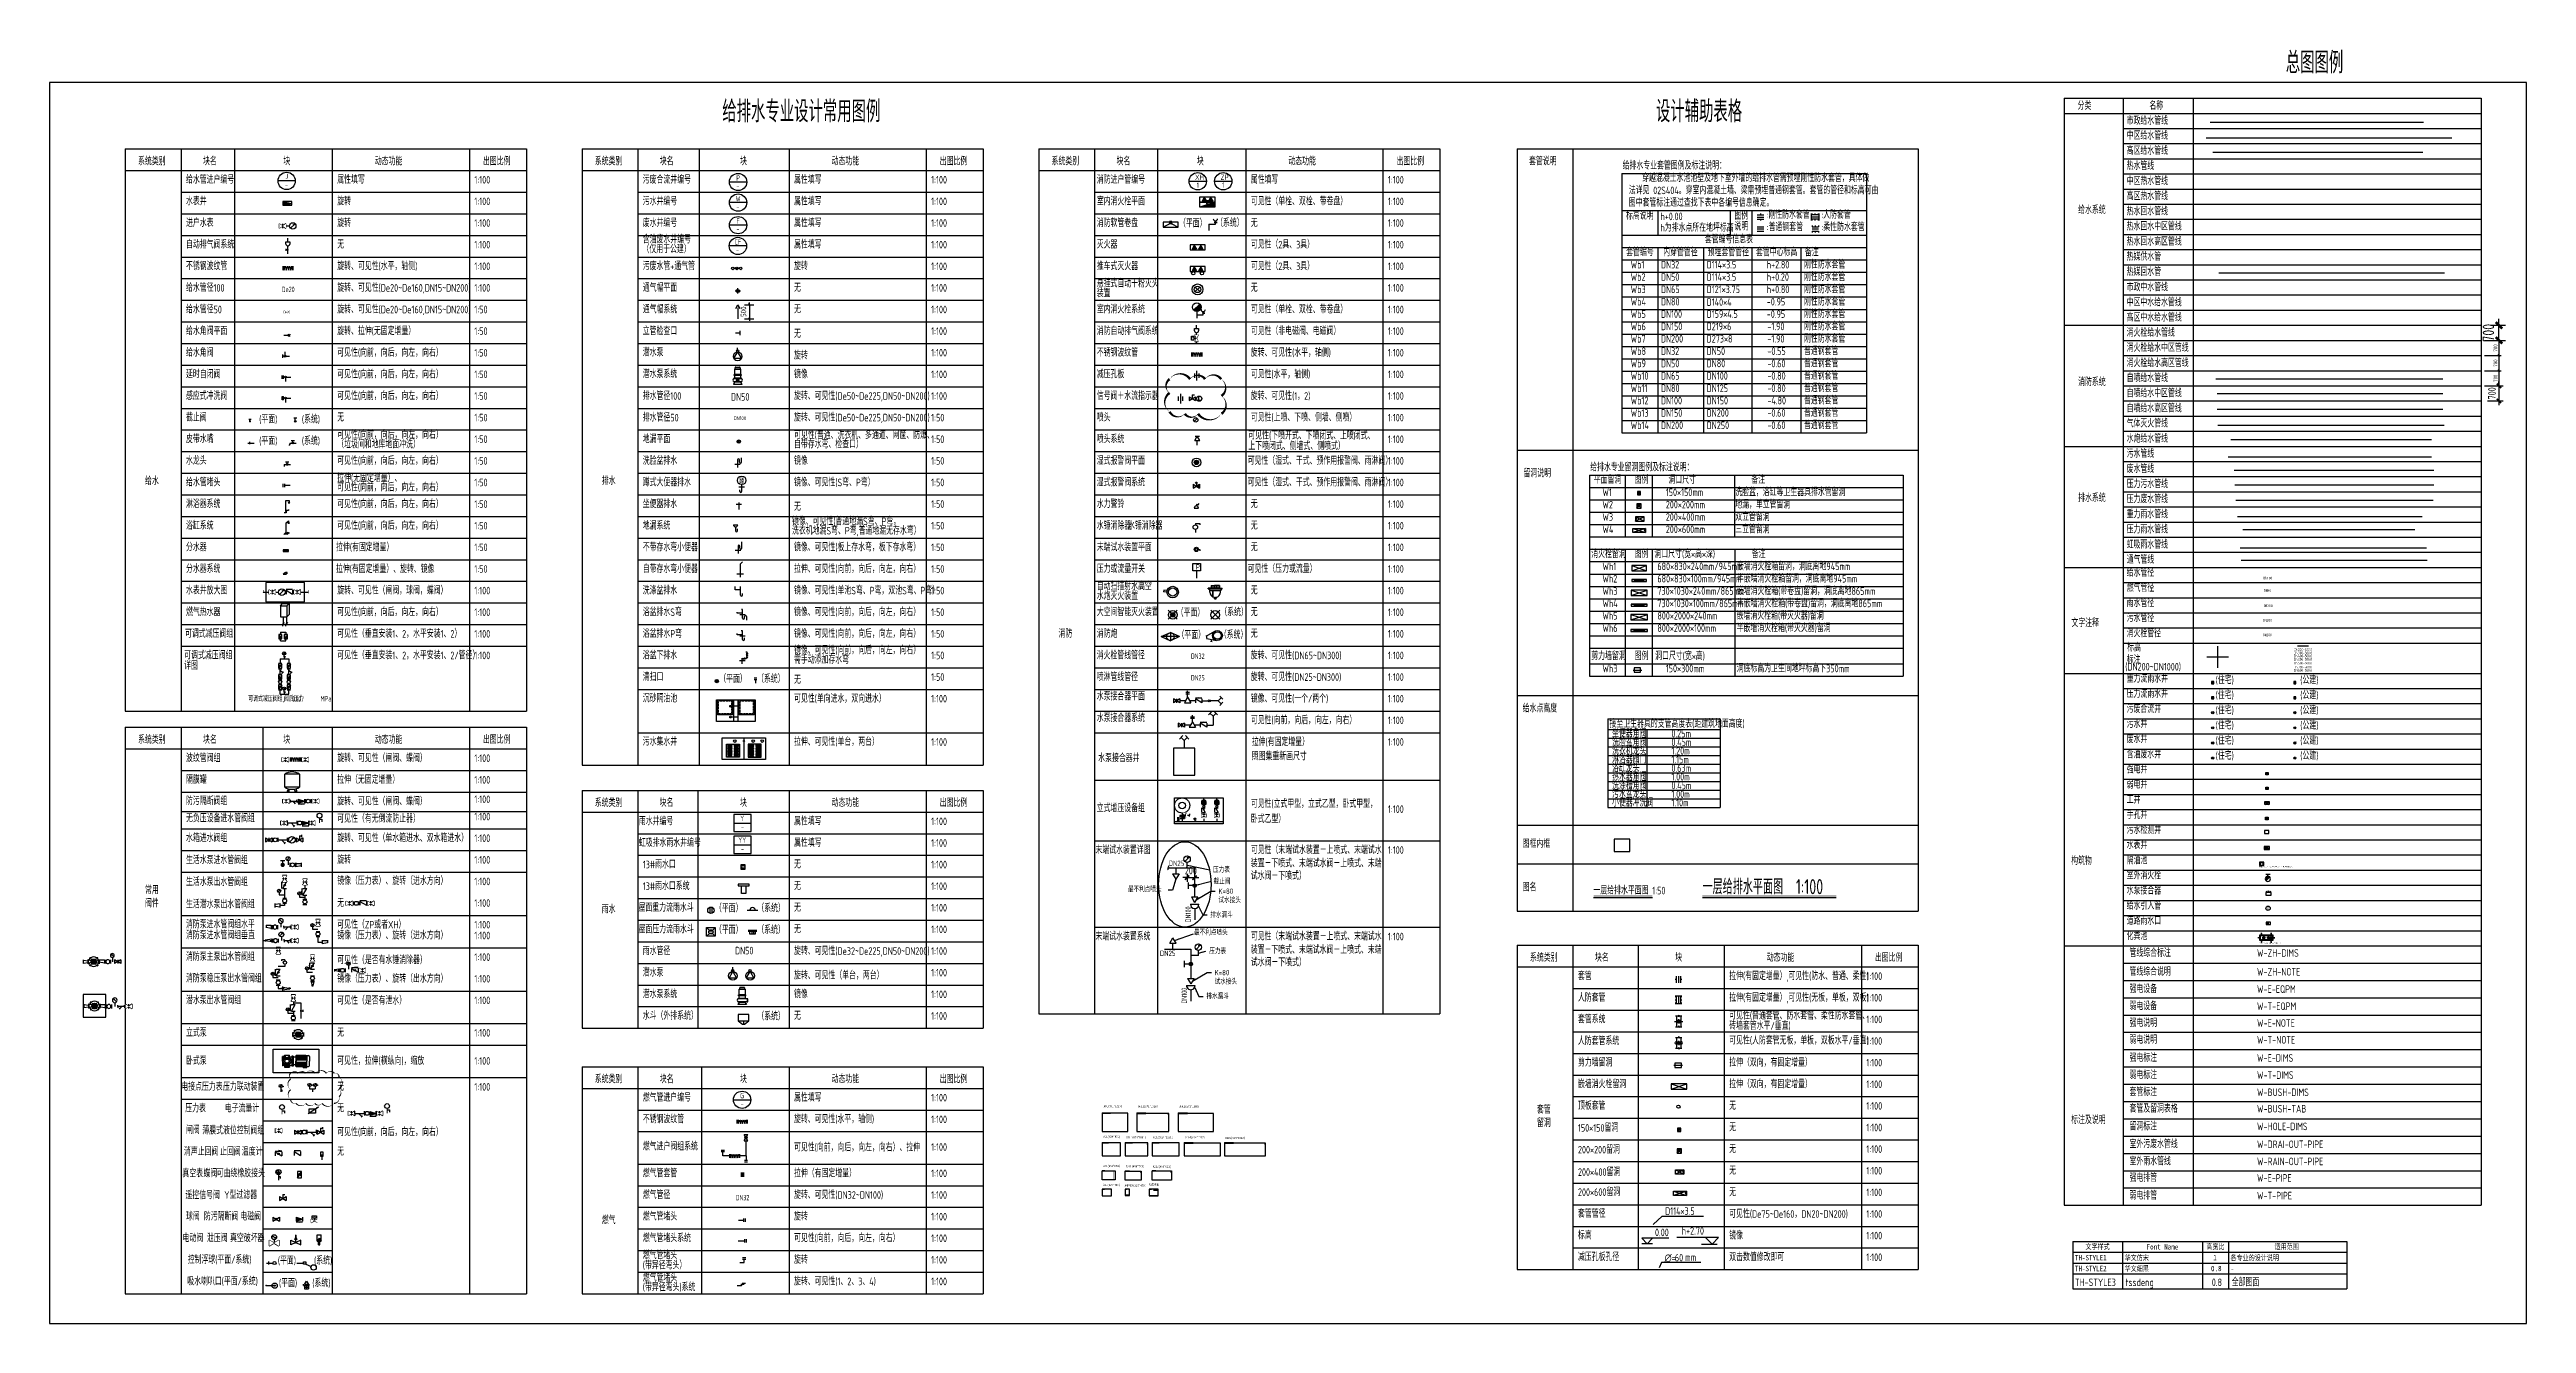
# Model space of a CAD drawing. Extents: x -973766 to 490869, y -74466 to 47007.
# Drawn here: x -497743 to -383143, y -54990 to 3926 of the extents above; entities that cross this region are included whole.
import ezdxf
from ezdxf.enums import TextEntityAlignment as Align

# ---------------------------------------------------------------- set-up
doc = ezdxf.new("R2010")
doc.units = 0
doc.header["$LTSCALE"] = 100
doc.header["$MEASUREMENT"] = 0
for name, pattern in [('BORDER', [1.75, 0.5, -0.25, 0.5, -0.25, 0, -0.25]), ('CENTER2', [28.575, 19.05, -3.175, 3.175, -3.175]), ('CONTINOUS', [0]), ('DASH', [0.35, 0.25, -0.1]), ('DASHDOT', [25.4, 12.7, -6.35, 0, -6.35]), ('DASHED', [19.05, 12.7, -6.35])]:
    doc.linetypes.add(name, pattern=pattern)
doc.layers.get('Defpoints').update_dxf_attribs({"color": 2})
for name, color, linetype in [('W-BUSH', 231, 'Continuous'), ('W-BUSH-DIMS', 140, 'Continuous'), ('W-BUSH-NOTE', 231, 'Continuous'), ('W-BUSH-TAB', 150, 'Continuous'), ('W-COCR-DIMS', 131, 'Continuous'), ('W-COCR-EQPM', 130, 'Continuous'), ('W-COCR-NOTE', 140, 'Continuous'), ('W-DIMS', 31, 'Continuous'), ('W-DRAI-DIMS', 51, 'Continuous'), ('W-DRAI-EQPM', 2, 'Continuous'), ('W-DRAI-FLDR', 50, 'Continuous'), ('W-DRAI-NOTE', 50, 'Continuous'), ('W-DRAI-OUT-PIPE', 4, 'DASHED'), ('W-DRIN-DIMS', 211, 'Continuous'), ('W-DRIN-EQPM', 60, 'Continuous'), ('W-DRIN-NOTE', 210, 'Continuous'), ('W-DRIN-PIPE', 180, 'Continuous'), ('W-DRIR-PIPE', 2, 'BORDER'), ('W-E-DIMS', 200, 'Continuous'), ('W-E-EQPM', 30, 'Continuous'), ('W-E-NOTE', 80, 'Continuous'), ('W-E-PIPE', 4, 'Continuous'), ('W-EQPM', 8, 'Continuous'), ('W-EQPM-ANTI', 40, 'Continuous'), ('W-FRPT-DRAI-PIPE', 4, 'DASHED'), ('W-FRPT-EXTG', 140, 'Continuous'), ('W-FRPT-HYDT', 60, 'Continuous'), ('W-FRPT-HYDT-DIMS', 61, 'Continuous'), ('W-FRPT-HYDT-EQPM', 60, 'Continuous'), ('W-FRPT-NOTE', 60, 'Continuous'), ('W-FRPT-SPRL', 60, 'Continuous'), ('W-FRPT-SPRL-DIMS', 61, 'Continuous'), ('W-FRPT-SPRL-EQPM', 60, 'Continuous'), ('W-GAS-DIMS', 201, 'Continuous'), ('W-GAS-EQPM', 200, 'Continuous'), ('W-GAS-NOTE', 200, 'Continuous'), ('W-gx-EN-note', 7, 'CONTINOUS'), ('W-HOLE', 231, 'Continuous'), ('W-HOLE-NOTE', 231, 'Continuous'), ('W-NOTE', 40, 'Continuous'), ('W-NOTE-NAME', 40, 'Continuous'), ('W-POST', 10, 'Continuous'), ('W-RAIN-DIMS', 61, 'Continuous'), ('W-RAIN-EQPM', 60, 'Continuous'), ('W-RAIN-NOTE', 60, 'Continuous'), ('W-RAIN-OUT-PIPE', 6, 'DASHDOT'), ('W-RECL-DIMS', 131, 'Continuous'), ('W-RECL-EQPM', 130, 'Continuous'), ('W-RECL-NOTE', 130, 'Continuous'), ('W-SHET-IDGF', 7, 'Continuous'), ('W-SHET-PROF', 40, 'Continuous'), ('W-SHET-SHET', 7, 'Continuous'), ('W-T-DIMS', 140, 'Continuous'), ('W-T-EQPM', 20, 'Continuous'), ('W-T-NOTE', 130, 'Continuous'), ('W-T-PIPE', 6, 'Continuous'), ('W-WSUP-DIMS', 41, 'Continuous'), ('W-WSUP-EQPM', 3, 'Continuous'), ('W-WSUP-NOTE', 40, 'Continuous'), ('W-XF', 7, 'Continuous'), ('W-XR', 7, 'Continuous'), ('W-ZH-DIMS', 7, 'Continuous'), ('W-ZH-NOTE', 10, 'Continuous')]:
    doc.layers.add(name, color=color, linetype=linetype)
for name, color, linetype, lineweight in [('W-COCR-PIPE', 111, 'TH_PL19-100_YW', 30), ('W-DRAI-DOME-PIPE', 2, 'TH_PL13-100_F', 30), ('W-DRAI-SEWR-PIPE', 2, 'TH_PL18-100_W', 30), ('W-DRAI-VENT-PIPE', 5, 'TH_PL21-100_T', 30), ('W-FGAS-PIPE', 5, 'TH_PL12-100_Q', 30), ('W-FRPT-HYDT-PIPE', 1, 'TH_PL09-100_XH', 30), ('W-FRPT-MONI-PIPE', 2, 'TH_PL11-100_SP', 30), ('W-FRPT-SPRL-PIPE', 4, 'TH_PL10-100_ZP', 30), ('W-FRPT-SPRL-PIPE1', 4, 'TH_PL10-110_ZP1', 30), ('W-FRPT-SPRL-PIPE2', 4, 'TH_PL10-120_ZP2', 30), ('W-GAS-PIPE', 40, 'TH_PL12-100_Q', 30), ('W-gx-ET-note', 7, 'TH_PL18-100_W', 30), ('W-PRES-DOME-PIPE', 2, 'TH_PL14-100_YF', 30), ('W-PRES-RAIN-PIPE', 4, 'TH_PL17-100_YY', 30), ('W-PRES-SEWR-PIPE', 2, 'TH_PL19-100_YW', 30), ('W-RAIN-PIPE', 4, 'TH_PL16-100_Y', 30), ('W-RECL-PIPE', 6, 'TH_PL06-100_ZJ', 30), ('W-SIPH-RAIN-PIPE', 4, 'TH_PL20-100_HY', 30), ('W-WSUP-COOL-PIPE', 3, 'TH_PL01-100_J', 30), ('W-WSUP-COOL-PIPE2', 3, 'TH_PL01-110_J1', 30), ('W-WSUP-COOL-PIPE3', 3, 'TH_PL01-120_J2', 30), ('W-WSUP-HOT-PIPE', 5, 'TH_PL02-100_R', 30), ('W-WSUP-HOTI-PIPE', 2, 'TH_PL05-100_RM', 30), ('W-WSUP-HOTIR-PIPE', 2, 'TH_PL04-100_RMH', 30), ('W-WSUP-HOTR-PIPE', 4, 'TH_PL07-100_RH', 30)]:
    doc.layers.add(name, color=color, linetype=linetype, lineweight=lineweight)
doc.layers.add('W-HOLE-DIMS', color=120, linetype='Continuous', plot=False)
doc.layers.add('内框', color=8, linetype='Continuous', plot=False)
doc.styles.add('CCDI_T_S01', font='')
doc.styles.add('TH-STYLE1', font='Stfangso_1.ttf', dxfattribs={"width": 0.8})
doc.styles.add('TH-STYLE2', font='STXIHEI.TTF', dxfattribs={"width": 0.8})
doc.styles.add('TH-STYLE3', font='tssdeng.shx', dxfattribs={"width": 0.8, "bigfont": 'tssdchn.shx'})
doc.styles.add('W-text', font='Stfangso_1.ttf', dxfattribs={"width": 0.8})
doc.styles.add('黑体', font='simhei.ttf')
doc.styles.get('CCDI_T_S01').set_extended_font_data('Font Creator Program')
doc.linetypes.add('TH_PL01-100_J', pattern='A,25,["J",TH-STYLE3,S=3,R=0,X=1.1,Y=-1.25],-3.5', length=28.5)
doc.linetypes.add('TH_PL01-110_J1', pattern='A,25,["J1",TH-STYLE3,S=3,R=0,X=1.4,Y=-1.25],-5.5', length=30.5)
doc.linetypes.add('TH_PL01-120_J2', pattern='A,25,["J2",TH-STYLE3,S=3,R=0,X=1.3,Y=-1.25],-5.5', length=30.5)
doc.linetypes.add('TH_PL02-100_R', pattern='A,25,["R",TH-STYLE3,S=3,R=0,X=1.1,Y=-1.25],-3.5', length=28.5)
doc.linetypes.add('TH_PL04-100_RMH', pattern='A,25,["RMH",TH-STYLE3,S=3,R=0,X=1,Y=-1],-8.5', length=33.5)
doc.linetypes.add('TH_PL05-100_RM', pattern='A,25,["RM",TH-STYLE3,S=3,R=0,X=1,Y=-1],-6.5', length=31.5)
doc.linetypes.add('TH_PL06-100_ZJ', pattern='A,25,["ZJ",TH-STYLE3,S=3,R=0,X=1.2,Y=-1.25],-5.5', length=30.5)
doc.linetypes.add('TH_PL07-100_RH', pattern='A,25,["RH",TH-STYLE3,S=3,R=0,X=1.1,Y=-1],-6', length=31)
doc.linetypes.add('TH_PL09-100_XH', pattern='A,25,["XH",TH-STYLE3,S=3,R=0,X=1.15,Y=-1.1],-6', length=31)
doc.linetypes.add('TH_PL10-100_ZP', pattern='A,25,["ZP",TH-STYLE3,S=3,R=0,X=1.15,Y=-1.25],-6.5', length=31.5)
doc.linetypes.add('TH_PL10-110_ZP1', pattern='A,25,["ZP1",TH-STYLE3,S=3,R=0,X=1.15,Y=-1.1],-8', length=33)
doc.linetypes.add('TH_PL10-120_ZP2', pattern='A,25,["ZP2",TH-STYLE3,S=3,R=0,X=1.15,Y=-1.1],-8', length=33)
doc.linetypes.add('TH_PL11-100_SP', pattern='A,25,["SP",TH-STYLE3,S=3,R=0,X=1.5,Y=-1.25],-6.5', length=31.5)
doc.linetypes.add('TH_PL12-100_Q', pattern='A,25,["Q",TH-STYLE3,S=3,R=0,X=1.15,Y=-1.25],-4', length=29)
doc.linetypes.add('TH_PL13-100_F', pattern='A,25,["F",TH-STYLE3,S=3,R=0,X=1.4,Y=-1.25],-3.5', length=28.5)
doc.linetypes.add('TH_PL14-100_YF', pattern='A,25,["YF",TH-STYLE3,S=3,R=0,X=1.3,Y=-1.25],-6.5', length=31.5)
doc.linetypes.add('TH_PL16-100_Y', pattern='A,25,["Y",TH-STYLE3,S=3,R=0,X=1.15,Y=-1.25],-4', length=29)
doc.linetypes.add('TH_PL17-100_YY', pattern='A,25,["YY",TH-STYLE3,S=3,R=0,X=1.1,Y=-1.25],-6.5', length=31.5)
doc.linetypes.add('TH_PL18-100_W', pattern='A,25,["W",TH-STYLE3,S=3,R=0,X=0.8,Y=-1.25],-3.5', length=28.5)
doc.linetypes.add('TH_PL19-100_YW', pattern='A,25,["YW",TH-STYLE3,S=3,R=0,X=0.8,Y=-1.25],-7', length=32)
doc.linetypes.add('TH_PL20-100_HY', pattern='A,25,["HY",TH-STYLE3,S=3,R=0,X=1.1,Y=-1.25],-6', length=31)
doc.linetypes.add('TH_PL21-100_T', pattern='A,25,["T",TH-STYLE3,S=3,R=0,X=1.1,Y=-1.25],-3.5', length=28.5)
doc.dimstyles.new('TH-DIM100-W', dxfattribs={"dimscale": 100, "dimtxt": 3.5, "dimasz": 2, "dimexe": 2, "dimexo": 3, "dimgap": 1.5, "dimtad": 1, "dimdec": 0, "dimdsep": 46, "dimtxsty": 'TH-STYLE3', "dimblk1": 'ARCHTICK', "dimblk2": 'ARCHTICK', "dimsah": 1, "dimcen": -1, "dimclrd": 256, "dimclre": 256, "dimclrt": 256, "dimazin": 0, "dimtfac": 1, "dimtdec": 0, "dimtix": 1, "dimtmove": 2, "dimatfit": 0, "dimfxl": 2, "dimtolj": 1, "dimtzin": 0, "dimlwd": -1, "dimlwe": -1, "dimarcsym": 0})
doc.dimstyles.new('TH-DIM150-W', dxfattribs={"dimscale": 150, "dimtxt": 3.5, "dimasz": 2, "dimexe": 2, "dimexo": 3, "dimgap": 1.5, "dimtad": 1, "dimdec": 0, "dimdsep": 46, "dimtxsty": 'TH-STYLE3', "dimblk1": 'ARCHTICK', "dimblk2": 'ARCHTICK', "dimsah": 1, "dimcen": -1, "dimclrd": 256, "dimclre": 256, "dimclrt": 256, "dimazin": 0, "dimtfac": 1, "dimtdec": 0, "dimtix": 1, "dimtmove": 2, "dimatfit": 0, "dimfxl": 2, "dimtolj": 1, "dimtzin": 0, "dimlwd": -1, "dimlwe": -1, "dimarcsym": 0})
doc.dimstyles.new('TH-DIM50-W', dxfattribs={"dimscale": 50, "dimtxt": 3.5, "dimasz": 2, "dimexe": 2, "dimexo": 3, "dimgap": 1.5, "dimtad": 1, "dimdec": 0, "dimdsep": 46, "dimtxsty": 'TH-STYLE3', "dimblk1": 'ARCHTICK', "dimblk2": 'ARCHTICK', "dimsah": 1, "dimcen": -1, "dimclrd": 256, "dimclre": 256, "dimclrt": 256, "dimazin": 0, "dimtfac": 1, "dimtdec": 0, "dimtix": 1, "dimtmove": 2, "dimatfit": 0, "dimfxl": 2, "dimtolj": 1, "dimtzin": 0, "dimlwd": -1, "dimlwe": -1, "dimarcsym": 0})
doc.dimstyles.new('w-DN200', dxfattribs={"dimtxt": 1.2, "dimasz": 0.5, "dimexe": 0.5, "dimexo": 0.5, "dimgap": 0.05, "dimtad": 1, "dimdec": 1, "dimzin": 0, "dimdsep": 46, "dimtxsty": 'W-text', "dimblk": 'ARCHTICK', "dimcen": 0.09, "dimdle": 0.5, "dimse1": 1, "dimse2": 1, "dimsd1": 1, "dimsd2": 1, "dimclrd": 256, "dimclre": 256, "dimclrt": 256, "dimadec": 0, "dimazin": 0, "dimtfac": 1, "dimtdec": 1, "dimtmove": 2, "dimatfit": 2, "dimfxl": 0.5, "dimtolj": 1, "dimlwd": -1, "dimlwe": -1, "dimarcsym": 0})
doc.dimstyles.new('w-DN300', dxfattribs={"dimtxt": 1.2, "dimasz": 0.5, "dimexe": 0.5, "dimexo": 0.5, "dimgap": 0.05, "dimtad": 1, "dimdec": 1, "dimzin": 0, "dimdsep": 46, "dimtxsty": 'W-text', "dimblk": 'ARCHTICK', "dimcen": 0.09, "dimdle": 0.5, "dimse1": 1, "dimse2": 1, "dimsd1": 1, "dimsd2": 1, "dimclrd": 256, "dimclre": 256, "dimclrt": 256, "dimadec": 0, "dimazin": 0, "dimtfac": 1, "dimtdec": 1, "dimtmove": 2, "dimatfit": 2, "dimfxl": 0.5, "dimtolj": 1, "dimlwd": -1, "dimlwe": -1, "dimarcsym": 0})
doc.dimstyles.new('w-DN400', dxfattribs={"dimtxt": 1.2, "dimasz": 0.5, "dimexe": 0.5, "dimexo": 0.5, "dimgap": 0.05, "dimtad": 1, "dimdec": 1, "dimzin": 0, "dimdsep": 46, "dimtxsty": 'W-text', "dimblk": 'ARCHTICK', "dimcen": 0.09, "dimdle": 0.5, "dimse1": 1, "dimse2": 1, "dimsd1": 1, "dimsd2": 1, "dimclrd": 256, "dimclre": 256, "dimclrt": 256, "dimadec": 0, "dimazin": 0, "dimtfac": 1, "dimtdec": 1, "dimtmove": 2, "dimatfit": 2, "dimfxl": 0.5, "dimtolj": 1, "dimlwd": -1, "dimlwe": -1, "dimarcsym": 0})
doc.dimstyles.new('w-DN500', dxfattribs={"dimtxt": 1.2, "dimasz": 0.5, "dimexe": 0.5, "dimexo": 0.5, "dimgap": 0.05, "dimtad": 1, "dimdec": 1, "dimzin": 0, "dimdsep": 46, "dimtxsty": 'W-text', "dimblk": 'ARCHTICK', "dimcen": 0.09, "dimdle": 0.5, "dimse1": 1, "dimse2": 1, "dimsd1": 1, "dimsd2": 1, "dimclrd": 256, "dimclre": 256, "dimclrt": 256, "dimadec": 0, "dimazin": 0, "dimtfac": 1, "dimtdec": 1, "dimtmove": 2, "dimatfit": 2, "dimfxl": 0.5, "dimtolj": 1, "dimlwd": -1, "dimlwe": -1, "dimarcsym": 0})
doc.dimstyles.new('w-DN600', dxfattribs={"dimtxt": 1.2, "dimasz": 0.5, "dimexe": 0.5, "dimexo": 0.5, "dimgap": 0.05, "dimtad": 1, "dimdec": 1, "dimzin": 0, "dimdsep": 46, "dimtxsty": 'W-text', "dimblk": 'ARCHTICK', "dimcen": 0.09, "dimdle": 0.5, "dimse1": 1, "dimse2": 1, "dimsd1": 1, "dimsd2": 1, "dimclrd": 256, "dimclre": 256, "dimclrt": 256, "dimadec": 0, "dimazin": 0, "dimtfac": 1, "dimtdec": 1, "dimtmove": 2, "dimatfit": 2, "dimfxl": 0.5, "dimtolj": 1, "dimlwd": -1, "dimlwe": -1, "dimarcsym": 0})
doc.dimstyles.new('w-DN700', dxfattribs={"dimtxt": 1.2, "dimasz": 0.5, "dimexe": 0.5, "dimexo": 0.5, "dimgap": 0.05, "dimtad": 1, "dimdec": 1, "dimzin": 0, "dimdsep": 46, "dimtxsty": 'W-text', "dimblk": 'ARCHTICK', "dimcen": 0.09, "dimdle": 0.5, "dimse1": 1, "dimse2": 1, "dimsd1": 1, "dimsd2": 1, "dimclrd": 256, "dimclre": 256, "dimclrt": 256, "dimadec": 0, "dimazin": 0, "dimtfac": 1, "dimtdec": 1, "dimtmove": 2, "dimatfit": 2, "dimfxl": 0.5, "dimtolj": 1, "dimlwd": -1, "dimlwe": -1, "dimarcsym": 0})
doc.dimstyles.new('w-DN800', dxfattribs={"dimtxt": 1.2, "dimasz": 0.5, "dimexe": 0.5, "dimexo": 0.5, "dimgap": 0.05, "dimtad": 1, "dimdec": 1, "dimzin": 0, "dimdsep": 46, "dimtxsty": 'W-text', "dimblk": 'ARCHTICK', "dimcen": 0.09, "dimdle": 0.5, "dimse1": 1, "dimse2": 1, "dimsd1": 1, "dimsd2": 1, "dimclrd": 256, "dimclre": 256, "dimclrt": 256, "dimadec": 0, "dimazin": 0, "dimtfac": 1, "dimtdec": 1, "dimtmove": 2, "dimatfit": 2, "dimfxl": 0.5, "dimtolj": 1, "dimlwd": -1, "dimlwe": -1, "dimarcsym": 0})
pattern_1 = [(225, (385320.485, -22544.052), (13.25825215, -13.25825215), [])]
pattern_2 = [(315, (-384620.485, -22544.052), (-13.25825215, -13.25825215), [])]

msp = doc.modelspace()

# ---------------------------------------------------------------- texts
at = {"layer": 'W-BUSH-DIMS', "style": 'TH-STYLE3', "width": 0.7}
for s, p in [('套管标注', (-401507.78, -44473.1)), ('W-BUSH-DIMS', (-395609.13, -44473.1))]:
    msp.add_text(s, height=350, dxfattribs=at).set_placement(p)
at = {"layer": 'W-BUSH-NOTE', "style": 'TH-STYLE3', "width": 0.7}
for s, p in [('给排水专业套管图例及标注说明：', (-424960.07, -1617.44)), ('穿越混凝土水池池壁及地下室外墙的给排水管需预埋刚性防水套管，具体做', (-424056.45, -2191.03)), ('法详见 02S404。穿室内混凝土墙、梁需预埋普通钢套管。套管的管径和标高可由', (-424674.22, -2762.46)), ('图中套管标注通过查找下表中各编号信息确定。', (-424674.22, -3333.89)), ('标高说明', (-424802.18, -3934.52)), ('h+0.00', (-423211.47, -3965.45)), ('h为排水点所在地坪标高', (-423210.1, -4491.77)), ('说明', (-419784.82, -4434.52)), ('图例', (-419784.82, -3934.52)), (':刚性防水套管', (-418302.54, -3892.56)), (':普通钢套管', (-418294.93, -4463.91)), (':人防套管', (-415768.26, -3892.56)), (':柔性防水套管', (-415760.65, -4463.91)), ('套管编号', (-424798.65, -5624.94)), ('内穿管管径', (-423082.78, -5624.94)), ('套管编号信息表', (-421158.53, -5028.41)), ('预埋套管管径', (-421026.16, -5624.94)), ('套管中心标高', (-418791.48, -5624.94)), ('备注', (-416530.46, -5624.94)), ('Wb1', (-424589.52, -6196.37)), ('Wb2', (-424589.52, -6767.8)), ('DN32', (-423188.26, -6196.37)), ('DN50', (-423188.26, -6767.8)), ('D114×3.5', (-421072.59, -6196.37)), ('D114×3.5', (-421072.59, -6767.8)), ('h+2.80', (-418290.92, -6196.37)), ('h+0.20', (-418290.92, -6767.8)), ('刚性防水套管', (-416571.53, -6196.37)), ('刚性防水套管', (-416571.53, -6767.8)), ('Wb3', (-424589.52, -7339.23)), ('Wb4', (-424589.52, -7910.65)), ('DN65', (-423188.26, -7339.23)), ('DN80', (-423188.26, -7910.65)), ('D121×3.75', (-421072.59, -7339.23)), ('D140×4', (-421072.41, -7927.07)), ('-0.95', (-418290.92, -7910.65)), ('h+0.80', (-418290.92, -7339.23)), ('刚性防水套管', (-416571.53, -7339.23)), ('刚性防水套管', (-416571.53, -7910.65)), ('Wb5', (-424589.52, -8482.08)), ('Wb6', (-424589.52, -9053.51)), ('DN100', (-423188.26, -8482.08)), ('DN150', (-423188.26, -9053.51)), ('D159×4.5', (-421072.59, -8482.08)), ('D219×6', (-421072.59, -9053.51)), ('-0.95', (-418290.92, -8482.08)), ('-1.90', (-418261.92, -9053.51)), ('刚性防水套管', (-416571.53, -8482.08)), ('刚性防水套管', (-416571.53, -9053.51)), ('Wb7', (-424589.52, -9624.94)), ('Wb8', (-424589.52, -10196.37)), ('DN200', (-423188.26, -9624.94)), ('DN32', (-423188.26, -10196.37)), ('D273×8', (-421072.59, -9624.94)), ('DN50', (-421072.59, -10196.37)), ('-1.90', (-418262.63, -9624.94)), ('-0.55', (-418262.63, -10196.37)), ('刚性防水套管', (-416571.53, -9624.94)), ('Wb9', (-424589.52, -10767.8)), ('Wb10', (-424589.52, -11339.23)), ('DN50', (-423188.26, -10767.8)), ('DN65', (-423188.26, -11339.23)), ('DN80', (-421072.59, -10767.8)), ('DN100', (-421072.59, -11339.23)), ('-0.60', (-418262.63, -10767.8)), ('-0.80', (-418262.63, -11339.23)), ('Wb11', (-424589.52, -11910.65)), ('Wb12', (-424589.52, -12482.08)), ('DN80', (-423188.26, -11910.65)), ('DN100', (-423188.26, -12482.08)), ('DN125', (-421072.59, -11910.65)), ('DN150', (-421072.59, -12482.08)), ('-0.80', (-418262.63, -11910.65)), ('-4.80', (-418262.63, -12482.08)), ('Wb13', (-424589.52, -13053.51)), ('Wb14', (-424589.52, -13624.94)), ('DN150', (-423188.26, -13053.51)), ('DN200', (-423188.26, -13624.94)), ('DN200', (-421072.59, -13053.51)), ('DN250', (-421072.59, -13624.94)), ('-0.60', (-418262.63, -13053.51)), ('-0.60', (-418262.63, -13624.94))]:
    msp.add_text(s, height=350, dxfattribs=at).set_placement(p)
at = {"layer": 'W-BUSH-NOTE', "color": 1, "style": 'TH-STYLE3', "width": 0.7}
for p in [(-416571.53, -10196.37), (-416571.53, -10767.8), (-416571.53, -11339.23), (-416571.53, -11910.65), (-416571.53, -12482.08), (-416571.53, -13053.51), (-416571.53, -13624.94)]:
    msp.add_text('普通钢套管', height=350, dxfattribs=at).set_placement(p)
at = {"layer": 'W-BUSH-TAB', "style": 'TH-STYLE3', "width": 0.7}
for s, p in [('套管及留洞表格', (-401507.78, -45235.41)), ('W-BUSH-TAB', (-395609.13, -45235.41))]:
    msp.add_text(s, height=350, dxfattribs=at).set_placement(p)
at = {"layer": 'W-DIMS', "style": 'TH-STYLE3', "width": 0.7}
msp.add_text('0.00', height=350, dxfattribs=at).set_placement((-423463.88, -50955.82))
at = {"layer": 'W-DRAI-OUT-PIPE', "style": 'TH-STYLE3', "width": 0.7}
for s, p in [('室外污废水管线', (-401507.78, -46878.1)), ('W-DRAI-OUT-PIPE', (-395609.13, -46878.1))]:
    msp.add_text(s, height=350, dxfattribs=at).set_placement(p)
at = {"layer": 'W-E-DIMS', "style": 'TH-STYLE3', "width": 0.7}
for s, p in [('强电标注', (-401507.78, -42887.18)), ('W-E-DIMS', (-395609.13, -42887.18))]:
    msp.add_text(s, height=350, dxfattribs=at).set_placement(p)
at = {"layer": 'W-E-EQPM', "style": 'TH-STYLE3', "width": 0.7}
for s, p in [('强电设备', (-401507.78, -39701.63)), ('W-E-EQPM', (-395609.13, -39701.63))]:
    msp.add_text(s, height=350, dxfattribs=at).set_placement(p)
at = {"layer": 'W-E-NOTE', "style": 'TH-STYLE3', "width": 0.7}
for s, p in [('强电说明', (-401507.78, -41271.51)), ('W-E-NOTE', (-395609.13, -41271.51))]:
    msp.add_text(s, height=350, dxfattribs=at).set_placement(p)
at = {"layer": 'W-E-PIPE', "style": 'TH-STYLE3', "width": 0.7}
for s, p in [('强电排管', (-401507.78, -48435.41)), ('W-E-PIPE', (-395609.13, -48435.41))]:
    msp.add_text(s, height=350, dxfattribs=at).set_placement(p)
at = {"layer": 'W-HOLE-DIMS', "style": 'TH-STYLE3', "width": 0.7}
for s, p in [('留洞标注', (-401507.78, -46053.5)), ('W-HOLE-DIMS', (-395609.13, -46053.5))]:
    msp.add_text(s, height=350, dxfattribs=at).set_placement(p)
at = {"layer": 'W-HOLE-NOTE', "style": 'TH-STYLE3', "width": 0.7}
for s, p in [('给排水专业留洞图例及标注说明：', (-426460.07, -15572.71)), ('平面留洞', (-426296.46, -16151.65)), ('图例', (-424401.95, -16151.65)), ('洞口尺寸', (-422839.77, -16151.65)), ('备注', (-419002.67, -16151.65)), ('W1', (-425896.86, -16723.07)), ('W2', (-425896.86, -17294.5)), ('150×150mm', (-422962.97, -16723.07)), ('200×200mm', (-422962.97, -17294.5)), ('地漏，单立管留洞', (-419749.81, -17294.5)), ('洗脸盆，浴缸等卫生器具排水管留洞', (-419749.81, -16723.07)), ('W3', (-425896.86, -17865.93)), ('W4', (-425896.86, -18437.36)), ('200×400mm', (-422962.97, -17865.93)), ('200×600mm', (-422962.97, -18437.36)), ('双立管留洞', (-419749.81, -17865.93)), ('三立管留洞', (-419749.81, -18437.36)), ('消火栓留洞', (-426409.86, -19580.22)), ('图例', (-424401.95, -19580.22)), ('洞口尺寸(宽×高×深)', (-423488.34, -19580.22)), ('备注', (-418987.31, -19580.22)), ('Wh1', (-425896.86, -20151.65)), ('Wh2', (-425896.86, -20722.65)), ('680×830×240mm/945mm', (-423352.49, -20151.65)), ('680×830×100mm/945mm', (-423352.49, -20722.65)), ('嵌墙消火栓箱留洞，洞底离地945mm', (-419672.79, -20151.65)), ('半嵌墙消火栓箱留洞，洞底离地945mm', (-419672.79, -20722.65)), ('Wh3', (-425896.86, -21293.65)), ('Wh4', (-425896.86, -21864.65)), ('730×1030×240mm/865mm', (-423352.49, -21293.65)), ('730×1030×100mm/865mm', (-423352.49, -21864.65)), ('嵌墙消火栓箱(带卷盘)留洞，洞底离地865mm', (-419672.79, -21293.65)), ('半嵌墙消火栓箱(带卷盘)留洞，洞底离地865mm', (-419672.79, -21864.65)), ('Wh5', (-425896.86, -22435.65)), ('Wh6', (-425896.86, -23007.07)), ('800×2000×240mm', (-423352.49, -22435.65)), ('800×2000×100mm', (-423352.49, -23006.65)), ('嵌墙消火栓箱(带灭火器)留洞', (-419682.83, -22435.65)), ('半嵌墙消火栓箱(带灭火器)留洞', (-419682.83, -23006.65)), ('剪力墙留洞', (-426409.86, -24302.56)), ('图例', (-424401.95, -24302.56)), ('洞口尺寸(宽×高)', (-423453.89, -24302.56)), ('Wh3', (-425896.86, -24873.99)), ('150×300mm', (-422962.97, -24873.99)), ('洞底标高为卫生间地坪标高下350mm', (-419682.83, -24873.99))]:
    msp.add_text(s, height=350, dxfattribs=at).set_placement(p)
at = {"layer": 'W-NOTE', "style": 'TH-STYLE3', "width": 0.7}
for s, p in [('分类', (-403910.91, 1147.55)), ('名称', (-400588.77, 1147.55)), ('市政给水管线', (-401639.9, 452.52)), ('中区给水管线', (-401639.9, -234.11)), ('系统类别', (-493647.61, -1421.29)), ('块名', (-490641.44, -1421.29)), ('块', (-486926.56, -1421.29)), ('动态功能', (-482693.34, -1421.29)), ('出图比例', (-477689.57, -1421.29)), ('系统类别', (-472514.35, -1421.29)), ('块名', (-469508.18, -1421.29)), ('块', (-465793.29, -1421.29)), ('动态功能', (-461560.08, -1421.29)), ('出图比例', (-456556.31, -1421.29)), ('系统类别', (-451381.08, -1421.29)), ('块名', (-448374.91, -1421.29)), ('块', (-444660.03, -1421.29)), ('动态功能', (-440426.81, -1421.29)), ('出图比例', (-435423.04, -1421.29)), ('套管说明', (-429290.29, -1421.29)), ('高区给水管线', (-401639.9, -934.11)), ('给水管进户编号', (-491428.77, -2270.92)), ('属性填写', (-484430.69, -2270.92)), ('1:100', (-478086.04, -2270.92)), ('污废合流井编号', (-470295.51, -2270.92)), ('属性填写', (-463297.43, -2270.92)), ('1:100', (-456952.77, -2270.92)), ('消防进户管编号', (-449289.98, -2270.92)), ('属性填写', (-442164.16, -2270.92)), ('1:100', (-435819.51, -2270.92)), ('热水管线', (-401639.9, -1634.11)), ('中区热水管线', (-401639.9, -2334.11)), ('水表井', (-491428.77, -3270.92)), ('旋转', (-484430.69, -3270.92)), ('1:100', (-478086.04, -3270.92)), ('污水井编号', (-470295.51, -3270.92)), ('属性填写', (-463297.43, -3270.92)), ('1:100', (-456952.77, -3270.92)), ('室内消火栓平面', (-449289.98, -3270.92)), ('可见性（单栓、双栓、带卷盘）', (-442164.16, -3270.92)), ('1:100', (-435819.51, -3270.92)), ('给水系统', (-403884.13, -3671.75)), ('热水回水管线', (-401639.9, -3734.11)), ('高区热水管线', (-401639.9, -3034.11)), ('进户水表', (-491428.77, -4270.92)), ('旋转', (-484430.69, -4270.92)), ('1:100', (-478086.04, -4270.92)), ('废水井编号', (-470295.51, -4270.92)), ('属性填写', (-463297.43, -4270.92)), ('1:100', (-456952.77, -4270.92)), ('消防软管卷盘', (-449289.98, -4270.92)), ('（平面）', (-445487.21, -4295.59)), ('（系统）', (-443769.4, -4273.01)), ('无', (-442164.16, -4270.92)), ('1:100', (-435819.51, -4270.92)), ('热水回水中区管线', (-401639.9, -4434.11)), ('自动排气阀系统', (-491428.77, -5270.92)), ('无', (-484430.69, -5270.92)), ('1:100', (-478086.04, -5270.92)), ('含油废水井编号', (-470295.51, -5030.65)), ('（仅用于公建）', (-470308.37, -5486.17)), ('属性填写', (-463297.43, -5270.92)), ('1:100', (-456952.77, -5270.92)), ('灭火器', (-449289.98, -5270.92)), ('可见性（2具、3具）', (-442164.16, -5270.92)), ('1:100', (-435819.51, -5270.92)), ('热水回水高区管线', (-401639.9, -5134.11)), ('热媒供水管', (-401639.9, -5834.11)), ('不锈钢波纹管', (-491428.77, -6270.92)), ('旋转、可见性(水平，轴侧)', (-484430.69, -6270.92)), ('1:100', (-478086.04, -6270.92)), ('污废水管+通气管', (-470295.51, -6270.92)), ('旋转', (-463297.43, -6270.92)), ('1:100', (-456952.77, -6270.92)), ('推车式灭火器', (-449289.98, -6270.92)), ('悬挂式自动干粉灭火', (-449289.98, -7070.92)), ('可见性（2具、3具）', (-442164.16, -6270.92)), ('1:100', (-435819.51, -6270.92)), ('热媒回水管', (-401639.9, -6534.11)), ('市政中水管线', (-401639.9, -7247.48)), ('给水管径100', (-491428.77, -7270.92)), ('给水管径50', (-491428.77, -8270.92)), ('旋转、可见性(De20~De160,DN15~DN200)', (-484430.69, -7270.92)), ('旋转、可见性(De20~De160,DN15~DN200)', (-484430.69, -8270.92)), ('1:100', (-478086.04, -7270.92)), ('1:50', (-478086.04, -8270.92)), ('通气帽平面', (-470295.51, -7270.92)), ('通气帽系统', (-470295.51, -8270.92)), ('无', (-463297.43, -7270.92)), ('无', (-463297.43, -8270.92)), ('1:100', (-456952.77, -7270.92)), ('1:100', (-456952.77, -8270.92)), ('装置', (-449289.98, -7520.92)), ('室内消火栓系统', (-449289.98, -8270.92)), ('无', (-442164.16, -7270.92)), ('可见性（单栓、双栓、带卷盘）', (-442164.16, -8270.92)), ('1:100', (-435819.51, -7270.92)), ('1:100', (-435819.51, -8270.92)), ('中区中水给水管线', (-401639.9, -7947.48)), ('给水角阀平面', (-491428.77, -9270.92)), ('旋转、拉伸(无固定增量）', (-484430.69, -9270.92)), ('1:50', (-478086.04, -9270.92)), ('立管检查口', (-470295.51, -9270.92)), ('无', (-463297.43, -9400.55)), ('1:100', (-456952.77, -9270.92)), ('消防自动排气阀系统', (-449289.98, -9270.92)), ('可见性（非电磁阀、电磁阀）', (-442164.16, -9270.92)), ('1:100', (-435819.51, -9270.92)), ('消火栓给水管线', (-401639.9, -9347.48)), ('高区中水给水管线', (-401639.9, -8647.48)), ('给水角阀', (-491428.77, -10270.92)), ('可见性(向前，向后，向左，向右）', (-484430.69, -10270.92)), ('1:50', (-478086.04, -10270.92)), ('潜水泵', (-470295.51, -10262.73)), ('旋转', (-463297.43, -10400.55)), ('1:100', (-456952.77, -10270.92)), ('不锈钢波纹管', (-449289.98, -10270.92)), ('旋转、可见性(水平，轴侧)', (-442164.16, -10270.92)), ('1:100', (-435819.51, -10270.92)), ('消火栓给水中区管线', (-401639.9, -10047.48)), ('延时自闭阀', (-491428.77, -11270.92)), ('可见性(向前，向后，向左，向右）', (-484430.69, -11270.92)), ('1:50', (-478086.04, -11270.92)), ('潜水泵系统', (-470295.51, -11262.73)), ('镜像', (-463297.43, -11270.92)), ('1:100', (-456952.77, -11270.92)), ('减压孔板', (-449289.98, -11270.92)), ('可见性(水平，轴侧)', (-442164.16, -11270.92)), ('1:100', (-435819.51, -11270.92)), ('消防系统', (-403884.13, -11631)), ('消火栓给水高区管线', (-401639.9, -10747.48)), ('自喷给水管线', (-401639.9, -11447.48)), ('感应式冲洗阀', (-491428.77, -12270.92)), ('可见性(向前，向后，向左，向右）', (-484430.69, -12270.92)), ('1:50', (-478086.04, -12270.92)), ('排水管径100', (-470295.51, -12270.92)), ('旋转、可见性(De50~De225,DN50~DN200)', (-463297.43, -12270.92)), ('1:100', (-456952.77, -12270.92)), ('信号阀＋水流指示器', (-449289.98, -12270.92)), ('旋转、可见性(1，2)', (-442164.16, -12270.92)), ('1:100', (-435819.51, -12270.92)), ('自喷给水中区管线', (-401639.9, -12147.48)), ('自喷给水高区管线', (-401639.9, -12847.48)), ('截止阀', (-491428.77, -13270.92)), ('(平面)', (-488042.92, -13357.48)), ('(系统)', (-486069.09, -13357.48)), ('无', (-484430.69, -13270.92)), ('可见性(向前，向后，向左，向右）', (-484430.69, -14070.92)), ('1:50', (-478086.04, -13270.92)), ('排水管径50', (-470295.51, -13270.92)), ('旋转、可见性(De50~De225,DN50~DN200)', (-463297.43, -13270.92)), ('可见性(普通、洗衣机、多通道、网筐、防爆、', (-463297.43, -14083.65)), ('1:50', (-456952.77, -13270.92)), ('喷头', (-449289.98, -13270.92)), ('可见性(下喷开式、下喷闭式、上喷闭式、', (-442275.58, -14103.08)), ('可见性(上喷、下喷、侧墙、侧喷）', (-442164.16, -13270.92)), ('1:100', (-435819.51, -13270.92)), ('气体灭火管线', (-401639.9, -13547.48)), ('皮带水嘴', (-491428.77, -14270.92)), ('水龙头', (-491428.77, -15270.92)), ('(平面)', (-488042.92, -14357.48)), ('(系统)', (-486069.09, -14357.48)), ('可见性(向前，向后，向左，向右）', (-484430.69, -15270.92)), ('（垃圾间和地库地面冲洗）', (-484430.69, -14511.82)), ('1:50', (-478086.04, -14270.92)), ('地漏平面', (-470295.51, -14270.92)), ('洗脸盆排水', (-470295.51, -15270.92)), ('镜像', (-463297.43, -15270.92)), ('自带存水弯、检查口）', (-463297.43, -14507.14)), ('1:50', (-456952.77, -14270.92)), ('湿式报警阀平面', (-449289.98, -15270.92)), ('喷头系统', (-449289.98, -14270.92)), ('可见性（湿式、干式、预作用报警阀、雨淋阀）', (-442307.61, -15270.92)), ('上下喷闭式、侧墙式、侧喷式）', (-442275.58, -14589.85)), ('1:100', (-435819.51, -14270.92)), ('水炮给水管线', (-401639.9, -14247.48)), ('污水管线', (-401639.9, -14947.48)), ('给水', (-493326.42, -16208.62)), ('给水管堵头', (-491428.77, -16270.92)), ('拉伸(无固定增量）、', (-484433.66, -16070.26)), ('1:50', (-478086.04, -15270.92)), ('1:50', (-478086.04, -16270.92)), ('排水', (-472193.15, -16208.62)), ('蹲式大便器排水', (-470295.51, -16270.92)), ('镜像、可见性(S弯、P弯）', (-463297.43, -16270.92)), ('1:50', (-456952.77, -15270.92)), ('1:50', (-456952.77, -16270.92)), ('湿式报警阀系统', (-449289.98, -16270.92)), ('可见性（湿式、干式、预作用报警阀、雨淋阀）', (-442307.61, -16270.92)), ('1:100', (-435819.51, -15270.92)), ('1:100', (-435819.51, -16270.92)), ('留洞说明', (-429547.8, -15851.98)), ('压力污水管线', (-401639.9, -16347.48)), ('废水管线', (-401639.9, -15647.48)), ('淋浴器系统', (-491428.77, -17270.92)), ('可见性(向前，向后，向左，向右）', (-484433.66, -16502.46)), ('可见性(向前，向后，向左，向右）', (-484430.69, -17270.92)), ('1:50', (-478086.04, -17270.92)), ('坐便器排水', (-470295.51, -17270.92)), ('无', (-463297.43, -17400.55)), ('1:50', (-456952.77, -17270.92)), ('水力警铃', (-449289.98, -17270.92)), ('无', (-442164.16, -17270.92)), ('1:100', (-435819.51, -17270.92)), ('排水系统', (-403884.13, -16991.28)), ('压力废水管线', (-401639.9, -17047.48)), ('浴缸系统', (-491428.77, -18270.92)), ('可见性(向前，向后，向左，向右）', (-484430.69, -18270.92)), ('1:50', (-478086.04, -18270.92)), ('地漏系统', (-470295.51, -18270.92)), ('镜像、可见性(普通地漏S弯、P弯，', (-463390.09, -18070.26)), ('洗衣机地漏S弯、P弯,普通地漏无存水弯）', (-463390.09, -18502.46)), ('1:50', (-456952.77, -18270.92)), ('水锤消除器', (-449289.98, -18270.92)), ('水锤消除器', (-447844.36, -18270.92)), ('无', (-442164.16, -18270.92)), ('1:100', (-435819.51, -18270.92)), ('压力雨水管线', (-401639.9, -18447.48)), ('重力雨水管线', (-401639.9, -17747.48)), ('分水器', (-491428.77, -19270.92)), ('拉伸(有固定增量）', (-484485.03, -19270.92)), ('1:50', (-478086.04, -19270.92)), ('不带存水弯小便器', (-470295.51, -19270.92)), ('镜像、可见性(板上存水弯，板下存水弯）', (-463297.43, -19270.92)), ('1:50', (-456952.77, -19270.92)), ('末端试水装置平面', (-449289.98, -19270.92)), ('无', (-442164.16, -19270.92)), ('1:100', (-435819.51, -19270.92)), ('通气管线', (-401639.9, -19847.48)), ('虹吸雨水管线', (-401639.9, -19147.48)), ('分水器系统', (-491428.77, -20270.92)), ('拉伸(有固定增量）、旋转、镜像', (-484492.79, -20277.6)), ('1:50', (-478086.04, -20270.92)), ('自带存水弯小便器', (-470295.51, -20270.92)), ('拉伸、可见性(向前，向后，向左，向右）', (-463297.43, -20270.92)), ('1:50', (-456952.77, -20270.92)), ('压力或流量开关', (-449289.98, -20270.92)), ('可见性（压力或流量）', (-442307.61, -20270.92)), ('1:100', (-435819.51, -20270.92)), ('给水管径', (-401639.9, -20447.19)), ('水表井放大图', (-491428.77, -21270.92)), ('旋转、可见性（闸阀，球阀，蝶阀）', (-484430.69, -21270.92)), ('1:100', (-478086.04, -21270.92)), ('洗涤盆排水', (-470295.51, -21270.92)), ('镜像、可见性(单池S弯、P弯，双池S弯、P弯）', (-463297.43, -21270.92)), ('1:50', (-456952.77, -21270.92)), ('水炮灭火装置', (-449289.98, -21520.92)), ('自动扫描射水高空', (-449289.98, -21070.92)), ('无', (-442164.16, -21270.92)), ('1:100', (-435819.51, -21270.92)), ('燃气管径', (-401639.9, -21147.19)), ('雨水管径', (-401639.9, -21847.19)), ('可调式减压阀组', (-491474.47, -23270.92)), ('燃气热水器', (-491428.77, -22270.92)), ('可见性(向前，向后，向左，向右）', (-484430.69, -22270.92)), ('可见性（垂直安装1、2，水平安装1、2）', (-484430.69, -23270.92)), ('1:100', (-478086.04, -22270.92)), ('浴盆排水S弯', (-470295.51, -22270.92)), ('浴盆排水P弯', (-470295.51, -23270.92)), ('镜像、可见性(向前，向后，向左，向右）', (-463297.43, -22270.92)), ('镜像、可见性(向前，向后，向左，向右）', (-463297.43, -23270.92)), ('1:50', (-456952.77, -22270.92)), ('消防', (-451059.89, -23271)), ('消防炮', (-449289.98, -23270.92)), ('大空间智能灭火装置', (-449289.98, -22270.92)), ('（平面）', (-445592.17, -22299.18)), ('（系统）', (-443576.56, -22276.61)), ('无', (-442164.16, -22270.92)), ('无', (-442164.16, -23270.92)), ('1:100', (-435819.51, -22270.92)), ('文字注释', (-404193.49, -22776.31)), ('消火栓管径', (-401639.9, -23247.19)), ('污水管径', (-401639.9, -22547.19)), ('可调式减压阀组', (-491509.87, -24270.92)), ('可见性（垂直安装1、2，水平安装1、2/管径）', (-484430.69, -24270.92)), ('1:100', (-478086.04, -23270.92)), ('1:100', (-478086.04, -24270.92)), ('浴盆下排水', (-470295.51, -24270.92)), ('镜像、可见性(向前，向后，向左，向右）', (-463297.43, -24033.93)), ('1:50', (-456952.77, -23270.92)), ('1:50', (-456952.77, -24270.92)), ('消火栓管线管径', (-449294.2, -24270.92)), ('（平面）', (-445554.29, -23335.43)), ('（系统）', (-443596.89, -23324.33)), ('旋转、可见性(DN65~DN300)', (-442164.16, -24270.92)), ('1:100', (-435819.51, -23270.92)), ('1:100', (-435819.51, -24270.92)), ('标高', (-401615.57, -23908.83)), ('详图', (-491514.56, -24749.64)), ('清扫口', (-470295.51, -25270.92)), ('（平面）', (-466757.73, -25361.06)), ('（系统）', (-465007.25, -25361.06)), ('无', (-463297.43, -25400.55)), ('需手动添加存水弯', (-463297.43, -24469.69)), ('1:50', (-456952.77, -25270.92)), ('喷淋管线管径', (-449294.2, -25270.92)), ('旋转、可见性(DN25~DN300)', (-442164.16, -25270.92)), ('1:100', (-435819.51, -25270.92)), ('(DN200~DN1000)', (-401705.42, -24793.77)), ('标注', (-401639.47, -24477.09)), ('重力流雨水井', (-401639.47, -25347.19)), ('(住宅)', (-397522.14, -25413.39)), ('(公建)', (-393608.51, -25413.39)), ('沉砂隔油池', (-470295.51, -26262.73)), ('可见性(单向进水，双向进水）', (-463297.43, -26270.92)), ('1:100', (-456952.77, -26270.92)), ('水泵接合器平面', (-449289.98, -26169.2)), ('镜像、可见性(一个/两个)', (-442164.16, -26270.92)), ('1:100', (-435819.51, -26270.92)), ('给水点高度', (-429585.58, -26724.48)), ('压力流雨水井', (-401639.47, -26047.19)), ('(住宅)', (-397522.14, -26113.39)), ('(公建)', (-393608.51, -26113.39)), ('水泵接合器系统', (-449289.98, -27169.2)), ('可见性(向前，向后，向左，向右）', (-442164.16, -27270.92)), ('1:100', (-435819.51, -27270.92)), ('污废合流井', (-401639.47, -26747.19)), ('污水井', (-401639.47, -27447.19)), ('(住宅)', (-397522.14, -26813.39)), ('(住宅)', (-397522.14, -27513.39)), ('(公建)', (-393608.51, -26813.39)), ('(公建)', (-393608.51, -27513.39)), ('系统类别', (-493647.61, -28173.69)), ('波纹管阀组', (-491428.77, -29023.32)), ('块名', (-490641.44, -28173.69)), ('块', (-486926.56, -28173.69)), ('旋转、可见性（闸阀、蝶阀）', (-484430.69, -29023.32)), ('动态功能', (-482693.34, -28173.69)), ('出图比例', (-477689.57, -28173.69)), ('污水集水井', (-470295.51, -28262.73)), ('拉伸、可见性(单台，两台）', (-463297.43, -28270.92)), ('1:100', (-456952.77, -28270.92)), ('水泵接合器井', (-449222.61, -29024.52)), ('拉伸(有固定增量）', (-442119.75, -28277.6)), ('1:100', (-435819.51, -28270.92)), ('废水井', (-401639.47, -28147.19)), ('含油废水井', (-401639.47, -28847.19)), ('(住宅)', (-397522.14, -28213.39)), ('(住宅)', (-397522.14, -28913.39)), ('(公建)', (-393608.51, -28213.39)), ('(公建)', (-393608.51, -28913.39)), ('隔膜罐', (-491428.77, -30023.32)), ('拉伸（无固定增量）', (-484430.69, -30023.32)), ('1:100', (-478086.04, -29023.32)), ('1:100', (-478086.04, -30023.32)), ('强电井', (-401639.47, -29547.19)), ('防污隔断阀组', (-491428.77, -31008.17)), ('旋转、可见性（闸阀、蝶阀）', (-484430.69, -31023.32)), ('1:100', (-478086.04, -30922.39)), ('系统类别', (-472514.35, -31092.16)), ('块名', (-469518.48, -31092.16)), ('块', (-465793.29, -31092.16)), ('动态功能', (-461560.08, -31092.16)), ('出图比例', (-456556.31, -31092.16)), ('可见性(立式甲型，立式乙型，卧式甲型，', (-442164.16, -31138.53)), ('弱电井', (-401639.47, -30247.19)), ('工井', (-401639.47, -30947.19)), ('无负压设备进水管阀组', (-491428.77, -31809.1)), ('可见性（有无倒流防止器）', (-484430.69, -31824.26)), ('1:100', (-478086.04, -31723.32)), ('雨水井编号', (-470477.69, -31941.79)), ('属性填写', (-463297.43, -31941.79)), ('1:100', (-456952.77, -31941.79)), ('立式增压设备组', (-449289.98, -31336.81)), ('卧式乙型）', (-442164.16, -31838.53)), ('1:100', (-435819.51, -31379.6)), ('污水检测井', (-401639.47, -32347.19)), ('手孔井', (-401639.47, -31647.19)), ('水箱进水阀组', (-491428.77, -32723.32)), ('旋转、可见性（单水箱进水、双水箱进水）', (-484430.69, -32723.32)), ('1:100', (-478086.04, -32723.32)), ('虹吸排水雨水井编号', (-470475.3, -32941.79)), ('属性填写', (-463297.43, -32941.79)), ('1:100', (-456952.77, -32941.79)), ('末端试水装置详图', (-449352.36, -33270.92)), ('可见性（末端试水装置－上喷式、末端试水', (-442164.16, -33270.92)), ('1:100', (-435819.51, -33270.92)), ('图框内框', (-429585.58, -32986.7)), ('水表井', (-401639.47, -33047.19)), ('生活水泵进水管阀组', (-491428.77, -33740.84)), ('生活水泵出水管阀组', (-491428.77, -34749.38)), ('旋转', (-484430.69, -33723.32)), ('镜像（压力表）、旋转（进水方向）', (-484430.69, -34701.87)), ('1:100', (-478086.04, -33723.32)), ('1:100', (-478086.04, -34723.32)), ('13#雨水口', (-470295.51, -33941.79)), ('无', (-463297.43, -33941.79)), ('1:100', (-456952.77, -33941.79)), ('装置－下喷式、末端试水阀－上喷式、末端', (-442164.16, -33889.34)), ('试水阀－下喷式）', (-442164.16, -34469.11)), ('构筑物', (-404206.1, -33777.92)), ('室外消火栓', (-401639.47, -34447.19)), ('隔油池', (-401639.47, -33747.19)), ('常用', (-493326.42, -35130.76)), ('阀件', (-493326.42, -35742.23)), ('生活潜水泵出水管阀组', (-491428.77, -35784.39)), ('无', (-484430.69, -35723.32)), ('1:100', (-478086.04, -35723.32)), ('13#雨水口系统', (-470295.51, -34941.79)), ('无', (-463297.43, -34941.79)), ('1:100', (-456952.77, -34941.79)), ('图名', (-429585.58, -34996.54)), ('给水引入管', (-401639.47, -35847.19)), ('水泵接合器', (-401639.47, -35147.19)), ('消防泵进水管阀组水平', (-491428.77, -36713.42)), ('可见性（ZP或者XH）', (-484430.69, -36723.32)), ('1:100', (-478086.04, -36723.32)), ('雨水', (-472193.15, -36014)), ('屋面重力流雨水斗', (-470490.96, -35941.79)), ('屋面压力流雨水斗', (-470490.96, -36941.79)), ('（平面）', (-466956.17, -35966.77)), ('（平面）', (-466956.17, -36966.77)), ('（系统）', (-464997.39, -35966.77)), ('（系统）', (-464997.39, -36966.77)), ('无', (-463297.43, -35941.79)), ('无', (-463297.43, -36941.79)), ('1:100', (-456952.77, -35941.79)), ('1:100', (-456952.77, -36941.79)), ('道路雨水口', (-401639.47, -36547.19)), ('消防泵进水管阀组垂直', (-491428.77, -37213.42)), ('镜像（压力表）、旋转（进水方向）', (-484430.69, -37223.32)), ('1:100', (-478086.04, -37223.32)), ('雨水管径', (-470295.51, -37941.79)), ('旋转、可见性(De32~De225,DN50~DN200)', (-463297.43, -37941.79)), ('1:100', (-456952.77, -37941.79)), ('末端试水装置系统', (-449352.36, -37270.92)), ('装置－下喷式、末端试水阀－上喷式、末端', (-442164.16, -37889.34)), ('可见性（末端试水装置－上喷式、末端试水', (-442164.16, -37270.92)), ('1:100', (-435819.51, -37270.92)), ('化粪池', (-401639.47, -37247.19)), ('消防泵主泵出水管阀组', (-491428.77, -38213.42)), ('消防泵稳压泵出水管阀组', (-491428.77, -39213.42)), ('镜像（压力表）、旋转（出水方向）', (-484430.69, -39223.32)), ('1:100', (-478086.04, -38223.32)), ('1:100', (-478086.04, -39223.32)), ('潜水泵', (-470295.51, -38941.79)), ('旋转、可见性（单台，两台）', (-463297.43, -39071.41)), ('1:100', (-456952.77, -38941.79)), ('试水阀－下喷式）', (-442164.16, -38469.11)), ('系统类别', (-429246.06, -38253.43)), ('套管', (-427027.22, -39103.06)), ('块名', (-426239.89, -38253.43)), ('块', (-422525.01, -38253.43)), ('拉伸(有固定增量）,可见性(防水、普通、柔性)', (-420029.14, -39103.06)), ('动态功能', (-418291.79, -38253.43)), ('1:100', (-413684.49, -39103.06)), ('出图比例', (-413288.02, -38253.43)), ('潜水泵出水管阀组', (-491428.77, -40223.32)), ('可见性（是否有泄水）', (-484430.69, -40239.45)), ('1:100', (-478086.04, -40223.32)), ('潜水泵系统', (-470295.51, -39941.79)), ('镜像', (-463297.43, -39941.79)), ('1:100', (-456952.77, -39941.79)), ('人防套管', (-427027.22, -40103.06)), ('拉伸(有固定增量）,可见性(无板，单板，双板)', (-420029.14, -40103.06)), ('1:100', (-413684.49, -40103.06)), ('水斗（外排系统）', (-470295.51, -40941.79)), ('（系统）', (-464997.39, -40966.77)), ('无', (-463297.43, -40941.79)), ('1:100', (-456952.77, -40941.79)), ('套管系统', (-427027.22, -41103.06)), ('砖墙套管水平/垂直)', (-420029.14, -41405.18)), ('可见性(普通套管、防水套管、柔性防水套管、', (-420029.14, -40929.08)), ('1:100', (-413684.49, -41103.06)), ('立式泵', (-491428.77, -41723.32)), ('无', (-484430.69, -41723.32)), ('1:100', (-478086.04, -41723.32)), ('人防套管系统', (-427027.22, -42103.06)), ('可见性(人防套管无板，单板，双板水平/垂直)', (-420029.14, -42083.96)), ('1:100', (-413684.49, -42103.06)), ('卧式泵', (-491428.77, -43023.32)), ('可见性，拉伸(横纵向)，缩放', (-484430.69, -43023.32)), ('1:100', (-478086.04, -43023.32)), ('系统类别', (-472514.35, -43873.69)), ('块名', (-469508.18, -43873.69)), ('块', (-465793.29, -43873.69)), ('动态功能', (-461560.08, -43873.69)), ('出图比例', (-456556.31, -43873.69)), ('剪力墙留洞', (-427027.22, -43103.06)), ('拉伸（双向，有固定增量）', (-420029.14, -43103.06)), ('1:100', (-413684.49, -43103.06)), ('电接点压力表', (-491645.8, -44223.32)), ('压力联动装置', (-489715.08, -44223.32)), ('无', (-484430.69, -44223.32)), ('1:100', (-478086.04, -44223.32)), ('燃气管进户编号 ', (-470295.51, -44723.32)), ('属性填写', (-463297.43, -44723.32)), ('1:100', (-456952.77, -44723.32)), ('嵌墙消火栓留洞', (-427027.22, -44103.06)), ('拉伸（双向，有固定增量）', (-420029.14, -44103.06)), ('1:100', (-413684.49, -44103.06)), ('压力表', (-491462.64, -45223.32)), ('电子流量计', (-489635.4, -45223.32)), ('无', (-484430.69, -45223.32)), ('不锈钢波纹管', (-470295.51, -45723.32)), ('旋转、可见性(水平，轴侧)', (-463297.43, -45723.32)), ('1:100', (-456952.77, -45723.32)), ('套管 ', (-428924.86, -45283.52)), ('留洞', (-428924.86, -45895)), ('150×150留洞', (-427027.22, -46120.57)), ('顶板套管', (-427027.22, -45103.06)), ('无', (-420029.14, -45103.06)), ('无', (-420029.14, -46103.06)), ('1:100', (-413684.49, -45103.06)), ('1:100', (-413684.49, -46103.06)), ('标注及说明', (-404206.1, -45759.29)), ('消声止回阀', (-491525.96, -47223.32)), ('闸阀', (-491428.77, -46223.32)), ('薄膜式液位控制阀组', (-490673.8, -46244.66)), ('止回阀', (-489852.4, -47223.32)), ('温度计', (-488846.99, -47223.32)), ('无', (-484430.69, -47223.32)), ('可见性(向前，向后，向左，向右）', (-484430.69, -46319.12)), ('燃气进户阀组系统', (-470295.51, -46982.96)), ('可见性(向前，向后，向左，向右）、拉伸', (-463297.43, -47029.14)), ('1:100', (-456952.77, -47008.3)), ('200×200留洞', (-427027.22, -47129.11)), ('无', (-420029.14, -47103.06)), ('1:100', (-413684.49, -47103.06)), ('真空表', (-491593.89, -48230.41)), ('蝶阀', (-490621.88, -48230.41)), ('可曲绕橡胶接头', (-490007.61, -48223.42)), ('燃气管套管', (-470295.51, -48223.32)), ('拉伸（有固定增量）', (-463297.43, -48223.32)), ('1:100', (-456952.77, -48223.32)), ('200×400留洞', (-427027.22, -48164.12)), ('无', (-420029.14, -48103.06)), ('1:100', (-413684.49, -48103.06)), ('遥控信号阀', (-491455.58, -49238.44)), ('Y型过滤器', (-489660.11, -49223.32)), ('燃气管径', (-470295.51, -49223.32)), ('旋转、可见性(DN32~DN100)', (-463297.43, -49223.32)), ('1:100', (-456952.77, -49223.32)), ('200×600留洞', (-427027.22, -49093.15)), ('无', (-420029.14, -49103.06)), ('1:100', (-413684.49, -49103.06)), ('球阀', (-491428.77, -50223.32)), ('防污隔断阀', (-490599.22, -50223.32)), ('电磁阀', (-488913.73, -50223.32)), ('燃气', (-472193.15, -50394.73)), ('燃气管堵头', (-470295.51, -50223.32)), ('旋转', (-463297.43, -50223.32)), ('1:100', (-456952.77, -50223.32)), ('套管管径', (-427027.22, -50093.15)), ('可见性(De75~De160，DN20~DN200)', (-420029.14, -50103.06)), ('1:100', (-413684.49, -50103.06)), ('电动阀', (-491590.33, -51223.32)), ('泄压阀', (-490460.45, -51223.32)), ('真空破坏器', (-489390.97, -51223.32)), ('燃气管堵头系统', (-470295.51, -51223.32)), ('可见性(向前，向后，向左，向右）', (-463297.43, -51223.32)), ('1:100', (-456952.77, -51223.32)), ('标高', (-427027.22, -51093.15)), ('镜像', (-420029.14, -51103.06)), ('1:100', (-413684.49, -51103.06)), ('控制浮球(平面/系统)', (-491349.74, -52223.32)), ('(系统)', (-485503.83, -52266.23)), ('燃气管堵头', (-470295.51, -52010.48)), ('燃气管堵头', (-470295.51, -53052.69)), ('(带异径弯头）', (-470295.51, -52478.88)), ('旋转', (-463297.43, -52223.32)), ('1:100', (-456952.77, -52223.32)), ('减压孔板孔径', (-427027.22, -52093.15)), ('双击数值修改即可', (-420029.14, -52103.06)), ('1:100', (-413684.49, -52103.06)), ('吸水喇叭口(平面/系统)', (-491369.28, -53223.32)), ('(平面)', (-487127.52, -53305.54)), ('(系统)', (-485587, -53305.54)), ('(带异径弯头)系统', (-470295.51, -53493.2)), ('旋转、可见性(1、2、3、4)', (-463297.43, -53223.32)), ('1:100', (-456952.77, -53223.32))]:
    msp.add_text(s, height=350, dxfattribs=at).set_placement(p)
at = {"layer": 'W-NOTE', "color": 1, "style": 'TH-STYLE3', "width": 0.7}
msp.add_text('照图集重新画尺寸', height=350, dxfattribs=at).set_placement((-442119.75, -28938.03))
at = {"layer": 'W-NOTE-NAME'}
for s, height, style, width, p in [('总图图例   ', 1000, 'TH-STYLE3', 0.7, (-394278.77, 2823.43)), ('给排水专业设计常用图例  ', 1000, 'TH-STYLE3', 0.7, (-466616.77, 564.88)), ('设计辅助表格  ', 1000, 'TH-STYLE3', 0.7, (-423420.9, 564.88)), ('一层给排水平面图  1:100', 700, 'TH-STYLE3', 0.7, (-421261.88, -35138.88)), ('一层给排水平面图 1:50', 350, 'TH-STYLE3', 0.7, (-426310.4, -35144.85)), ('TH-STYLE1', 250, 'TH-STYLE1', 0.8, (-404034.38, -52074.27)), ('TH-STYLE2', 250, 'TH-STYLE2', 0.8, (-404034.38, -52574.27)), ('华文仿宋', 250, 'TH-STYLE1', 0.8, (-401734.38, -52074.27)), ('华文细黑', 250, 'TH-STYLE2', 0.8, (-401734.38, -52574.27)), ('0.8', 250, 'TH-STYLE2', 0.8, (-397737.89, -52574.27)), ('1', 250, 'TH-STYLE1', 0.8, (-397631.51, -52074.27)), ('各专业的设计说明', 250, 'TH-STYLE1', 0.8, (-396834.38, -52074.27)), ('-', 250, 'TH-STYLE2', 0.8, (-396834.38, -52574.27)), ('TH-STYLE3', 350, 'TH-STYLE3', 0.7, (-404034.38, -53263.12)), ('tssdeng', 350, 'TH-STYLE3', 0.7, (-401690.97, -53263.12)), ('0.8', 350, 'TH-STYLE3', 0.7, (-397700.96, -53263.12)), ('全部图面', 350, 'TH-STYLE3', 0.7, (-396779.61, -53263.12))]:
    msp.add_text(s, height=height, dxfattribs=dict(at, style=style, width=width)).set_placement(p)
at = {"layer": 'W-NOTE-NAME', "char_height": 250, "attachment_point": 5, "style": 'TH-STYLE1'}
for s, insert, width in [('{\\fSimSun|b0|i0|c134|p2;文字样式}', (-402984.39, -51449.27), 2300), ('{\\fSimSun|b0|i0|c134|p2;Font Name}', (-399984.39, -51449.27), 3700), ('{\\fSimSun|b0|i0|c134|p2;高宽比}', (-397534.39, -51449.27), 1200), ('{\\fSimSun|b0|i0|c134|p2;适用范围}', (-394236.24, -51449.27), 1200)]:
    msp.add_mtext(s, dxfattribs=dict(at, insert=insert, width=width))
at = {"layer": 'W-RAIN-OUT-PIPE', "style": 'TH-STYLE3', "width": 0.7}
for s, p in [('室外雨水管线', (-401507.78, -47673.1)), ('W-RAIN-OUT-PIPE', (-395609.13, -47673.1))]:
    msp.add_text(s, height=350, dxfattribs=at).set_placement(p)
at = {"layer": 'W-T-DIMS', "style": 'TH-STYLE3', "width": 0.7}
for s, p in [('弱电标注', (-401507.78, -43678.1)), ('W-T-DIMS', (-395609.13, -43678.1))]:
    msp.add_text(s, height=350, dxfattribs=at).set_placement(p)
at = {"layer": 'W-T-EQPM', "style": 'TH-STYLE3', "width": 0.7}
for s, p in [('弱电设备', (-401507.78, -40492.59)), ('W-T-EQPM', (-395609.13, -40492.59))]:
    msp.add_text(s, height=350, dxfattribs=at).set_placement(p)
at = {"layer": 'W-T-NOTE', "style": 'TH-STYLE3', "width": 0.7}
for s, p in [('弱电说明', (-401507.78, -42049.37)), ('W-T-NOTE', (-395609.13, -42049.37))]:
    msp.add_text(s, height=350, dxfattribs=at).set_placement(p)
at = {"layer": 'W-T-PIPE', "style": 'TH-STYLE3', "width": 0.7}
for s, p in [('弱电排管', (-401507.78, -49253.5)), ('W-T-PIPE', (-395609.13, -49253.5))]:
    msp.add_text(s, height=350, dxfattribs=at).set_placement(p)
at = {"layer": 'W-WSUP-NOTE', "style": 'TH-STYLE3', "width": 0.7}
for s, p in [('接至卫生器具的支管高度表(距建筑地面高度)', (-425566.72, -27432.86)), ('坐便器角阀', (-425448.46, -27883.43)), ('洗脸盆角阀', (-425448.46, -28283.43)), ('洗衣机龙头', (-425448.46, -28683.43)), ('1.20m', (-422701.42, -28682.29)), ('0.25m', (-422701.42, -27882.29)), ('0.45m', (-422701.42, -28282.29)), ('淋浴器阀门', (-425448.46, -29083.43)), ('浴缸龙头', (-425448.46, -29483.43)), ('热水器角阀', (-425448.46, -29883.43)), ('1.15m', (-422701.42, -29082.29)), ('1.00m', (-422701.42, -29882.29)), ('0.63m', (-422701.42, -29482.29)), ('小便器冲洗阀', (-425448.46, -31083.43)), ('洗涤槽角阀', (-425448.46, -30283.43)), ('污水盆龙头', (-425448.46, -30683.43)), ('1.00m', (-422701.42, -30682.29)), ('1.10m', (-422701.42, -31082.29)), ('0.45m', (-422701.42, -30282.29))]:
    msp.add_text(s, height=350, dxfattribs=at).set_placement(p)
at = {"layer": 'W-ZH-DIMS', "style": 'TH-STYLE3', "width": 0.7}
for s, p in [('管线综合标注', (-401507.78, -38032.31)), ('W-ZH-DIMS', (-395609.13, -38032.31))]:
    msp.add_text(s, height=350, dxfattribs=at).set_placement(p)
at = {"layer": 'W-ZH-NOTE', "style": 'TH-STYLE3', "width": 0.7}
for s, p in [('管线综合说明', (-401507.78, -38902.18)), ('W-ZH-NOTE', (-395609.13, -38902.18))]:
    msp.add_text(s, height=350, dxfattribs=at).set_placement(p)
at = {"layer": '内框', "char_height": 100, "attachment_point": 1, "style": 'TH-STYLE1'}
for s, insert, width in [('A0L(871*1219)', (-448967.51, -44892.66), 300.0731), ('A0L1(871*1516)', (-447373.65, -44906.53), 300.0731), ('A0L2(871*1665)', (-445459.24, -44906.81), 300.0731), ('A1L(624*871)', (-448979.19, -46300.98), 300.0731), ('A1L1(624*1081)', (-447921.87, -46332.4), 300.0731), ('A1L2(624*1291)', (-446680.72, -46327.6), 300.0731), ('A1L4(624*1712)', (-445198.83, -46335.05), 300.0731), ('A1L5(624*1922)', (-443344.24, -46361.22), 300.0731), ('A2L(450*624)', (-448993.15, -47660.21), 300.0731), ('A2L1(450*773)', (-447941.73, -47674.85), 300.0731), ('A2L2(450*921)', (-446695.64, -47684.06), 300.0731), ('A3L(327*450)', (-448996, -48533.03), 300.0731), ('A4PREV(327*450)', (-447996.24, -48560.18), 300.0731), ('A3变更单', (-446871.61, -48516.57), 741.7845)]:
    msp.add_mtext(s, dxfattribs=dict(at, insert=insert, width=width))

# ---------------------------------------------------------------- blocks, each defined once
blk = doc.blocks.new('*U390')
at = {"lineweight": 30}
for p, q in [((160, 30), (-160, 30)), ((-100, 0), (-160, 0)), ((-100, 0), (-100, -300)), ((100, 0), (100, -300)), ((160, 0), (100, 0)), ((-100, -150), (-160, -150)), ((-100, -300), (-160, -300)), ((160, -330), (-160, -330)), ((160, -150), (100, -150)), ((160, -300), (100, -300))]:
    blk.add_line(p, q, dxfattribs=at)
at = {"layer": 'Defpoints'}
blk.add_line((0, 0), (0, -300), dxfattribs=at)
blk = doc.blocks.new('*U221')
at = {"layer": 'W-HOLE'}
for p, q in [((0, 0), (780, -240)), ((0, 0), (0, -240)), ((780, 0), (0, 0)), ((0, -240), (780, 0)), ((0, -240), (780, -240)), ((780, -240), (780, 0))]:
    blk.add_line(p, q, dxfattribs=at)
blk = doc.blocks.new('150×150留洞')
at = {"layer": 'Defpoints'}
for p, q in [((-75, 75), (75, -75)), ((-75, -75), (75, 75))]:
    blk.add_line(p, q, dxfattribs=at)
at = {"layer": 'W-HOLE'}
for p, q in [((-37.5, 37.5), (-75, -75)), ((75, 75), (-37.5, 37.5))]:
    blk.add_line(p, q, dxfattribs=at)
blk.add_lwpolyline([(-75, -75), (75, -75), (75, 75), (-75, 75)], close=True, dxfattribs=at)
blk = doc.blocks.new('200×200留洞')
at = {"layer": 'Defpoints'}
for p, q in [((100, 100), (-100, -100)), ((-100, 100), (100, -100))]:
    blk.add_line(p, q, dxfattribs=at)
at = {"layer": 'W-HOLE'}
for p in [(-100, -100), (100, 100)]:
    blk.add_line(p, (-50, 50), dxfattribs=at)
blk.add_lwpolyline([(-100, -100), (100, -100), (100, 100), (-100, 100)], close=True, dxfattribs=at)
blk = doc.blocks.new('200×400留洞')
at = {"layer": 'Defpoints'}
for p, q in [((400, 0), (0, -200)), ((0, 0), (400, -200))]:
    blk.add_line(p, q, dxfattribs=at)
at = {"layer": 'W-HOLE'}
for p in [(400, 0), (0, -200)]:
    blk.add_line(p, (60, -30), dxfattribs=at)
blk.add_lwpolyline([(0, -200), (400, -200), (400, 0), (0, 0)], close=True, dxfattribs=at)
blk = doc.blocks.new('*U169')
blk.add_lwpolyline([(0, -75), (300, -75), (300, 125), (0, 125)], close=True)
at = {"layer": 'Defpoints'}
blk.add_line((-50, 25), (350, 25), dxfattribs=at)
blk = doc.blocks.new('200×600留洞')
at = {"layer": 'Defpoints'}
for p, q in [((0, 0), (600, -200)), ((600, 0), (0, -200))]:
    blk.add_line(p, q, dxfattribs=at)
at = {"layer": 'W-HOLE'}
for p in [(0, 0), (600, -200)]:
    blk.add_line(p, (537, -21), dxfattribs=at)
blk.add_lwpolyline([(600, -200), (0, -200), (0, 0), (600, 0)], close=True, dxfattribs=at)
blk = doc.blocks.new('*U171')
at = {"layer": 'W-NOTE'}
blk.add_lwpolyline([(0, 0), (726, 0), (726, 574), (0, 574)], close=True, dxfattribs=at)
blk = doc.blocks.new('*U189')
blk.add_hatch(color=256).paths.add_polyline_path([(-410, 85), (-410, -85), (0, 0)])
for p in [(-410, 85), (-410, -85)]:
    blk.add_line(p, (0, 0))
blk.add_lwpolyline([(0, -85), (0, 85), (-410, 85), (-410, -85)], close=True)
blk = doc.blocks.new('*U350')
for p, q in [((50, 75), (-50, 225)), ((-50, 225), (50, 225)), ((50, 225), (-50, 75)), ((-50, 150), (50, 150)), ((-50, 75), (50, 75))]:
    blk.add_line(p, q)
blk.add_wipeout([(50, 225), (-50, 225), (0, 150), (50, 75), (-50, 75), (0, 150)])
blk = doc.blocks.new('*U351')
at = {"layer": 'W-WSUP-COOL-PIPE'}
blk.add_line((167, 0), (250, 0), dxfattribs=at)
at = {"layer": 'W-WSUP-EQPM'}
for q in [(272, -53), (323, 20)]:
    blk.add_line((378, 53), q, dxfattribs=at)
blk.add_circle((325, 0), 75, dxfattribs=at)
at = {"layer": 'W-WSUP-EQPM', "rotation": 90}
blk.add_blockref('*U350', (242, 0), dxfattribs=at)
blk = doc.blocks.new('自动排气阀系统')
at = {"layer": 'W-WSUP-COOL-PIPE'}
for p, q in [((0, 563), (0, 732)), ((0, 0), (0, 373))]:
    blk.add_line(p, q, dxfattribs=at)
at = {"layer": 'W-WSUP-EQPM'}
for p, q in [((-100, 237), (-100, 137)), ((0, 187), (-100, 187)), ((-92, 456), (-92, 563)), ((-92, 563), (92, 563)), ((92, 563), (92, 456))]:
    blk.add_line(p, q, dxfattribs=at)
at = {"layer": 'W-WSUP-EQPM', "const_width": 33.8}
blk.add_lwpolyline([(-12, 175, -1), (12, 199, -1)], format="xyb", close=True, dxfattribs=at)
at = {"layer": 'W-WSUP-EQPM'}
blk.add_arc((0, 466), 92.5, 186.0401, 353.9599, dxfattribs=at)
blk = doc.blocks.new('*U176')
for p, q in [((0, 90), (0, -90)), ((35, 90), (35, -90)), ((60, -90), (110, 90)), ((110, 90), (160, -90)), ((160, -90), (210, 90)), ((210, 90), (260, -90)), ((260, -90), (310, 90)), ((310, 90), (360, -90)), ((360, -90), (410, 90)), ((410, 90), (435, 0)), ((435, 90), (435, -90)), ((470, 90), (470, -90)), ((35, 0), (60, -90))]:
    blk.add_line(p, q)
blk = doc.blocks.new('*U258')
at = {"layer": 'W-WSUP-DIMS', "style": 'TH-STYLE3', "width": 0.7}
blk.add_text('De20', height=250, dxfattribs=at).set_placement((41, 23))
blk = doc.blocks.new('*U259')
at = {"layer": 'W-WSUP-DIMS', "style": 'TH-STYLE3', "width": 0.7}
blk.add_text('De20', height=125, dxfattribs=at).set_placement((41, 23))
blk = doc.blocks.new('*U190')
at = {"layer": 'W-WSUP-COOL-PIPE'}
blk.add_line((0, 0), (250, 0), dxfattribs=at)
at = {"layer": 'W-WSUP-EQPM'}
for p, q in [((303, -53), (197, 53)), ((303, 53), (197, -53))]:
    blk.add_line(p, q, dxfattribs=at)
blk = doc.blocks.new('*U232')
at = {"layer": 'W-WSUP-EQPM'}
h = blk.add_hatch(color=256, dxfattribs=at)
h.paths.add_polyline_path([(-160, 0, -0.1989124), (-172, -28), (-200, 0), (-200, 40, -0.4142136)])
h.paths.add_polyline_path([(-200, 0), (-228, 28, -0.1989124), (-200, 40)])
h.paths.add_polyline_path([(-172, -28, -0.6681786), (-240, 0, -0.1989124), (-228, 28), (-200, 0)])
at = {"layer": 'W-WSUP-COOL-PIPE'}
for q in [(-200, 200), (0, 0)]:
    blk.add_line((-200, 0), q, dxfattribs=at)
at = {"layer": 'W-WSUP-EQPM'}
for p, q in [((-300, -75), (-300, 75)), ((-200, 0), (-300, 0))]:
    blk.add_line(p, q, dxfattribs=at)
blk.add_circle((-200, 0), 40, dxfattribs=at)
blk = doc.blocks.new('*U207')
at = {"layer": 'W-WSUP-EQPM'}
h = blk.add_hatch(color=256, dxfattribs=at)
h.paths.add_polyline_path([(-210, 0, -0.1989124), (-222, -28), (-250, 0), (-250, 40, -0.4142136)])
h.paths.add_polyline_path([(-250, 0), (-278, 28, -0.1989124), (-250, 40)])
h.paths.add_polyline_path([(-222, -28, -0.6681786), (-290, 0, -0.1989124), (-278, 28), (-250, 0)])
at = {"layer": 'W-WSUP-COOL-PIPE'}
for q in [(-250, -200), (0, 0)]:
    blk.add_line((-250, 0), q, dxfattribs=at)
at = {"layer": 'W-WSUP-EQPM'}
for p, q in [((-400, -75), (-400, 75)), ((-350, -75), (-350, 75)), ((-250, 0), (-350, 0))]:
    blk.add_line(p, q, dxfattribs=at)
blk.add_circle((-250, 0), 40, dxfattribs=at)
blk = doc.blocks.new('*U183')
at = {"layer": 'W-WSUP-COOL-PIPE'}
blk.add_line((0, 0), (-250, 0), dxfattribs=at)
at = {"layer": 'W-WSUP-EQPM'}
for p, q in [((-325, -75), (-325, 75)), ((-250, -75), (-250, 75))]:
    blk.add_line(p, q, dxfattribs=at)
blk = doc.blocks.new('*U184')
at = {"layer": 'W-WSUP-EQPM'}
for p, q in [((0, 0), (100, 0)), ((50, 0), (156, 106)), ((78, 53), (78, 553)), ((78, 553), (228, 553)), ((78, 53), (103, 53)), ((100, 25), (100, -25)), ((106, 106), (206, 106)), ((228, 478), (191, 443)), ((191, 443), (266, 443)), ((206, 131), (206, 81)), ((228, 553), (228, 553)), ((228, 553), (228, 553)), ((228, 553), (228, 478)), ((228, 478), (266, 443))]:
    blk.add_line(p, q, dxfattribs=at)
blk = doc.blocks.new('*U185')
at = {"layer": 'W-WSUP-EQPM'}
for p, q in [((0, 0), (71, 71)), ((35, 35), (185, 35)), ((71, 96), (71, 46)), ((110, 535), (216, 641)), ((110, 36), (110, 535)), ((110, 35), (181, 106)), ((150, 0), (221, 71)), ((216, 566), (179, 531)), ((179, 531), (254, 531)), ((181, 106), (181, 56)), ((216, 641), (216, 641)), ((216, 641), (216, 641)), ((216, 641), (216, 566)), ((216, 566), (254, 531)), ((221, 96), (221, 46))]:
    blk.add_line(p, q, dxfattribs=at)
blk = doc.blocks.new('*U186')
at = {"layer": 'W-WSUP-EQPM'}
blk.add_lwpolyline([(0, -80), (240, -80), (240, 0), (0, 0)], close=True, dxfattribs=at)
for centre in [(40, -40), (120, -40), (120, -40), (200, -40)]:
    blk.add_circle(centre, 25, dxfattribs=at)
blk = doc.blocks.new('*U187')
at = {"layer": 'W-WSUP-EQPM'}
for p, q in [((57, 57), (0, 0)), ((0, 0), (145, 0)), ((57, 57), (86, 57)), ((106, 77), (86, 57)), ((135, 77), (106, 77)), ((115, 57), (135, 77)), ((115, 57), (144, 57)), ((164, 77), (144, 57)), ((164, 77), (144, 57)), ((145, 0), (202, 57)), ((193, 77), (164, 77)), ((193, 77), (164, 77)), ((173, 57), (193, 77)), ((173, 57), (193, 77)), ((173, 57), (202, 57)), ((173, 57), (202, 57))]:
    blk.add_line(p, q, dxfattribs=at)
blk = doc.blocks.new('*U291')
for p, q in [((-225, 135), (75, 135)), ((-225, 90), (-225, -90)), ((-225, 90), (75, -90)), ((75, 90), (75, -90))]:
    blk.add_line(p, q)
blk.add_solid([(-45, 165), (-45, 135), (75, 135)])
blk = doc.blocks.new('*U290')
for p, q in [((100, -75), (-100, 225)), ((-100, 225), (100, 225)), ((100, 225), (-100, -75)), ((-100, 75), (100, 75)), ((-100, -75), (100, -75))]:
    blk.add_line(p, q)
blk.add_wipeout([(100, 225), (-100, 225), (0, 75), (100, -75), (-100, -75), (0, 75)])
blk = doc.blocks.new('*U305')
blk.add_lwpolyline([(0, -450), (1800, -450), (1800, 450), (0, 450)], close=True)
at = {"layer": 'W-WSUP-COOL-PIPE'}
for p, q in [((-116, 0), (233, 0)), ((458, 0), (595, 0)), ((895, 0), (945, 0)), ((1607, 0), (1978, 0))]:
    blk.add_line(p, q, dxfattribs=at)
at = {"layer": 'W-WSUP-EQPM'}
for q in [(639, -106), (741, 41)]:
    blk.add_line((851, 106), q, dxfattribs=at)
blk.add_circle((745, 0), 150, dxfattribs=at)
blk.add_blockref('*U291', (1170, 0), dxfattribs=at)
at = {"layer": 'W-NOTE', "style": 'TH-STYLE1', "width": 0.8}
for p in [(-235, 108), (1858, 99)]:
    blk.add_text('~', height=250, rotation=270, dxfattribs=at).set_placement(p)
at = {"layer": 'W-WSUP-EQPM', "rotation": 90}
for p in [(383, 0), (1532, 0)]:
    blk.add_blockref('*U290', p, dxfattribs=at)
at = {"layer": 'W-WSUP-COOL-PIPE'}
blk.add_line((1245, 0), (1307, 0), dxfattribs=at)
blk = doc.blocks.new('*U188')
at = {"layer": 'W-DRAI-EQPM'}
for p, q in [((-42, 42), (42, -42)), ((-42, -42), (42, 42))]:
    blk.add_line(p, q, dxfattribs=at)
for centre in [(-180, 0), (0, 0), (180, 0)]:
    blk.add_circle(centre, 60, dxfattribs=at)
at = {"layer": 'W-DRAI-VENT-PIPE'}
for p, q in [((-60, 0), (-120, 0)), ((120, 0), (60, 0))]:
    blk.add_line(p, q, dxfattribs=at)
blk = doc.blocks.new('*U387')
for p, q in [((-46, 20), (-75, -4)), ((-46, 20), (-12, 48)), ((38, 32), (-38, -32)), ((17, 73), (-12, 48)), ((57, 48), (38, 32)), ((75, 4), (46, -20)), ((-38, -32), (-57, -48)), ((12, -48), (-17, -73)), ((12, -48), (46, -20))]:
    blk.add_line(p, q)
blk.add_circle((0, 0), 75)
blk = doc.blocks.new('_ArchTick')
at = {"color": 0, "linetype": 'ByBlock', "const_width": 0.4}
blk.add_lwpolyline([(-0.5, -0.5), (0.5, 0.5)], dxfattribs=at)
blk = doc.blocks.new('*D260')
at = {"layer": 'Defpoints', "color": 0, "transparency": 16777216}
for p in [(0, 0), (0, -650), (534, -650)]:
    blk.add_point(p, dxfattribs=at)
at = {"layer": 'W-DRAI-DIMS', "transparency": 16777216}
for p, q in [((534, 0), (534, 100)), ((300, 0), (734, 0)), ((300, -650), (734, -650)), ((534, 0), (534, -650)), ((534, -650), (534, -750))]:
    blk.add_line(p, q, dxfattribs=at)
at = {"layer": 'W-DRAI-DIMS', "transparency": 16777216, "xscale": 100, "yscale": 100, "zscale": 100}
for p, rotation in [((534, 0), 270), ((534, -650), 90)]:
    blk.add_blockref('_ArchTick', p, dxfattribs=dict(at, rotation=rotation))
at = {"layer": 'W-DRAI-DIMS', "transparency": 16777216, "insert": (259, -325), "char_height": 250, "attachment_point": 5, "rotation": 90, "style": 'TH-STYLE3'}
blk.add_mtext('\\A1;500', dxfattribs=at)
blk = doc.blocks.new('通气帽平面')
for p, q in [((-125, 0), (125, 0)), ((0, -125), (0, 125))]:
    blk.add_line(p, q)
blk.add_circle((0, 0), 75)
blk = doc.blocks.new('立管检查口')
for p, q in [((0, 0), (200, 0)), ((200, 100), (200, -100)), ((200, 0), (200, 0))]:
    blk.add_line(p, q)
blk = doc.blocks.new('*U325')
at = {"layer": 'W-DRAI-DIMS', "style": 'TH-STYLE3', "width": 0.8}
blk.add_text('DN100', height=175, dxfattribs=at).set_placement((40, 24))
blk = doc.blocks.new('*U324')
at = {"layer": 'W-DRAI-DIMS', "style": 'TH-STYLE3', "width": 0.8}
blk.add_text('DN50', height=350, dxfattribs=at).set_placement((40, 26))
blk = doc.blocks.new('*U238')
at = {"layer": 'W-DRAI-DOME-PIPE'}
for p, q in [((-90, 95), (-90, -80)), ((0, -80), (0, 0))]:
    blk.add_line(p, q, dxfattribs=at)
blk.add_arc((-45, -80), 45, 180, 0, dxfattribs=at)
at = {"layer": 'W-DRAI-EQPM'}
blk.add_line((-190, 195), (10, 195), dxfattribs=at)
blk.add_arc((-90, 195), 100, 180, 0, dxfattribs=at)
blk = doc.blocks.new('*U179')
at = {"layer": 'W-DRAI-DOME-PIPE'}
for p, q in [((0, 350), (0, 0)), ((90, 250), (90, 350)), ((180, 250), (180, 450))]:
    blk.add_line(p, q, dxfattribs=at)
for centre, start, end in [((45, 350), 0, 180), ((135, 250), 180, 0)]:
    blk.add_arc(centre, 45, start, end, dxfattribs=at)
at = {"layer": 'W-DRAI-EQPM'}
blk.add_line((-125, 150), (125, 150), dxfattribs=at)
blk = doc.blocks.new('坐便器排水')
at = {"layer": 'W-DRAI-DOME-PIPE'}
blk.add_line((0, 320), (0, 0), dxfattribs=at)
at = {"layer": 'W-DRAI-EQPM'}
blk.add_line((125, 220), (-125, 220), dxfattribs=at)
blk = doc.blocks.new('*U180')
at = {"layer": 'W-DRAI-DOME-PIPE'}
for p, q in [((0, 350), (0, 0)), ((90, 250), (90, 350)), ((180, 250), (180, 550))]:
    blk.add_line(p, q, dxfattribs=at)
for centre, start, end in [((45, 350), 0, 180), ((135, 250), 180, 0)]:
    blk.add_arc(centre, 45, start, end, dxfattribs=at)
at = {"layer": 'W-DRAI-EQPM'}
blk.add_line((125, 150), (-125, 150), dxfattribs=at)
blk = doc.blocks.new('清扫口系统')
at = {"layer": 'W-DRAI-DOME-PIPE'}
blk.add_line((0, 175), (0, 0), dxfattribs=at)
at = {"layer": 'W-DRAI-EQPM'}
for p, q in [((-60, 245), (60, 245)), ((-60, 175), (60, 175))]:
    blk.add_line(p, q, dxfattribs=at)
blk = doc.blocks.new('*U231')
at = {"layer": 'W-DRAI-DOME-PIPE'}
for p, q in [((-430, 370), (-430, 520)), ((-180, 370), (-430, 370)), ((-180, 120), (-180, 520)), ((-90, 120), (-90, 200))]:
    blk.add_line(p, q, dxfattribs=at)
blk.add_arc((-135, 120), 45, 180, 0, dxfattribs=at)
blk = doc.blocks.new('*U181')
at = {"layer": 'W-DRAI-DOME-PIPE'}
for p, q in [((-340, 95), (-340, 145)), ((-90, 95), (-340, 95)), ((-90, 270), (-140, 270)), ((-90, -130), (-90, 270)), ((-90, 270), (-90, 270)), ((0, -130), (0, -50)), ((90, -50), (90, -230))]:
    blk.add_line(p, q, dxfattribs=at)
for centre, start, end in [((-45, -130), 180, 0), ((45, -50), 0, 180)]:
    blk.add_arc(centre, 45, start, end, dxfattribs=at)
at = {"layer": 'W-DRAI-EQPM'}
blk.add_line((-215, 45), (35, 45), dxfattribs=at)
blk = doc.blocks.new('*U326')
at = {"layer": 'W-DRAI-DOME-PIPE'}
for p, q in [((192838, -125361), (192838, -125281)), ((192928, -125041), (192928, -125361))]:
    blk.add_line(p, q, dxfattribs=at)
blk.add_arc((192883, -125361), 45, 180, 0, dxfattribs=at)
at = {"layer": 'W-DRAI-EQPM'}
blk.add_line((192803, -125141), (193053, -125141), dxfattribs=at)
blk.add_circle((192928, -124841), 200, dxfattribs=at)
at = {"layer": 'W-DRAI-NOTE', "style": 'TH-STYLE3', "width": 0.7}
blk.add_text('蹲', height=250, dxfattribs=at).set_placement((192928, -124847), align=Align.MIDDLE)
blk = doc.blocks.new('*U192')
at = {"layer": 'W-DRAI-DOME-PIPE'}
for p, q in [((106, 707), (0, 601)), ((0, 601), (0, 0))]:
    blk.add_line(p, q, dxfattribs=at)
at = {"layer": 'W-DRAI-EQPM'}
blk.add_line((-150, 150), (150, 150), dxfattribs=at)
blk = doc.blocks.new('*U193')
at = {"layer": 'W-DRAI-DOME-PIPE'}
for p, q in [((-340, 95), (-340, 145)), ((-90, 95), (-340, 95)), ((-90, 270), (-140, 270)), ((-90, -130), (-90, 270)), ((-90, 270), (-90, 270)), ((0, -130), (0, -50))]:
    blk.add_line(p, q, dxfattribs=at)
blk.add_arc((-45, -130), 45, 180, 0, dxfattribs=at)
at = {"layer": 'W-DRAI-EQPM'}
blk.add_line((-215, 45), (35, 45), dxfattribs=at)
blk = doc.blocks.new('*U307')
for p, q in [((-173, -350), (0, -50)), ((173, -350), (-173, -350)), ((0, -50), (173, -350))]:
    blk.add_line(p, q)
for centre, radius in [((0, 0), 50), ((0, -250), 200)]:
    blk.add_circle(centre, radius)
at = {"layer": 'Defpoints'}
blk.add_line((0, 0), (0, 150), dxfattribs=at)
blk = doc.blocks.new('*U408')
at = {"layer": 'W-FRPT-HYDT'}
blk.add_hatch(color=256, dxfattribs=at).paths.add_polyline_path([(-141, 359, 0.6681786), (200, 500, 0.1989124), (141, 641)])
h = blk.add_hatch(color=256, dxfattribs=at)
edge = h.paths.add_edge_path()
edge.add_arc((300, 225), 25, 0, 360)
for p, q in [((141, 641), (-141, 359)), ((141, 641), (-141, 359)), ((141, 641), (-141, 359)), ((141, 641), (-141, 359)), ((141, 641), (-141, 359)), ((0, 150), (300, 150)), ((300, 150), (300, 300)), ((300, 225), (350, 225)), ((350, 250), (350, 200))]:
    blk.add_line(p, q, dxfattribs=at)
for centre, radius in [((0, 500), 200), ((300, 225), 25)]:
    blk.add_circle(centre, radius, dxfattribs=at)
blk.add_arc((300, 400), 100, 180, 0, dxfattribs=at)
at = {"layer": 'W-FRPT-HYDT-PIPE'}
blk.add_line((0, 300), (0, 0), dxfattribs=at)
blk = doc.blocks.new('减压孔板1')
for p, q in [((-100, 100), (-100, -100)), ((0, 225), (0, -225)), ((100, 100), (100, -100))]:
    blk.add_line(p, q)
blk = doc.blocks.new('*U173')
for points in [[(-100, 0, 1), (100, 0, 1)], [(0, 100), (0, -100, 0.4142136), (100, 0, 0.4142136)]]:
    blk.add_hatch(color=256).paths.add_polyline_path(points)
h = blk.add_hatch(color=256)
h.paths.add_polyline_path([(0, 100), (0, 0), (100, 0, 0.4142136)])
h.paths.add_polyline_path([(0, -100), (0, 0), (-100, 0, 0.4142136)])
blk.add_line((0, 100), (0, -100))
for radius in [200, 100]:
    blk.add_circle((0, 0), radius)
blk = doc.blocks.new('*U274')
blk.add_hatch(color=256).paths.add_polyline_path([(300, 0), (300, 90), (150, 0)])
for p, q in [((0, 90), (0, -90)), ((0, 90), (300, -90)), ((0, -90), (300, 90)), ((150, 114), (150, 0)), ((150, 0), (300, 0)), ((300, 90), (300, -90))]:
    blk.add_line(p, q)
blk.add_circle((150, 150), 36)
blk = doc.blocks.new('*U383')
for p, q in [((-233, 26), (-233, 217)), ((-233, 217), (-120, 217)), ((-120, 26), (-233, 26)), ((-120, 217), (-120, 26)), ((-120, 121), (0, 121)), ((77, -29), (-77, 271)), ((77, 271), (-77, -29)), ((-77, -29), (77, -29))]:
    blk.add_line(p, q)
at = {"layer": 'W-FRPT-HYDT-EQPM'}
for p, q in [((-92, 456), (-92, 563)), ((-92, 563), (92, 563)), ((92, 563), (92, 456))]:
    blk.add_line(p, q, dxfattribs=at)
blk.add_arc((0, 466), 92.5, 186.0401, 353.9599, dxfattribs=at)
at = {"layer": 'W-FRPT-HYDT-PIPE'}
for p, q in [((0, 563), (0, 732)), ((0, -88), (0, 373))]:
    blk.add_line(p, q, dxfattribs=at)
at = {"style": 'CCDI_T_S01', "width": 0.7}
blk.add_text('M', height=83.3, rotation=90, dxfattribs=at).set_placement((-137, 100))
blk.add_wipeout([(77, 271), (-77, 271), (0, 121), (77, -29), (-77, -29), (0, 121)])
blk = doc.blocks.new('*U175')
blk.add_line((71, 71), (-71, -71))
blk.add_circle((0, 0), 100)
blk = doc.blocks.new('*U177')
at = {"layer": 'W-FRPT-SPRL-EQPM', "linetype": 'Continuous'}
for p, q in [((-120, 222), (0, 422)), ((-120, 222), (120, 222)), ((120, 222), (0, 422))]:
    blk.add_line(p, q, dxfattribs=at)
at = {"layer": 'W-FRPT-SPRL-EQPM'}
blk.add_line((-100, 422), (100, 422), dxfattribs=at)
at = {"layer": 'W-FRPT-SPRL-EQPM', "ltscale": 0.5}
blk.add_line((0, 0), (0, 222), dxfattribs=at)
blk = doc.blocks.new('*U178')
for p, q in [((438, 581), (279, 422)), ((500, 360), (359, 501)), ((500, 360), (641, 501)), ((562, 581), (721, 422))]:
    blk.add_line(p, q)
blk.add_lwpolyline([(0, -1250), (1000, -1250), (1000, 0), (0, 0)], close=True)
at = {"layer": 'W-FRPT-HYDT-PIPE'}
blk.add_line((500, 360), (500, 0), dxfattribs=at)
blk = doc.blocks.new('*U315')
for p, q in [((-752, 0), (-1020, 0)), ((-300, 0), (-568, 0)), ((0, 0), (294, 0)), ((754, 0), (344, 0))]:
    blk.add_line(p, q)
at = {"layer": 'W-FRPT-HYDT-EQPM'}
for p, q in [((-1320, 90), (-1320, -90)), ((-1020, 90), (-1320, -90)), ((-1020, -90), (-1320, 90)), ((-1170, 90), (-1170, -90)), ((-1020, 90), (-1020, -90)), ((-660, 159), (-804, -90)), ((-570, 375), (-750, 375)), ((-570, 303), (-750, 303)), ((-660, 159), (-660, 459)), ((-660, 159), (-516, -90)), ((-300, 126), (-150, 150)), ((0, 126), (-300, 126)), ((-300, 90), (-300, -90)), ((0, -90), (-300, 90)), ((0, 90), (0, -90)), ((754, 0), (896, 141)), ((966, 71), (825, 212)), ((-804, -90), (-516, -90)), ((754, 0), (896, -141)), ((966, -71), (825, -212))]:
    blk.add_line(p, q, dxfattribs=at)
blk.add_circle((344, 0), 50, dxfattribs=at)
blk = doc.blocks.new('*U194')
for p, q in [((568, 0), (300, 0)), ((1020, 0), (752, 0)), ((1320, 0), (1614, 0)), ((1614, 410), (1614, 0))]:
    blk.add_line(p, q)
at = {"layer": 'W-FRPT-HYDT-EQPM'}
for p, q in [((0, 90), (0, -90)), ((300, 90), (0, -90)), ((300, -90), (0, 90)), ((150, 90), (150, -90)), ((300, 90), (300, -90)), ((660, 159), (516, -90)), ((750, 375), (570, 375)), ((750, 303), (570, 303)), ((660, 159), (660, 459)), ((660, 159), (804, -90)), ((1020, 126), (1170, 150)), ((1320, 126), (1020, 126)), ((1020, 90), (1020, -90)), ((1320, -90), (1020, 90)), ((1320, 90), (1320, -90)), ((1544, 622), (1402, 481)), ((1614, 410), (1473, 551)), ((1614, 410), (1756, 551)), ((1685, 622), (1826, 481)), ((516, -90), (804, -90))]:
    blk.add_line(p, q, dxfattribs=at)
blk = doc.blocks.new('水流指示器')
for p, q in [((-29, 82), (-29, -78)), ((-29, -78), (67, -78))]:
    blk.add_line(p, q)
blk.add_circle((0, 0), 120)
blk = doc.blocks.new('遥控信号阀')
for p, q in [((0, 90), (0, -90)), ((0, 90), (300, -90)), ((0, -90), (300, 90)), ((150, 180), (150, 0)), ((150, 180), (246, 180)), ((300, 90), (300, -90))]:
    blk.add_line(p, q)
blk = doc.blocks.new('*U413')
at = {"layer": 'Defpoints'}
blk.add_lwpolyline([(56982, -10422, 0, 120, -0.5205671), (57933, -10422, 0, 120, -0.5205671), (58622, -10422, 0, 120, -0.5205671), (59369, -10422, 0, 120, -0.5205671), (59382, -11199, 0, 120, -0.5205671), (59382, -12020, 0, 120, -0.5205671), (58298, -12022, 0, 120, -0.5205671), (57688, -12022, 0, 120, -0.5205671), (56982, -11929, 0, 120, -0.5205671), (56982, -11059, 0, 120, -0.5205671)], format="xyseb", close=True, dxfattribs=at)
at = {"layer": 'W-FRPT-HYDT-EQPM'}
for p, q in [((57382, -11222), (57382, -11422)), ((57482, -11097), (57482, -11547)), ((57582, -11222), (57582, -11422))]:
    blk.add_line(p, q, dxfattribs=at)
at = {"layer": 'W-FRPT-SPRL-PIPE'}
blk.add_line((58182, -11322), (58232, -11322), dxfattribs=at)
at = {"layer": 'W-FRPT-HYDT-EQPM'}
for name, p in [('遥控信号阀', (57882, -11322)), ('水流指示器', (58352, -11322))]:
    blk.add_blockref(name, p, dxfattribs=at)
blk = doc.blocks.new('水力警铃')
at = {"layer": 'W-FRPT-SPRL-EQPM'}
for p, q in [((-100, 0), (100, 0)), ((3, 127), (46, 193)), ((46, 193), (65, 125)), ((65, 125), (128, 211))]:
    blk.add_line(p, q, dxfattribs=at)
blk.add_arc((0, 0), 100, 0, 180, dxfattribs=at)
blk = doc.blocks.new('*U288')
at = {"layer": 'W-FRPT-HYDT-DIMS', "style": 'TH-STYLE3', "width": 0.7}
blk.add_text('DN32', height=250, dxfattribs=at).set_placement((8, 12))
blk = doc.blocks.new('*U262')
at = {"layer": 'W-FRPT-SPRL-DIMS', "style": 'TH-STYLE3', "width": 0.7}
blk.add_text('DN25', height=250, dxfattribs=at).set_placement((12, 22))
blk = doc.blocks.new('13#雨水口')
blk.add_lwpolyline([(-100, -200), (100, -200), (100, 0), (-100, 0)], close=True)
for centre in [(-50, -50), (-50, -150), (50, -50), (50, -150)]:
    blk.add_circle(centre, 20)
blk = doc.blocks.new('*U308')
for p, q in [((-173, -350), (0, -50)), ((173, -350), (-173, -350)), ((0, -50), (173, -350)), ((627, -350), (800, -50)), ((973, -350), (627, -350)), ((800, -50), (973, -350))]:
    blk.add_line(p, q)
for centre, radius in [((0, 0), 50), ((800, 0), 50), ((0, -250), 200), ((800, -250), 200)]:
    blk.add_circle(centre, radius)
at = {"layer": 'Defpoints'}
blk.add_line((0, 0), (0, 150), dxfattribs=at)
blk = doc.blocks.new('13#雨水口系统')
for points in [[(-250, 350), (250, 350), (250, 430), (-250, 430)], [(-100, 350), (100, 350), (100, 0), (-100, 0)]]:
    blk.add_lwpolyline(points, close=True)
blk = doc.blocks.new('*U316')
at = {"linetype": 'Continuous'}
for p, q in [((-143, 102), (-200, 0)), ((200, 0), (-200, 0)), ((233, 264), (-167, 264)), ((-167, 144), (233, 144)), ((-150, 415), (-150, 305)), ((150, 415), (-150, 415)), ((-150, 305), (150, 305)), ((-115, 713), (-115, 777)), ((115, 713), (-115, 713)), ((-91, 801), (91, 801)), ((115, 777), (115, 713)), ((143, 102), (200, 0)), ((150, 305), (150, 415)), ((233, 264), (233, 144))]:
    blk.add_line(p, q, dxfattribs=at)
for points in [[(162, 436), (-162, 436), (-162, 457), (162, 457)], [(162, 415), (-162, 415), (-162, 436), (162, 436)], [(162, 285), (-162, 285), (-162, 305), (162, 305)], [(162, 264), (-162, 264), (-162, 285), (162, 285)], [(162, 123), (-162, 123), (-162, 144), (162, 144)], [(162, 102), (-162, 102), (-162, 123), (162, 123)], [(132, 457), (-132, 457), (-132, 713), (132, 713)], [(233, 132), (248, 132), (248, 276), (233, 276)], [(248, 132), (264, 132), (264, 276), (248, 276)]]:
    blk.add_lwpolyline(points, close=True, dxfattribs=at)
for centre, radius, start, end in [((-167, 204), 60, 90, 270), ((-91, 777), 23.7, 90, 180), ((91, 777), 23.7, 0, 90)]:
    blk.add_arc(centre, radius, start, end, dxfattribs=at)
blk = doc.blocks.new('屋面雨水斗')
at = {"layer": 'W-RAIN-EQPM'}
blk.add_line((-250, 0), (250, 0), dxfattribs=at)
blk.add_arc((0, 0), 125, 0, 180, dxfattribs=at)
blk = doc.blocks.new('*U329')
at = {"layer": 'W-RAIN-DIMS', "style": 'TH-STYLE3', "width": 0.8}
blk.add_text('DN50', height=350, dxfattribs=at).set_placement((36, 63))
blk = doc.blocks.new('*U196')
at = {"layer": 'W-GAS-EQPM'}
for p, q in [((303, -75), (303, 75)), ((378, -75), (378, 75))]:
    blk.add_line(p, q, dxfattribs=at)
at = {"layer": 'W-GAS-PIPE'}
blk.add_line((0, 0), (300, 0), dxfattribs=at)
blk = doc.blocks.new('*U197')
at = {"layer": 'Defpoints'}
blk.add_line((0, 0), (0, -200), dxfattribs=at)
at = {"layer": 'W-BUSH'}
for p, q in [((-50, 0), (-50, -200)), ((50, 0), (50, -200))]:
    blk.add_line(p, q, dxfattribs=at)
blk = doc.blocks.new('*U198')
at = {"layer": 'W-GAS-EQPM'}
for p, q in [((125, 225), (275, 225)), ((125, 150), (275, 150))]:
    blk.add_line(p, q, dxfattribs=at)
at = {"layer": 'W-GAS-PIPE'}
for p, q in [((0, 0), (200, 0)), ((200, 0), (200, 150))]:
    blk.add_line(p, q, dxfattribs=at)
blk = doc.blocks.new('*U199')
at = {"layer": 'W-GAS-EQPM'}
for p, q in [((250, -75), (250, 75)), ((325, -75), (325, 75))]:
    blk.add_line(p, q, dxfattribs=at)
at = {"layer": 'W-GAS-PIPE'}
blk.add_line((0, 0), (250, 0), dxfattribs=at)
blk = doc.blocks.new('*U200')
at = {"layer": 'W-GAS-EQPM'}
for p, q in [((178, 53), (328, 53)), ((231, 106), (381, 106))]:
    blk.add_line(p, q, dxfattribs=at)
at = {"layer": 'W-GAS-PIPE'}
for p, q in [((0, 0), (200, 0)), ((200, 0), (253, 53))]:
    blk.add_line(p, q, dxfattribs=at)
blk = doc.blocks.new('*U261')
at = {"layer": 'W-GAS-DIMS', "style": 'TH-STYLE3', "width": 0.7}
blk.add_text('DN32', height=250, dxfattribs=at).set_placement((22, 28))
blk = doc.blocks.new('*U170')
at = {"layer": 'W-HOLE'}
for p, q in [((0, 0), (730, -240)), ((0, 0), (0, -240)), ((730, 0), (0, 0)), ((0, -240), (730, 0)), ((0, -240), (730, -240)), ((730, -240), (730, 0))]:
    blk.add_line(p, q, dxfattribs=at)
blk = doc.blocks.new('顶板套管')
at = {"layer": 'W-BUSH'}
blk.add_circle((0, 0), 75, dxfattribs=at)
blk = doc.blocks.new('*U332')
at = {"layer": 'W-BUSH-NOTE'}
for q in [(-540, -385), (1787, -2)]:
    blk.add_line((-113, -2), q, dxfattribs=at)
at = {"layer": 'W-BUSH-NOTE', "insert": (16, 402), "char_height": 350, "attachment_point": 1, "style": 'TH-STYLE3'}
blk.add_mtext_dynamic_manual_height_columns('D114×3.5', width=1789.35, gutter_width=1750, heights=[0], dxfattribs=at)
blk = doc.blocks.new('*U201')
for p, q in [((-340, 61), (-340, 672)), ((340, 672), (-340, 672)), ((340, 61), (-340, 61)), ((340, 672), (340, 61)), ((-236, -111), (-113, -111)), ((-196, -1), (-205, -111)), ((-148, -111), (-116, -19)), ((236, -111), (113, -111)), ((148, -111), (116, -19)), ((196, -1), (205, -111))]:
    blk.add_line(p, q)
for centre, radius, start, end in [((0, 160), 615, 56.43184, 123.56816), ((0, 657), 686, 240.30294, 299.69706)]:
    blk.add_arc(centre, radius, start, end)
blk = doc.blocks.new('可曲绕橡胶接头')
for p, q in [((0, 90), (0, -90)), ((240, 90), (240, -90))]:
    blk.add_line(p, q)
blk.add_circle((120, 0), 90)
blk = doc.blocks.new('生活潜水泵出水管阀组')
at = {"rotation": 180}
blk.add_blockref('*U290', (0, 1165), dxfattribs=at)
for name, p, rotation in [('*U291', (0, 815), 90), ('可曲绕橡胶接头', (0, 540), 270)]:
    blk.add_blockref(name, p, dxfattribs=dict(rotation=rotation))
at = {"rotation": 179.9999999999999}
blk.add_blockref('*U290', (0, 175), dxfattribs=at)
blk = doc.blocks.new('消声止回阀')
for p, q in [((0, 126), (300, 126)), ((0, 90), (0, -90)), ((0, 90), (300, -90)), ((300, 126), (150, 150)), ((300, 90), (300, -90))]:
    blk.add_line(p, q)
blk.add_circle((150, 0), 36)
blk = doc.blocks.new('压力表2')
for p, q in [((-202, 228), (-308, 122)), ((-202, 228), (-257, 195)), ((-255, 100), (-255, 0)), ((-255, 0), (0, 0))]:
    blk.add_line(p, q)
blk.add_circle((-255, 175), 75)
blk = doc.blocks.new('*U398')
at = {"layer": 'W-WSUP-COOL-PIPE'}
for p, q in [((0, -300), (-200, -300)), ((0, -200), (0, -300))]:
    blk.add_line(p, q, dxfattribs=at)
at = {"layer": 'W-WSUP-EQPM'}
for p, q in [((-440, -390), (-440, -210)), ((-200, -228), (-440, -258)), ((-200, -372), (-440, -342)), ((-200, -390), (-200, -210))]:
    blk.add_line(p, q, dxfattribs=at)
at = {"layer": 'W-WSUP-EQPM', "rotation": 90}
for name, p in [('消声止回阀', (0, 490)), ('可曲绕橡胶接头', (0, -200))]:
    blk.add_blockref(name, p, dxfattribs=at)
at = {"layer": 'W-WSUP-EQPM', "rotation": 180}
blk.add_blockref('*U290', (0, 1008), dxfattribs=at)
at = {"layer": 'W-WSUP-COOL-PIPE'}
blk.add_line((0, 490), (0, 40), dxfattribs=at)
at = {"layer": 'W-WSUP-EQPM'}
blk.add_blockref('压力表2', (0, 200), dxfattribs=at)
blk = doc.blocks.new('偏心异径管')
for p, q in [((0, 90), (0, -90)), ((0, 71), (240, 71)), ((240, 83), (240, -36)), ((0, -67), (240, -25))]:
    blk.add_line(p, q)
blk = doc.blocks.new('*U292')
for p, q in [((0, 0), (0, 65)), ((0, 0), (0, -65)), ((0, 0), (300, 0)), ((115, 0), (214, -99)), ((300, 0), (300, 65)), ((236, -77), (192, -121)), ((300, 0), (300, -65))]:
    blk.add_line(p, q)
at = {"const_width": 21.9}
for points in [[(0, 0), (300, 0)], [(115, 0), (214, -99)]]:
    blk.add_lwpolyline(points, dxfattribs=at)
blk = doc.blocks.new('*U359')
for name, p in [('*U292', (-16, 0)), ('可曲绕橡胶接头', (580, 0)), ('偏心异径管', (870, 0))]:
    blk.add_blockref(name, p)
at = {"rotation": 90}
blk.add_blockref('*U290', (-145, 0), dxfattribs=at)
for p, q in [((510, 367), (350, 208)), ((510, 367), (427, 318)), ((430, 175), (430, 0))]:
    blk.add_line(p, q)
blk.add_circle((430, 287), 112)
blk = doc.blocks.new('同心异径管')
for p, q in [((0.5, 0), (-0.5, 0)), ((0, 0.6), (0, -0.6)), ((0, 0.4), (2, 0.1)), ((2.5, 0), (1.5, 0)), ((2, 0.3), (2, -0.3)), ((0, -0.4), (2, -0.1))]:
    blk.add_line(p, q)
blk = doc.blocks.new('*U294')
for p, q in [((-440, 250), (-440, 100)), ((-440, 100), (-240, 100))]:
    blk.add_line(p, q)
for name, p, rotation in [('*U290', (-440, 1915), 180), ('消声止回阀', (-440, 690), 90), ('可曲绕橡胶接头', (-440, 250), 90)]:
    blk.add_blockref(name, p, dxfattribs=dict(rotation=rotation))
blk.add_blockref('压力表2', (-440, 600))
at = {"xscale": 150, "yscale": 150, "zscale": 150}
blk.add_blockref('同心异径管', (-240, 100), dxfattribs=at)
for p, q in [((-135, 1420), (-285, 1420)), ((-285, 1420), (-285, 1370)), ((-135, 1420), (-135, 1370)), ((-135, 1220), (-135, 1120)), ((-135, 1120), (-440, 1120))]:
    blk.add_line(p, q)
blk.add_circle((-135, 1295), 75)
blk = doc.blocks.new('*U293')
blk.add_line((0, 0), (200, 0))
at = {"rotation": 90}
blk.add_blockref('可曲绕橡胶接头', (0, 250), dxfattribs=at)
blk.add_blockref('偏心异径管', (200, 0))
at = {"rotation": 180}
blk.add_blockref('*U290', (0, 965), dxfattribs=at)
blk.add_line((0, 250), (0, 0))
blk.add_blockref('压力表2', (0, 600))
blk = doc.blocks.new('截止阀')
for p, q in [((-0.5, 1), (0.5, 1)), ((0, 0), (0, 1))]:
    blk.add_line(p, q)
at = {"const_width": 0.5}
blk.add_lwpolyline([(-0.25, 0, 1), (0.25, 0, 1)], format="xyb", close=True, dxfattribs=at)
blk = doc.blocks.new('*U375')
for name, p, rotation in [('*U290', (0, 1115), 180), ('可曲绕橡胶接头', (0, 0), 90)]:
    blk.add_blockref(name, p, dxfattribs=dict(rotation=rotation))
for p, q in [((-126, 740), (-150, 590)), ((-126, 440), (-126, 740)), ((-90, 740), (90, 740)), ((-90, 440), (90, 740)), ((-90, 440), (90, 440)), ((0, 890), (0, 740)), ((0, 440), (0, 240))]:
    blk.add_line(p, q)
at = {"layer": 'W-DRAI-SEWR-PIPE'}
for p, q in [((0, 815), (350, 815)), ((350, 815), (350, 92))]:
    blk.add_line(p, q, dxfattribs=at)
blk.add_blockref('压力表2', (0, 340))
at = {"xscale": -100, "yscale": 100, "zscale": 100, "rotation": 270}
blk.add_blockref('截止阀', (350, 454), dxfattribs=at)
blk = doc.blocks.new('*U361')
at = {"layer": 'W-FRPT-HYDT-EQPM'}
for p, q in [((-72, 200), (72, 200)), ((-72, 200), (72, 200)), ((72, 200), (-72, 200)), ((-55, 200), (-16, 19)), ((48, 19), (-48, 19)), ((55, 200), (16, 19))]:
    blk.add_line(p, q, dxfattribs=at)
for p in [(0, 200), (0, 19)]:
    blk.add_point(p, dxfattribs=at)
at = {"layer": 'W-FRPT-HYDT-EQPM', "rotation": 90}
for name, p in [('消声止回阀', (0, 790)), ('可曲绕橡胶接头', (0, 250))]:
    blk.add_blockref(name, p, dxfattribs=at)
at = {"layer": 'W-FRPT-HYDT-EQPM', "rotation": 180}
blk.add_blockref('*U290', (0, 1365), dxfattribs=at)
at = {"layer": 'W-FRPT-HYDT-EQPM'}
blk.add_blockref('压力表2', (0, 650), dxfattribs=at)
blk = doc.blocks.new('立式泵')
at = {"linetype": 'Continuous'}
h = blk.add_hatch(dxfattribs=at)
h.set_pattern_fill('NET', color=256, scale=270, angle=-270, style=0)
h.set_pattern_definition([(90, (-658012.705, -679308.226), (-33.75, -4e-11), []), (180, (-658012.705, -679308.226), (4e-11, -33.75), [])])
edge = h.paths.add_edge_path()
edge.add_arc((255, 0), 122, 0, 360)
for p, q in [((0, 98), (16, 98)), ((0, -98), (0, 98)), ((0, -98), (0, 98)), ((16, -98), (16, 98)), ((16, -98), (16, 98)), ((142, 45), (16, 67)), ((84, 185), (70, 171)), ((84, 185), (70, 171)), ((75, 135), (70, 171)), ((75, 135), (70, 171)), ((83, 176), (79, 172)), ((83, 176), (79, 172)), ((79, 172), (80, 166)), ((79, 172), (80, 166)), ((80, 166), (86, 165)), ((80, 166), (86, 165)), ((88, 174), (83, 176)), ((88, 174), (83, 176)), ((120, 180), (84, 185)), ((120, 180), (84, 185)), ((86, 165), (90, 169)), ((86, 165), (90, 169)), ((90, 169), (88, 174)), ((90, 169), (88, 174)), ((158, 112), (143, 97)), ((158, 112), (143, 97)), ((143, 97), (156, 71)), ((143, 97), (156, 71)), ((156, 102), (152, 98)), ((156, 102), (152, 98)), ((152, 98), (154, 93)), ((152, 98), (154, 93)), ((154, 93), (159, 91)), ((154, 93), (159, 91)), ((162, 101), (156, 102)), ((162, 101), (156, 102)), ((184, 99), (158, 112)), ((184, 99), (158, 112)), ((159, 91), (163, 95)), ((159, 91), (163, 95)), ((163, 95), (162, 101)), ((163, 95), (162, 101)), ((352, 112), (325, 99)), ((352, 112), (325, 99)), ((348, 101), (346, 96)), ((348, 101), (346, 96)), ((346, 96), (350, 91)), ((346, 96), (350, 91)), ((353, 103), (348, 101)), ((353, 103), (348, 101)), ((350, 91), (356, 93)), ((350, 91), (356, 93)), ((366, 97), (352, 112)), ((366, 97), (352, 112)), ((357, 98), (353, 103)), ((357, 98), (353, 103)), ((354, 71), (366, 97)), ((354, 71), (366, 97)), ((356, 93), (357, 98)), ((356, 93), (357, 98)), ((368, 45), (499, 67)), ((390, 180), (425, 185)), ((390, 180), (425, 185)), ((421, 175), (420, 169)), ((421, 175), (420, 169)), ((420, 169), (424, 165)), ((420, 169), (424, 165)), ((427, 176), (421, 175)), ((427, 176), (421, 175)), ((424, 165), (429, 167)), ((424, 165), (429, 167)), ((440, 171), (425, 185)), ((440, 171), (425, 185)), ((431, 172), (427, 176)), ((431, 172), (427, 176)), ((429, 167), (431, 172)), ((429, 167), (431, 172)), ((435, 135), (440, 171)), ((435, 135), (440, 171)), ((491, 83), (491, 67)), ((491, 83), (499, 83)), ((491, 83), (499, 83)), ((491, 83), (491, 67)), ((491, 78), (499, 78)), ((491, 78), (499, 78)), ((491, 72), (499, 72)), ((491, 72), (499, 72)), ((491, 67), (499, 67)), ((491, 67), (499, 67)), ((491, 55), (499, 55)), ((491, 55), (491, 40)), ((491, 55), (491, 40)), ((491, 55), (499, 55)), ((491, 51), (499, 51)), ((491, 51), (499, 51)), ((491, 44), (499, 44)), ((491, 44), (499, 44)), ((491, 40), (499, 40)), ((491, 40), (499, 40)), ((491, 8), (499, 8)), ((491, -8), (491, 8)), ((491, -8), (491, 8)), ((491, 8), (499, 8)), ((491, 3), (499, 3)), ((491, 3), (499, 3)), ((499, -98), (499, 98)), ((499, -98), (499, 98)), ((515, -98), (515, 98)), ((515, -98), (515, 98)), ((0, -98), (16, -98)), ((142, -45), (16, -67)), ((75, -135), (70, -171)), ((75, -135), (70, -171)), ((70, -171), (84, -185)), ((70, -171), (84, -185)), ((80, -167), (79, -172)), ((80, -167), (79, -172)), ((79, -172), (83, -176)), ((79, -172), (83, -176)), ((86, -165), (80, -167)), ((86, -165), (80, -167)), ((83, -176), (88, -175)), ((83, -176), (88, -175)), ((120, -180), (84, -185)), ((120, -180), (84, -185)), ((90, -169), (86, -165)), ((90, -169), (86, -165)), ((88, -175), (90, -169)), ((88, -175), (90, -169)), ((156, -71), (143, -97)), ((156, -71), (143, -97)), ((143, -97), (158, -112)), ((143, -97), (158, -112)), ((154, -93), (152, -98)), ((154, -93), (152, -98)), ((152, -98), (156, -103)), ((152, -98), (156, -103)), ((159, -91), (154, -93)), ((159, -91), (154, -93)), ((156, -103), (162, -101)), ((156, -103), (162, -101)), ((158, -112), (184, -99)), ((158, -112), (184, -99)), ((163, -96), (159, -91)), ((163, -96), (159, -91)), ((162, -101), (163, -96)), ((162, -101), (163, -96)), ((325, -99), (352, -112)), ((325, -99), (352, -112)), ((350, -91), (346, -95)), ((350, -91), (346, -95)), ((346, -95), (348, -101)), ((346, -95), (348, -101)), ((348, -101), (353, -102)), ((348, -101), (353, -102)), ((356, -93), (350, -91)), ((356, -93), (350, -91)), ((352, -112), (366, -97)), ((352, -112), (366, -97)), ((353, -102), (357, -98)), ((353, -102), (357, -98)), ((366, -97), (354, -71)), ((366, -97), (354, -71)), ((357, -98), (356, -93)), ((357, -98), (356, -93)), ((368, -45), (499, -67)), ((390, -180), (425, -185)), ((390, -180), (425, -185)), ((424, -165), (420, -169)), ((424, -165), (420, -169)), ((420, -169), (421, -174)), ((420, -169), (421, -174)), ((421, -174), (427, -176)), ((421, -174), (427, -176)), ((429, -166), (424, -165)), ((429, -166), (424, -165)), ((425, -185), (440, -171)), ((425, -185), (440, -171)), ((427, -176), (431, -172)), ((427, -176), (431, -172)), ((431, -172), (429, -166)), ((431, -172), (429, -166)), ((435, -135), (440, -171)), ((435, -135), (440, -171)), ((491, -3), (499, -3)), ((491, -3), (499, -3)), ((491, -8), (499, -8)), ((491, -8), (499, -8)), ((491, -55), (491, -40)), ((491, -40), (499, -40)), ((491, -40), (499, -40)), ((491, -55), (491, -40)), ((491, -44), (499, -44)), ((491, -44), (499, -44)), ((491, -51), (499, -51)), ((491, -51), (499, -51)), ((491, -55), (499, -55)), ((491, -55), (499, -55)), ((491, -67), (499, -67)), ((491, -83), (491, -67)), ((491, -83), (491, -67)), ((491, -67), (499, -67)), ((491, -72), (499, -72)), ((491, -72), (499, -72)), ((491, -78), (499, -78)), ((491, -78), (499, -78)), ((491, -83), (499, -83)), ((491, -83), (499, -83))]:
    blk.add_line(p, q, dxfattribs=at)
for centre, radius in [((84, 170), 4.96), ((84, 170), 4.96), ((84, 170), 3.24), ((84, 170), 3.24), ((255, 0), 122), ((255, 0), 122), ((158, 97), 4.96), ((158, 97), 4.96), ((158, 97), 3.24), ((158, 97), 3.24), ((352, 97), 4.96), ((352, 97), 4.96), ((352, 97), 3.24), ((352, 97), 3.24), ((425, 171), 4.96), ((425, 171), 4.96), ((425, 171), 3.24), ((425, 171), 3.24), ((84, -171), 4.96), ((84, -171), 4.96), ((84, -171), 3.24), ((84, -171), 3.24), ((158, -97), 4.96), ((158, -97), 4.96), ((158, -97), 3.24), ((158, -97), 3.24), ((352, -97), 4.96), ((352, -97), 4.96), ((352, -97), 3.24), ((352, -97), 3.24), ((425, -170), 4.96), ((425, -170), 4.96), ((425, -170), 3.24), ((425, -170), 3.24)]:
    blk.add_circle(centre, radius, dxfattribs=at)
for start, end in [(16.05611, 163.75715), (16.05611, 163.75715), (196.24659, 343.94389), (196.24659, 343.94389)]:
    blk.add_arc((255, 0), 225, start, end, dxfattribs=at)
blk = doc.blocks.new('电动阀')
for p, q in [((-225, -135), (225, 135)), ((-225, 135), (-225, -135)), ((-225, 135), (225, -135)), ((0, 157), (0, 0)), ((225, 135), (225, -135))]:
    blk.add_line(p, q)
blk.add_circle((0, 270), 112)
blk.add_wipeout([(-225, 135), (-225, -135), (0, 0), (225, 135), (225, -135), (0, 0)])
for centre, start_param, end_param in [((-43, 236), 6.1745808, 7.9625861), ((43, 304), 3.0329882, 4.8209935)]:
    blk.add_ellipse(centre, major_axis=(38.7, 38.7), ratio=1, start_param=start_param, end_param=end_param)
blk = doc.blocks.new('*U303')
h = blk.add_hatch(color=256)
edge = h.paths.add_edge_path()
edge.add_ellipse((0, 75), major_axis=(-33.7, 33.7), ratio=1, start_angle=135, end_angle=315)
edge.add_ellipse((0, 75), major_axis=(33.7, 33.7), ratio=1, start_angle=45, end_angle=225)
for p, q in [((-93, -75), (93, 225)), ((-93, 225), (-93, -75)), ((93, 225), (-93, 225)), ((93, -75), (93, 225)), ((-93, -75), (93, -75))]:
    blk.add_line(p, q)
blk.add_ellipse((0, 75), major_axis=(33.7, 33.7), ratio=1, start_param=5.497787143781271, end_param=11.78097245096086)
blk = doc.blocks.new('防污隔断阀')
blk.add_hatch(color=256).paths.add_polyline_path([(300, -90), (300, 90), (0, 0)])
for p, q in [((0, 90), (0, -90)), ((300, 90), (0, 0)), ((300, -90), (0, 0)), ((300, 90), (300, -90)), ((300, -126), (0, -126)), ((0, -126), (150, -150))]:
    blk.add_line(p, q)
blk = doc.blocks.new('Y型过滤器')
for p, q in [((0, 0), (0, 98)), ((0, 0), (0, -98)), ((0, 0), (450, 0)), ((172, 0), (321, -149)), ((450, 0), (450, 98)), ((354, -116), (288, -182)), ((450, 0), (450, -98))]:
    blk.add_line(p, q)
at = {"const_width": 32.8}
for points in [[(0, 0), (450, 0)], [(172, 0), (321, -149)]]:
    blk.add_lwpolyline(points, dxfattribs=at)
blk = doc.blocks.new('*U289')
for p, q in [((0, 90), (0, -90)), ((0, 90), (300, -90)), ((0, -90), (300, 90)), ((150, 90), (150, -90)), ((300, 90), (300, -90)), ((1050, 90), (1350, -90)), ((1050, -90), (1350, 90)), ((1050, 90), (1050, -90)), ((1200, 180), (1200, 0)), ((1200, 180), (1296, 180)), ((1296, 228), (1296, 132)), ((1350, 90), (1350, -90))]:
    blk.add_line(p, q)
for name, p in [('可曲绕橡胶接头', (330, 0)), ('Y型过滤器', (570, 0))]:
    blk.add_blockref(name, p)
blk = doc.blocks.new('球阀')
h = blk.add_hatch(color=256)
edge = h.paths.add_edge_path()
edge.add_arc((150, 0), 50, 0, 360)
for p, q in [((0, 90), (0, -90)), ((0, 90), (300, -90)), ((0, -90), (300, 90)), ((300, 90), (300, -90))]:
    blk.add_line(p, q)
blk.add_circle((150, 0), 50)
blk = doc.blocks.new('泄压阀')
blk.add_wipeout([(-225, 110), (-225, -110), (0, 0), (225, 110), (225, -110), (0, 0)])
blk.add_hatch(color=256).paths.add_polyline_path([(61, 144), (0, 246), (-61, 144)])
for p, q in [((225, 110), (-225, -110)), ((-225, -110), (-225, 110)), ((-225, 110), (225, -110)), ((0, 246), (-61, 144)), ((61, 144), (-61, 144)), ((33, 309), (-33, 309)), ((33, 278), (-33, 278)), ((0, 246), (0, 351)), ((0, 343), (0, 246)), ((61, 144), (0, 246)), ((0, 0), (0, 144)), ((225, -110), (225, 110))]:
    blk.add_line(p, q)
at = {"const_width": 50}
blk.add_lwpolyline([(-25, 0, 1), (25, 0, 1)], format="xyb", close=True, dxfattribs=at)
blk = doc.blocks.new('压力表')
for p, q in [((0, 169), (112, 169)), ((112, 169), (112, 56))]:
    blk.add_line(p, q)
blk.add_lwpolyline([(64, 401, 0, 45, 0), (0, 338, 0, 0, 0), (-64, 274, 0, 0, 0)], format="xyseb")
at = {"const_width": 45}
blk.add_lwpolyline([(0, 225), (0, 0)], dxfattribs=at)
blk.add_circle((0, 338), 112)
blk = doc.blocks.new('*U195')
at = {"layer": 'W-WSUP-COOL-PIPE'}
for p, q in [((0, 400), (250, 400)), ((0, 400), (0, 300)), ((0, 0), (0, 100)), ((0, 0), (250, 0)), ((250, 400), (250, 300)), ((250, 0), (250, 100))]:
    blk.add_line(p, q, dxfattribs=at)
at = {"layer": 'W-WSUP-EQPM'}
for p, q in [((-75, 300), (0, 100)), ((0, 100), (75, 300)), ((175, 300), (250, 100)), ((250, 100), (325, 300))]:
    blk.add_line(p, q, dxfattribs=at)
for points in [[(75, 100), (75, 300), (-75, 300), (-75, 100)], [(325, 100), (325, 300), (175, 300), (175, 100)]]:
    blk.add_lwpolyline(points, close=True, dxfattribs=at)
blk = doc.blocks.new('*U402')
for p, q in [((-110, 194), (90, 194)), ((-10, -6), (-10, 194)), ((304, 343), (177, 216)), ((304, 343), (238, 304)), ((240, 190), (240, -6)), ((326, 84), (326, -96)), ((566, 84), (566, -96)), ((602, 84), (602, -96)), ((602, 60), (842, 60)), ((842, 84), (842, -96)), ((602, -79), (842, -36))]:
    blk.add_line(p, q)
at = {"const_width": 100}
blk.add_lwpolyline([(-60, -6, 1), (40, -6, 1)], format="xyb", close=True, dxfattribs=at)
for centre in [(240, 280), (446, -6)]:
    blk.add_circle(centre, 90)
blk = doc.blocks.new('*U191')
at = {"layer": 'W-WSUP-EQPM'}
for p, q in [((-199, 776), (-93, 882)), ((-199, 776), (101, 776)), ((-199, 776), (-199, 276)), ((-199, 276), (101, 276)), ((-106, -106), (0, 0)), ((-93, 882), (207, 882)), ((-71, 276), (-71, -71)), ((44, -106), (150, 0)), ((79, 276), (79, -71)), ((101, 776), (207, 882)), ((101, 776), (101, 276)), ((101, 276), (207, 382)), ((207, 882), (207, 382)), ((-106, -56), (-106, -156)), ((44, -56), (44, -156))]:
    blk.add_line(p, q, dxfattribs=at)
blk = doc.blocks.new('给水进户管编号')
at = {"layer": 'W-WSUP-EQPM'}
blk.add_circle((0, 400), 400, dxfattribs=at)
at = {"layer": 'W-WSUP-NOTE'}
blk.add_line((400, 400), (-400, 400), dxfattribs=at)
at = {"layer": 'W-WSUP-NOTE', "style": 'TH-STYLE3', "width": 0.7}
blk.add_text('J', height=250, dxfattribs=at).set_placement((0, 609), align=Align.MIDDLE)
at = {"layer": 'W-WSUP-NOTE', "style": 'TH-STYLE3', "width": 0.7, "flags": 8}
blk.add_attdef('-', text='', height=250, dxfattribs=at).set_placement((-8, 88), align=Align.CENTER)
blk = doc.blocks.new('煤气进户管编号')
at = {"layer": 'W-GAS-EQPM'}
blk.add_circle((0, 400), 400, dxfattribs=at)
at = {"layer": 'W-GAS-NOTE'}
blk.add_line((-400, 400), (400, 400), dxfattribs=at)
at = {"layer": 'W-GAS-NOTE', "style": 'TH-STYLE3', "width": 0.7}
blk.add_text('G', height=250, dxfattribs=at).set_placement((0, 594), align=Align.MIDDLE)
at = {"layer": 'W-GAS-NOTE', "style": 'TH-STYLE3', "width": 0.7, "flags": 8}
blk.add_attdef('-', text='', height=250, dxfattribs=at).set_placement((0, 96), align=Align.CENTER)
blk = doc.blocks.new('*U373')
for p, q in [((0, 90), (0, -90)), ((0, 90), (300, -90)), ((0, -90), (300, 90)), ((150, 90), (150, -90)), ((300, 90), (300, -90)), ((1326, 106), (1114, -106)), ((1326, 106), (1217, 41)), ((1420, 90), (1720, -90)), ((1420, -90), (1720, 90)), ((1420, 90), (1420, -90)), ((1570, 180), (1570, 0)), ((1570, 180), (1666, 180)), ((1666, 228), (1666, 132)), ((1720, 90), (1720, -90))]:
    blk.add_line(p, q)
blk.add_circle((1220, 0), 150)
for name, p in [('可曲绕橡胶接头', (330, 0)), ('Y型过滤器', (570, 0))]:
    blk.add_blockref(name, p)
blk = doc.blocks.new('*U323')
at = {"layer": 'W-WSUP-EQPM'}
h = blk.add_hatch(color=256, dxfattribs=at)
h.paths.add_polyline_path([(85, 1274, 0.135933), (100, 1270, 0.7606673), (115, 1326)])
h.paths.add_polyline_path([(115, 1326, 0.135933), (100, 1330, 0.7606673), (85, 1274)])
h = blk.add_hatch(color=256, dxfattribs=at)
h.paths.add_polyline_path([(485, 1274, 0.135933), (500, 1270, 0.7606673), (515, 1326)])
h.paths.add_polyline_path([(515, 1326, 0.135933), (500, 1330, 0.7606673), (485, 1274)])
h = blk.add_hatch(color=256, dxfattribs=at)
h.paths.add_polyline_path([(85, 304, 0.135933), (100, 300, 0.7606673), (115, 356)])
h.paths.add_polyline_path([(115, 356, 0.135933), (100, 360, 0.7606673), (85, 304)])
h = blk.add_hatch(color=256, dxfattribs=at)
h.paths.add_polyline_path([(485, 304, 0.135933), (500, 300, 0.7606673), (515, 356)])
h.paths.add_polyline_path([(515, 356, 0.135933), (500, 360, 0.7606673), (485, 304)])
at = {"layer": 'W-WSUP-COOL-PIPE'}
for p, q in [((100, 1630), (500, 1630)), ((100, 1630), (100, 1430)), ((500, 1630), (500, 1430)), ((100, 0), (100, 200)), ((100, 0), (500, 0)), ((500, 0), (500, 200))]:
    blk.add_line(p, q, dxfattribs=at)
at = {"layer": 'W-WSUP-EQPM'}
for p, q in [((25, 1430), (175, 1430)), ((175, 1400), (25, 1200)), ((25, 1170), (175, 1170)), ((100, 920), (100, 1170)), ((338, 1932), (232, 1826)), ((338, 1932), (283, 1899)), ((425, 1430), (575, 1430)), ((575, 1400), (425, 1200)), ((425, 1170), (575, 1170)), ((500, 920), (500, 1170)), ((25, 920), (175, 920)), ((25, 890), (100, 690)), ((25, 660), (175, 660)), ((25, 460), (175, 460)), ((175, 430), (25, 230)), ((25, 200), (175, 200)), ((100, 1101), (218, 990)), ((100, 690), (175, 890)), ((183, 955), (254, 1026)), ((338, 302), (232, 196)), ((338, 302), (283, 269)), ((425, 920), (575, 920)), ((425, 890), (500, 690)), ((425, 660), (575, 660)), ((425, 460), (575, 460)), ((575, 430), (425, 230)), ((425, 200), (575, 200)), ((500, 1101), (618, 990)), ((500, 690), (575, 890)), ((583, 955), (654, 1026))]:
    blk.add_line(p, q, dxfattribs=at)
for points in [[(25, 1400), (25, 1200), (175, 1200), (175, 1400)], [(425, 1400), (425, 1200), (575, 1200), (575, 1400)], [(175, 690), (175, 890), (25, 890), (25, 690)], [(25, 430), (25, 230), (175, 230), (175, 430)], [(575, 690), (575, 890), (425, 890), (425, 690)], [(425, 430), (425, 230), (575, 230), (575, 430)]]:
    blk.add_lwpolyline(points, close=True, dxfattribs=at)
for centre, radius in [((100, 1300), 30), ((285, 1879), 75), ((500, 1300), 30), ((100, 560), 75), ((100, 330), 30), ((285, 249), 75), ((500, 560), 75), ((500, 330), 30)]:
    blk.add_circle(centre, radius, dxfattribs=at)
for points in [[(300, 1630), (300, 1707), (300, 1732), (332, 1732), (332, 1711), (312, 1705), (290, 1713), (285, 1737), (285, 1804)], [(300, 0), (300, 77), (300, 102), (332, 102), (332, 81), (312, 75), (290, 83), (285, 107), (285, 174)]]:
    blk.add_spline(points, degree=3, dxfattribs=at)
at = {"layer": 'W-WSUP-EQPM', "style": 'TH-STYLE3', "width": 0.7}
blk.add_attdef('YL', (724, -325), '', height=250, dxfattribs=at)
at = {"layer": 'W-WSUP-NOTE', "style": 'TH-STYLE3', "width": 0.7}
blk.add_text('可调式减压阀组,阀后压力      MPa', height=250, dxfattribs=at).set_placement((-1382, -344))
blk = doc.blocks.new('标高符号')
for p, q in [((1250, 250), (0, 250)), ((250, 0), (0, 250)), ((500, 0), (0, 0)), ((250, 0), (500, 250))]:
    blk.add_line(p, q)
blk = doc.blocks.new('*U300')
at = {"layer": 'W-WSUP-DIMS', "style": 'TH-STYLE1', "width": 0.8}
blk.add_text('DN100', height=1.25, dxfattribs=at).set_placement((0.5, 0.4))
blk = doc.blocks.new('*U138')
at = {"layer": 'W-DRAI-DIMS', "style": 'TH-STYLE1', "width": 0.8}
blk.add_text('DN200', height=1.25, dxfattribs=at).set_placement((0.7, 0.4))
blk = doc.blocks.new('*U139')
at = {"layer": 'W-FRPT-HYDT-DIMS', "style": 'TH-STYLE1', "width": 0.8}
blk.add_text('DN100', height=1.25, dxfattribs=at).set_placement((0.5, 0.8))
blk = doc.blocks.new('*U137')
at = {"layer": 'W-RAIN-DIMS', "style": 'TH-STYLE1', "width": 0.8}
blk.add_text('DN200', height=1.25, dxfattribs=at).set_placement((0.4, 0.3))
blk = doc.blocks.new('*U136')
at = {"layer": 'W-GAS-DIMS', "style": 'TH-STYLE1', "width": 0.8}
blk.add_text('DN80', height=1.25, dxfattribs=at).set_placement((0.5, 0.8))
blk = doc.blocks.new('*U131')
at = {"layer": 'W-DRAI-NOTE'}
for p, q in [((-5, 0), (0, 0)), ((0, 5), (0, 0)), ((0, 0), (5, 0)), ((0, 0), (0, -5))]:
    blk.add_line(p, q, dxfattribs=at)
blk = doc.blocks.new('*U304')
at = {"rotation": 90}
blk.add_blockref('*U290', (350, 0), dxfattribs=at)
blk.add_blockref('可曲绕橡胶接头', (1175, 0))
blk.add_blockref('*U292', (475, 0))
at = {"xscale": -1}
blk.add_blockref('防污隔断阀', (1125, 0), dxfattribs=at)
at = {"rotation": 90}
blk.add_blockref('*U290', (1715, 0), dxfattribs=at)
blk = doc.blocks.new('压力流雨水井编号')
at = {"layer": 'W-RAIN-EQPM'}
blk.add_lwpolyline([(-400, 0), (400, 0), (400, 800), (-400, 800)], close=True, dxfattribs=at)
at = {"layer": 'W-RAIN-NOTE'}
blk.add_line((-400, 400), (400, 400), dxfattribs=at)
at = {"layer": 'W-RAIN-NOTE', "style": 'TH-STYLE3', "width": 0.7}
blk.add_text('YY', height=250, rotation=0, dxfattribs=at).set_placement((-12, 620, 3564), align=Align.MIDDLE)
at = {"layer": 'W-RAIN-NOTE', "style": 'TH-STYLE3', "width": 0.7, "flags": 8}
blk.add_attdef('-', text='', height=250, rotation=0, dxfattribs=at).set_placement((0, 90), align=Align.CENTER)
blk = doc.blocks.new('污水井编号')
at = {"layer": 'W-DRAI-EQPM'}
blk.add_circle((0, 400), 400, dxfattribs=at)
at = {"layer": 'W-DRAI-NOTE'}
blk.add_line((400, 400), (-400, 400), dxfattribs=at)
at = {"layer": 'W-DRAI-NOTE', "style": 'TH-STYLE3', "width": 0.7}
blk.add_text('W', height=250, dxfattribs=at).set_placement((0, 586), align=Align.MIDDLE)
at = {"layer": 'W-DRAI-NOTE', "style": 'TH-STYLE3', "width": 0.7, "flags": 8}
blk.add_attdef('-', text='', height=250, dxfattribs=at).set_placement((-10, 90), align=Align.CENTER)
blk = doc.blocks.new('污废合流井编号')
at = {"layer": 'W-DRAI-EQPM'}
blk.add_circle((0, 400), 400, dxfattribs=at)
at = {"layer": 'W-DRAI-NOTE'}
blk.add_line((400, 400), (-400, 400), dxfattribs=at)
at = {"layer": 'W-DRAI-NOTE', "style": 'TH-STYLE3', "width": 0.7}
blk.add_text('P', height=250, dxfattribs=at).set_placement((0, 586), align=Align.MIDDLE)
at = {"layer": 'W-DRAI-NOTE', "style": 'TH-STYLE3', "width": 0.7, "flags": 8}
blk.add_attdef('-', text='', height=250, dxfattribs=at).set_placement((-10, 90), align=Align.CENTER)
blk = doc.blocks.new('废水井编号')
at = {"layer": 'W-DRAI-EQPM'}
blk.add_circle((0, 400), 400, dxfattribs=at)
at = {"layer": 'W-DRAI-NOTE'}
blk.add_line((400, 400), (-400, 400), dxfattribs=at)
at = {"layer": 'W-DRAI-NOTE', "style": 'TH-STYLE3', "width": 0.7}
blk.add_text('F', height=250, dxfattribs=at).set_placement((0, 586), align=Align.MIDDLE)
at = {"layer": 'W-DRAI-NOTE', "style": 'TH-STYLE3', "width": 0.7, "flags": 8}
blk.add_attdef('-', text='', height=250, dxfattribs=at).set_placement((-10, 90), align=Align.CENTER)
blk = doc.blocks.new('含油废水井编号')
at = {"layer": 'W-DRAI-EQPM'}
blk.add_circle((0, 400), 400, dxfattribs=at)
at = {"layer": 'W-DRAI-NOTE'}
blk.add_line((400, 400), (-400, 400), dxfattribs=at)
at = {"layer": 'W-DRAI-NOTE', "style": 'TH-STYLE3', "width": 0.7}
blk.add_text('CF', height=250, dxfattribs=at).set_placement((0, 586), align=Align.MIDDLE)
at = {"layer": 'W-DRAI-NOTE', "style": 'TH-STYLE3', "width": 0.7, "flags": 8}
blk.add_attdef('-', text='', height=250, dxfattribs=at).set_placement((-10, 90), align=Align.CENTER)
blk = doc.blocks.new('闸阀')
for p, q in [((150, -225), (-150, 225)), ((-150, 225), (150, 225)), ((150, 225), (-150, -225)), ((-150, 0), (150, 0)), ((-150, -225), (150, -225))]:
    blk.add_line(p, q)
blk.add_wipeout([(150, 225), (-150, 225), (0, 0), (150, -225), (-150, -225), (0, 0)])
blk = doc.blocks.new('蝶阀')
h = blk.add_hatch(color=256)
edge = h.paths.add_edge_path()
edge.add_ellipse((0, 0), major_axis=(-50.6, 50.6), ratio=1, start_angle=135, end_angle=315)
edge.add_ellipse((0, 0), major_axis=(50.6, 50.6), ratio=1, start_angle=45, end_angle=225)
for p, q in [((-140, -225), (140, 225)), ((-140, 225), (-140, -225)), ((140, 225), (-140, 225)), ((140, -225), (140, 225)), ((-140, -225), (140, -225))]:
    blk.add_line(p, q)
blk.add_ellipse((0, 0), major_axis=(50.6, 50.6), ratio=1, start_param=5.497787143781271, end_param=11.78097245096086)
blk = doc.blocks.new('止回阀')
for p, q in [((-225, 202), (225, 202)), ((-225, 135), (-225, -135)), ((-225, 135), (225, -135)), ((225, 135), (225, -135))]:
    blk.add_line(p, q)
blk.add_solid([(45, 248), (45, 202), (225, 202)])
blk = doc.blocks.new('断线')
for centre, start, end in [((-31, -21), 34.25298, 147.65518), ((31, 21), 214.25298, 327.65518)]:
    blk.add_arc(centre, 38.1, start, end)
blk = doc.blocks.new('电接点压力表')
for p, q in [((53, 328), (-53, 222)), ((53, 328), (-2, 295)), ((0, 200), (0, 0)), ((0, 100), (60, 100)), ((60, 100), (60, 30)), ((111, 245), (69, 245)), ((75, 275), (111, 275)), ((111, 275), (111, 245))]:
    blk.add_line(p, q)
blk.add_circle((0, 275), 75)
blk = doc.blocks.new('立式增压设备组')
at = {"layer": 'W-EQPM'}
blk.add_lwpolyline([(3425733, -1112319), (3427983, -1112319), (3427983, -1113519), (3425733, -1113519)], close=True, dxfattribs=at)
blk.add_circle((3426083, -1112669), 350, dxfattribs=at)
at = {"layer": 'W-FRPT-HYDT-PIPE'}
for p, q in [((3427083, -1112411), (3427083, -1112319)), ((3427683, -1112411), (3427683, -1112319)), ((3427983, -1113419), (3425733, -1113419)), ((3426083, -1113019), (3426083, -1113199)), ((3426083, -1113319), (3426083, -1113419)), ((3427083, -1112789), (3427083, -1112889)), ((3427083, -1113039), (3427083, -1113139)), ((3427083, -1113289), (3427083, -1113419))]:
    blk.add_line(p, q, dxfattribs=at)
at = {"layer": 'W-EQPM', "xscale": 0.5, "yscale": 0.5, "zscale": 0.5, "rotation": 270}
for p in [(3427083, -1112411), (3427683, -1112411)]:
    blk.add_blockref('立式泵', p, dxfattribs=at)
at = {"layer": 'W-FRPT-HYDT-EQPM', "yscale": 0.5, "zscale": 0.5}
for name, p, xscale, rotation in [('可曲绕橡胶接头', (3427683, -1112669), 0.5, 270), ('止回阀', (3427683, -1112889), -0.5, 90)]:
    blk.add_blockref(name, p, dxfattribs=dict(at, xscale=xscale, rotation=rotation))
at = {"layer": 'W-FRPT-HYDT-EQPM', "xscale": 0.5, "yscale": 0.5, "zscale": 0.5}
blk.add_blockref('闸阀', (3426180, -1113118), dxfattribs=at)
at = {"layer": 'W-FRPT-HYDT-EQPM', "xscale": 0.5, "yscale": 0.5, "zscale": 0.5, "rotation": 270}
blk.add_blockref('闸阀', (3427683, -1113139), dxfattribs=at)
at = {"layer": 'W-EQPM'}
blk.add_circle((3426083, -1112669), 150, dxfattribs=at)
at = {"layer": 'W-FRPT-HYDT-EQPM'}
for p, q in [((3425892, -1113288), (3425845, -1113368)), ((3425845, -1113368), (3425938, -1113368)), ((3425928, -1113240), (3425856, -1113240)), ((3425928, -1113268), (3425856, -1113268)), ((3425892, -1113288), (3425892, -1113220)), ((3425892, -1113288), (3425938, -1113368)), ((3425892, -1113368), (3425892, -1113419))]:
    blk.add_line(p, q, dxfattribs=at)
at = {"layer": 'W-FRPT-HYDT-PIPE'}
for p, q in [((3426180, -1113118), (3426083, -1113118)), ((3426330, -1113118), (3426419, -1113118)), ((3427683, -1112889), (3427683, -1112789)), ((3427683, -1113139), (3427683, -1113039)), ((3427683, -1113289), (3427683, -1113419))]:
    blk.add_line(p, q, dxfattribs=at)
at = {"layer": 'W-FRPT-HYDT-EQPM', "yscale": 0.5, "zscale": 0.5}
for name, p, xscale, rotation in [('可曲绕橡胶接头', (3427083, -1112669), 0.5, 270), ('蝶阀', (3426083, -1113199), 0.5, 270), ('止回阀', (3427083, -1112889), -0.5, 90)]:
    blk.add_blockref(name, p, dxfattribs=dict(at, xscale=xscale, rotation=rotation))
at = {"layer": 'W-FRPT-HYDT-EQPM', "xscale": 0.5, "yscale": 0.5, "zscale": 0.5, "rotation": 270}
blk.add_blockref('闸阀', (3427083, -1113139), dxfattribs=at)
at = {"layer": 'W-FRPT-HYDT-EQPM', "xscale": 0.4800000000977889, "yscale": 0.4800000000977889, "zscale": 0.4800000000977889}
blk.add_blockref('电接点压力表', (3426664, -1113419), dxfattribs=at)
at = {"layer": 'W-FRPT-NOTE', "rotation": 270}
blk.add_blockref('断线', (3426419, -1113118), dxfattribs=at)
blk = doc.blocks.new('*U311')
at = {"layer": 'W-EQPM'}
blk.add_blockref('立式增压设备组', (-3425598, 1113513), dxfattribs=at)
blk = doc.blocks.new('*U158')
at = {"linetype": 'CONTINOUS'}
h = blk.add_hatch(dxfattribs=at)
h.set_pattern_fill('ANSI31', color=256, scale=150, angle=180, style=0)
h.set_pattern_definition(pattern_2)
h.paths.add_polyline_path([(163, 59), (237, 59), (237, 126), (163, 126)])
h = blk.add_hatch(dxfattribs=at)
h.set_pattern_fill('ANSI31', color=256, scale=150, angle=180, style=0)
h.set_pattern_definition(pattern_1)
h.paths.add_polyline_path([(537, 59), (463, 59), (463, 126), (537, 126)])
for p, q in [((200, 207), (100, 34)), ((300, 34), (100, 34)), ((200, 207), (300, 34)), ((500, 207), (400, 34)), ((400, 34), (600, 34)), ((500, 207), (600, 34))]:
    blk.add_line(p, q, dxfattribs=at)
for points in [[(700, 0), (700, 240), (0, 240), (0, 0)], [(163, 59), (237, 59), (237, 126), (163, 126)], [(537, 59), (463, 59), (463, 126), (537, 126)]]:
    blk.add_lwpolyline(points, close=True, dxfattribs=at)
for centre in [(150, -75), (550, -75)]:
    blk.add_circle(centre, 75)
blk = doc.blocks.new('悬挂式自动干粉灭火装置')
at = {"layer": 'W-FRPT-EXTG'}
for p, q in [((3455240, -1140695), (3455452, -1140908)), ((3455240, -1140908), (3455452, -1140695))]:
    blk.add_line(p, q, dxfattribs=at)
for radius in [250, 150]:
    blk.add_circle((3455346, -1140802), radius, dxfattribs=at)
blk = doc.blocks.new('重力流雨水井编号')
at = {"layer": 'W-RAIN-EQPM'}
blk.add_lwpolyline([(-400, 0), (400, 0), (400, 800), (-400, 800)], close=True, dxfattribs=at)
at = {"layer": 'W-RAIN-NOTE'}
blk.add_line((-400, 400), (400, 400), dxfattribs=at)
at = {"layer": 'W-RAIN-NOTE', "style": 'TH-STYLE3', "width": 0.7}
blk.add_text('Y', height=250, rotation=0, dxfattribs=at).set_placement((-12, 620, 3564), align=Align.MIDDLE)
at = {"layer": 'W-RAIN-NOTE', "style": 'TH-STYLE3', "width": 0.7, "flags": 8}
blk.add_attdef('-', text='', height=250, rotation=0, dxfattribs=at).set_placement((0, 90), align=Align.CENTER)
blk = doc.blocks.new('重力流雨水斗')
at = {"layer": 'W-RAIN-EQPM'}
for p, q in [((-45, 143), (-45, -143)), ((45, 143), (45, -143))]:
    blk.add_line(p, q, dxfattribs=at)
blk.add_circle((0, 0), 150, dxfattribs=at)
blk = doc.blocks.new('压力流雨水斗')
at = {"layer": 'W-RAIN-EQPM'}
for p, q in [((3432631, -1171906), (3432761, -1172035)), ((3432631, -1172306), (3432761, -1172177)), ((3432745, -1172056), (3432918, -1172056)), ((3432745, -1172156), (3432918, -1172156)), ((3432902, -1172035), (3433031, -1171906)), ((3432902, -1172177), (3433031, -1172306))]:
    blk.add_line(p, q, dxfattribs=at)
blk.add_lwpolyline([(3432631, -1171906), (3433031, -1171906), (3433031, -1172306), (3432631, -1172306)], close=True, dxfattribs=at)
blk.add_circle((3432831, -1172106), 100, dxfattribs=at)
blk = doc.blocks.new('压力流雨水斗系统')
at = {"layer": 'W-RAIN-EQPM'}
for p, q in [((3435077, -1172861), (3435477, -1172861)), ((3435077, -1172861), (3435477, -1172861)), ((3435077, -1172901), (3435477, -1172901)), ((3435238, -1172901), (3435238, -1173038)), ((3435317, -1172901), (3435317, -1173038))]:
    blk.add_line(p, q, dxfattribs=at)
at = {"layer": 'W-RAIN-EQPM', "elevation": 0}
blk.add_lwpolyline([(3435404, -1172901), (3435404, -1173038), (3435150, -1173038), (3435150, -1172901)], close=True, dxfattribs=at)
blk = doc.blocks.new('大空间智能灭火装置')
at = {"layer": 'W-FRPT-SPRL-EQPM'}
h = blk.add_hatch(color=8, dxfattribs=at)
edge = h.paths.add_edge_path()
edge.add_arc((3454195, -1151857), 100, 0, 360)
at = {"layer": 'W-RAIN-EQPM'}
h = blk.add_hatch(color=8, dxfattribs=at)
edge = h.paths.add_edge_path()
edge.add_arc((3454195, -1151857), 100, 0, 360)
at = {"layer": 'W-FRPT-SPRL-EQPM'}
for p, q in [((3454407, -1151645), (3453982, -1152069)), ((3454407, -1152069), (3453982, -1151645))]:
    blk.add_line(p, q, dxfattribs=at)
for radius in [200, 100]:
    blk.add_circle((3454195, -1151857), radius, dxfattribs=at)
blk = doc.blocks.new('大空间智能灭火装置系统')
at = {"layer": 'W-FRPT-SPRL-EQPM'}
for p, q in [((3456377, -1151645), (3455952, -1152069)), ((3456377, -1152069), (3455952, -1151645))]:
    blk.add_line(p, q, dxfattribs=at)
blk.add_circle((3456164, -1151857), 200, dxfattribs=at)
blk = doc.blocks.new('消防炮')
at = {"layer": 'W-FRPT-SPRL-EQPM'}
for p, q in [((3453703, -1152887), (3454231, -1152641)), ((3453703, -1152887), (3454231, -1153134)), ((3454760, -1152887), (3453703, -1152887)), ((3454760, -1152887), (3454231, -1152641)), ((3454231, -1152641), (3454231, -1153134)), ((3454760, -1152887), (3454231, -1153134))]:
    blk.add_line(p, q, dxfattribs=at)
blk.add_circle((3454231, -1152887), 223, dxfattribs=at)
blk = doc.blocks.new('消防炮系统')
at = {"layer": 'W-FRPT-SPRL-EQPM'}
for p, q in [((3456236, -1152787), (3456266, -1152956)), ((3456241, -1152815), (3456642, -1152587)), ((3456261, -1152928), (3456713, -1153012)), ((3456432, -1153047), (3456510, -1153062)), ((3456487, -1152970), (3456471, -1153055))]:
    blk.add_line(p, q, dxfattribs=at)
for radius in [229, 172]:
    blk.add_circle((3456755, -1152787), radius, dxfattribs=at)
blk = doc.blocks.new('自动扫描射水高空水炮灭火装置')
at = {"layer": 'W-FRPT-SPRL-EQPM'}
for p, q in [((3455983, -1150733), (3455973, -1150809)), ((3456128, -1150829), (3455973, -1150809)), ((3456137, -1150753), (3455983, -1150733))]:
    blk.add_line(p, q, dxfattribs=at)
for radius in [266, 191]:
    blk.add_circle((3456394, -1150824), radius, dxfattribs=at)
blk = doc.blocks.new('自动扫描射水高空水炮灭火装置系统')
at = {"layer": 'W-FRPT-NOTE'}
for p, q in [((3468021, -1151830), (3468021, -1151972)), ((3468106, -1151830), (3468106, -1151972)), ((3468191, -1151830), (3468191, -1151972)), ((3468275, -1151830), (3468275, -1151972))]:
    blk.add_line(p, q, dxfattribs=at)
at = {"layer": 'W-FRPT-SPRL-EQPM'}
for p, q in [((3467788, -1152017), (3467788, -1151972)), ((3467937, -1151972), (3467788, -1151972)), ((3467788, -1152017), (3467826, -1152017)), ((3467826, -1152026), (3467826, -1152017)), ((3467826, -1152017), (3468510, -1152017)), ((3467826, -1152026), (3467869, -1152102)), ((3467869, -1152102), (3468428, -1152102)), ((3467869, -1152172), (3467869, -1152102)), ((3467937, -1151830), (3468114, -1151830)), ((3467937, -1151830), (3467937, -1151972)), ((3468361, -1151972), (3467937, -1151972)), ((3468018, -1152416), (3468018, -1152121)), ((3468018, -1152121), (3468037, -1152121)), ((3468037, -1152425), (3468037, -1152121)), ((3468190, -1151830), (3468108, -1151830)), ((3468361, -1151830), (3468184, -1151830)), ((3468361, -1151830), (3468361, -1151972)), ((3468361, -1151972), (3468510, -1151972)), ((3468471, -1152026), (3468428, -1152102)), ((3468428, -1152172), (3468428, -1152102)), ((3468471, -1152026), (3468471, -1152017)), ((3468510, -1152017), (3468510, -1151972)), ((3468107, -1152480), (3468108, -1152479)), ((3468107, -1152527), (3468107, -1152480)), ((3468107, -1152527), (3468191, -1152527)), ((3468112, -1152479), (3468108, -1152479)), ((3468112, -1152445), (3468112, -1152479)), ((3468190, -1152479), (3468112, -1152479)), ((3468186, -1152445), (3468186, -1152479)), ((3468190, -1152479), (3468191, -1152480)), ((3468191, -1152527), (3468191, -1152480))]:
    blk.add_line(p, q, dxfattribs=at)
for centre, start, end in [((3468150, -1152168), 180.84594, 262.19167), ((3468148, -1152168), 277.80567, 359.15406), ((3468148, -1152168), 262.50399, 277.82857)]:
    blk.add_arc(centre, 280, start, end, dxfattribs=at)
blk = doc.blocks.new('*U240')
for p, q in [((-100, 0), (-100, -300)), ((100, 0), (100, -300)), ((-100, -150), (-160, -150)), ((160, -150), (100, -150))]:
    blk.add_line(p, q)
at = {"layer": 'Defpoints'}
blk.add_line((0, 0), (0, -300), dxfattribs=at)
blk = doc.blocks.new('*U245')
for p, q in [((-100, 0), (-160, 0)), ((-100, 0), (-100, -300)), ((100, 0), (100, -300)), ((160, 0), (100, 0)), ((-100, -150), (-160, -150)), ((-100, -300), (-160, -300)), ((160, -150), (100, -150)), ((160, -300), (100, -300))]:
    blk.add_line(p, q)
at = {"layer": 'Defpoints'}
blk.add_line((0, 0), (0, -300), dxfattribs=at)
blk = doc.blocks.new('*U182')
at = {"layer": 'W-WSUP-EQPM'}
h = blk.add_hatch(color=256, dxfattribs=at)
h.paths.add_polyline_path([(-150, -40, 0.1989124), (-122, -28), (-150, 0), (-190, 0, 0.4142136)])
h.paths.add_polyline_path([(-150, 0), (-178, 28, 0.1989124), (-190, 0)])
h.paths.add_polyline_path([(-122, -28, 0.6681786), (-150, 40, 0.1989124), (-178, 28), (-150, 0)])
at = {"layer": 'W-WSUP-COOL-PIPE'}
for q in [(0, 0), (-300, -100)]:
    blk.add_line((-300, 0), q, dxfattribs=at)
at = {"layer": 'W-WSUP-EQPM'}
for p, q in [((-75, 100), (-225, 100)), ((-150, 0), (-150, 100))]:
    blk.add_line(p, q, dxfattribs=at)
blk.add_circle((-150, 0), 40, dxfattribs=at)
blk = doc.blocks.new('*U205')
at = {"layer": 'W-WSUP-COOL-PIPE'}
blk.add_line((-300, 0), (0, 0), dxfattribs=at)
at = {"layer": 'W-WSUP-EQPM'}
blk.add_line((-200, -50), (-200, 50), dxfattribs=at)
blk = doc.blocks.new('*U233')
at = {"layer": 'W-WSUP-EQPM'}
h = blk.add_hatch(color=256, dxfattribs=at)
h.paths.add_polyline_path([(-150, -40, 0.1989124), (-122, -28), (-150, 0), (-190, 0, 0.4142136)])
h.paths.add_polyline_path([(-150, 0), (-178, 28, 0.1989124), (-190, 0)])
h.paths.add_polyline_path([(-122, -28, 0.6681786), (-150, 40, 0.1989124), (-178, 28), (-150, 0)])
at = {"layer": 'W-WSUP-COOL-PIPE'}
for q in [(0, 0), (-300, -70)]:
    blk.add_line((-300, 0), q, dxfattribs=at)
at = {"layer": 'W-WSUP-EQPM'}
for p, q in [((-75, 100), (-225, 100)), ((-150, 0), (-150, 100))]:
    blk.add_line(p, q, dxfattribs=at)
blk.add_circle((-150, 0), 40, dxfattribs=at)
at = {"layer": 'W-WSUP-NOTE', "linetype": 'CENTER2'}
for p, q in [((-308, -97), (-329, -96)), ((-329, -96), (-323, -102)), ((-327, -108), (-329, -108)), ((-329, -108), (-328, -109)), ((-328, -109), (-329, -109)), ((-329, -109), (-329, -110)), ((-329, -110), (-329, -110)), ((-329, -110), (-329, -110)), ((-329, -110), (-329, -110)), ((-328, -48), (-272, -92)), ((-323, -102), (-328, -104)), ((-328, -104), (-324, -105)), ((-324, -105), (-328, -106)), ((-328, -106), (-327, -108)), ((-272, -92), (-320, -78)), ((-320, -78), (-308, -97))]:
    blk.add_line(p, q, dxfattribs=at)
blk = doc.blocks.new('*U209')
at = {"layer": 'W-WSUP-EQPM'}
h = blk.add_hatch(color=256, dxfattribs=at)
h.paths.add_polyline_path([(-210, 0, -0.1989124), (-222, -28), (-250, 0), (-250, 40, -0.4142136)])
h.paths.add_polyline_path([(-250, 0), (-278, 28, -0.1989124), (-250, 40)])
h.paths.add_polyline_path([(-222, -28, -0.6681786), (-290, 0, -0.1989124), (-278, 28), (-250, 0)])
at = {"layer": 'W-WSUP-COOL-PIPE'}
for q in [(-250, -200), (0, 0)]:
    blk.add_line((-250, 0), q, dxfattribs=at)
at = {"layer": 'W-WSUP-EQPM'}
for p, q in [((-400, -75), (-400, 75)), ((-350, -75), (-350, 75)), ((-250, 0), (-350, 0))]:
    blk.add_line(p, q, dxfattribs=at)
at = {"layer": 'W-WSUP-EQPM', "linetype": 'CENTER2'}
for p, q in [((-400, 75), (-350, 75)), ((-350, -75), (-400, -75))]:
    blk.add_line(p, q, dxfattribs=at)
at = {"layer": 'W-WSUP-EQPM'}
blk.add_circle((-250, 0), 40, dxfattribs=at)
blk = doc.blocks.new('真空破坏器')
h = blk.add_hatch(color=256)
h.paths.add_polyline_path([(-102, 159), (98, 159), (-2, 309)])
h.paths.add_polyline_path([(23, 159), (-27, 159), (-27, 0), (23, 0)])
for p, q in [((-102, 159), (-102, 450)), ((-102, 450), (98, 450)), ((-2, 309), (-102, 159)), ((-102, 159), (98, 159)), ((-27, 0), (-27, 159)), ((-27, 0), (23, 0)), ((-2, 309), (98, 159)), ((23, 0), (23, 159)), ((98, 159), (98, 450))]:
    blk.add_line(p, q)
blk = doc.blocks.new('*U312')
h = blk.add_hatch(color=256)
h.paths.add_polyline_path([(0, -40, 0.1989124), (28, -28), (0, 0), (-40, 0, 0.4142136)])
h.paths.add_polyline_path([(0, 0), (-28, 28, 0.1989124), (-40, 0)])
h.paths.add_polyline_path([(28, -28, 0.6681786), (0, 40, 0.1989124), (-28, 28), (0, 0)])
for p, q in [((75, 150), (-75, 150)), ((0, 0), (0, 150))]:
    blk.add_line(p, q)
blk.add_circle((0, 0), 40)
blk = doc.blocks.new('*U309')
for p, q in [((-225, -107), (75, 47)), ((75, -107), (-225, 47)), ((-225, 47), (-225, -107)), ((-170, 203), (20, 203)), ((-170, 90), (-170, 203)), ((20, 90), (-170, 90)), ((-75, 90), (-75, -30)), ((20, 203), (20, 90))]:
    blk.add_line(p, q)
at = {"style": 'CCDI_T_S01', "width": 0.7}
blk.add_text('M', height=83.3, dxfattribs=at).set_placement((-109, 107))
blk.add_wipeout([(75, -107), (75, 47), (-75, -30), (-225, -107), (-225, 47), (-75, -30)])
blk = doc.blocks.new('浮球阀')
blk.add_line((100, 75), (100, -75))
blk.add_circle((375, 0), 75)
at = {"layer": 'W-WSUP-COOL-PIPE'}
blk.add_line((0, 0), (300, 0), dxfattribs=at)
blk = doc.blocks.new('浮球阀系统')
blk.add_line((408, -52), (658, -156))
blk.add_lwpolyline([(300, 52), (408, 52), (408, -52), (300, -52)], close=True)
blk.add_circle((774, -204), 125)
at = {"layer": 'W-WSUP-COOL-PIPE'}
blk.add_line((0, 0), (300, 0), dxfattribs=at)
blk = doc.blocks.new('吸水喇叭口')
for radius in [120, 30]:
    blk.add_circle((400, 0), radius)
at = {"layer": 'W-WSUP-COOL-PIPE'}
blk.add_line((0, 0), (400, 0), dxfattribs=at)
blk = doc.blocks.new('吸水喇叭口系统')
for p, q in [((-128, -196), (-128, -136)), ((-128, -196), (128, -196)), ((-90, -196), (-90, -346)), ((-90, -271), (90, -271)), ((-90, -346), (90, -346)), ((0, -196), (0, -346)), ((90, -196), (90, -346)), ((128, -196), (128, -136))]:
    blk.add_line(p, q)
blk.add_lwpolyline([(-90, -156), (0, 0), (90, -156)], close=True)
blk = doc.blocks.new('末端试水装置平面')
at = {"layer": 'W-FRPT-NOTE'}
for p, q in [((100, 0), (160, 0)), ((160, 0), (160, -60))]:
    blk.add_line(p, q, dxfattribs=at)
for radius in [100, 50]:
    blk.add_circle((0, 0), radius, dxfattribs=at)
blk = doc.blocks.new('*U223')
at = {"layer": 'W-HOLE'}
for p, q in [((0, 0), (780, -100)), ((0, 0), (0, -100)), ((780, 0), (0, 0)), ((0, -100), (780, 0)), ((0, -100), (780, -100)), ((780, -100), (780, 0))]:
    blk.add_line(p, q, dxfattribs=at)
blk = doc.blocks.new('*U239')
for p, q in [((-100, 0), (-100, -300)), ((100, 0), (100, -300))]:
    blk.add_line(p, q)
at = {"layer": 'Defpoints'}
blk.add_line((0, 0), (0, -300), dxfattribs=at)
blk = doc.blocks.new('*U389')
at = {"linetype": 'Continuous'}
for p, q in [((-143, 102), (-200, 0)), ((200, 0), (-200, 0)), ((167, 264), (-167, 264)), ((-167, 144), (167, 144)), ((-150, 415), (-150, 305)), ((150, 415), (-150, 415)), ((-150, 305), (150, 305)), ((-115, 713), (-115, 777)), ((115, 713), (-115, 713)), ((-91, 801), (91, 801)), ((115, 777), (115, 713)), ((143, 102), (200, 0)), ((150, 305), (150, 415))]:
    blk.add_line(p, q, dxfattribs=at)
for points in [[(162, 436), (-162, 436), (-162, 457), (162, 457)], [(162, 415), (-162, 415), (-162, 436), (162, 436)], [(162, 285), (-162, 285), (-162, 305), (162, 305)], [(162, 264), (-162, 264), (-162, 285), (162, 285)], [(162, 123), (-162, 123), (-162, 144), (162, 144)], [(162, 102), (-162, 102), (-162, 123), (162, 123)], [(132, 457), (-132, 457), (-132, 713), (132, 713)]]:
    blk.add_lwpolyline(points, close=True, dxfattribs=at)
for radius in [61.1, 36.6]:
    blk.add_circle((0, 204), radius)
for centre, radius, start, end in [((-167, 204), 60, 90, 270), ((-91, 777), 23.7, 90, 180), ((91, 777), 23.7, 0, 90), ((167, 204), 60, 270, 90)]:
    blk.add_arc(centre, radius, start, end, dxfattribs=at)
blk = doc.blocks.new('*U225')
for p, q in [((-93217, -76544), (-93217, -76724)), ((-93182, -76544), (-93182, -76724)), ((-93182, -76635), (-93157, -76724)), ((-93157, -76724), (-93107, -76544)), ((-93107, -76544), (-93057, -76724)), ((-93057, -76724), (-93007, -76544)), ((-93007, -76544), (-92957, -76724)), ((-93007, -76544), (-92957, -76724)), ((-92957, -76724), (-92907, -76544)), ((-92957, -76724), (-92907, -76544)), ((-92907, -76544), (-92857, -76724)), ((-92907, -76544), (-92857, -76724)), ((-92857, -76724), (-92807, -76544)), ((-92857, -76724), (-92807, -76544)), ((-92807, -76544), (-92782, -76634)), ((-92782, -76544), (-92782, -76724)), ((-92747, -76544), (-92747, -76724))]:
    blk.add_line(p, q)
blk = doc.blocks.new('*U306')
at = {"rotation": 90}
for p in [(90, 0), (1010, 0)]:
    blk.add_blockref('*U290', p, dxfattribs=at)
blk.add_blockref('*U225', (93457, 76634))
blk = doc.blocks.new('清扫口平面')
blk.add_lwpolyline([(-37.5, -37.5), (37.5, -37.5), (37.5, 37.5), (-37.5, 37.5)], close=True)
blk.add_circle((0, 0), 75)
blk = doc.blocks.new('*D281')
at = {"layer": 'Defpoints', "color": 0, "transparency": 16777216}
for p in [(-393732, -23651), (-393232, -23651), (-393232, -23728)]:
    blk.add_point(p, dxfattribs=at)
at = {"transparency": 16777216, "insert": (-393482, -23827), "char_height": 120, "attachment_point": 5, "style": 'TH-STYLE3'}
blk.add_mtext('\\A1;DN200-500.0', dxfattribs=at)
blk = doc.blocks.new('*D275')
at = {"layer": 'Defpoints', "color": 0, "transparency": 16777216}
for p in [(-393732, -23728), (-393232, -23728), (-393232, -23805)]:
    blk.add_point(p, dxfattribs=at)
at = {"transparency": 16777216, "insert": (-393482, -23979), "char_height": 120, "attachment_point": 5, "style": 'TH-STYLE3'}
blk.add_mtext('\\A1;DN300-500.0', dxfattribs=at)
blk = doc.blocks.new('*D276')
at = {"layer": 'Defpoints', "color": 0, "transparency": 16777216}
for p in [(-393732, -23805), (-393232, -23805), (-393232, -23882)]:
    blk.add_point(p, dxfattribs=at)
at = {"transparency": 16777216, "insert": (-393482, -24120), "char_height": 120, "attachment_point": 5, "style": 'TH-STYLE3'}
blk.add_mtext('\\A1;DN400-500.0', dxfattribs=at)
blk = doc.blocks.new('*D277')
at = {"layer": 'Defpoints', "color": 0, "transparency": 16777216}
for p in [(-393732, -23882), (-393232, -23882), (-393232, -23959)]:
    blk.add_point(p, dxfattribs=at)
at = {"transparency": 16777216, "insert": (-393482, -24278), "char_height": 120, "attachment_point": 5, "style": 'TH-STYLE3'}
blk.add_mtext('\\A1;DN500-500.0', dxfattribs=at)
blk = doc.blocks.new('*D278')
at = {"layer": 'Defpoints', "color": 0, "transparency": 16777216}
for p in [(-393732, -23959), (-393232, -23959), (-393232, -24036)]:
    blk.add_point(p, dxfattribs=at)
at = {"transparency": 16777216, "insert": (-393482, -24453), "char_height": 120, "attachment_point": 5, "style": 'TH-STYLE3'}
blk.add_mtext('\\A1;DN600-500.0', dxfattribs=at)
blk = doc.blocks.new('*D279')
at = {"layer": 'Defpoints', "color": 0, "transparency": 16777216}
for p in [(-393732, -24036), (-393232, -24036), (-393232, -24113)]:
    blk.add_point(p, dxfattribs=at)
at = {"transparency": 16777216, "insert": (-393482, -24639), "char_height": 120, "attachment_point": 5, "style": 'TH-STYLE3'}
blk.add_mtext('\\A1;DN700-500.0', dxfattribs=at)
blk = doc.blocks.new('*D280')
at = {"layer": 'Defpoints', "color": 0, "transparency": 16777216}
for p in [(-393732, -24113), (-393232, -24113), (-393232, -24190)]:
    blk.add_point(p, dxfattribs=at)
at = {"transparency": 16777216, "insert": (-393482, -24789), "char_height": 120, "attachment_point": 5, "style": 'TH-STYLE3'}
blk.add_mtext('\\A1;DN800-500.0', dxfattribs=at)
blk = doc.blocks.new('*U287')
at = {"linetype": 'CONTINOUS'}
h = blk.add_hatch(dxfattribs=at)
h.set_pattern_fill('ANSI31', color=256, scale=150, angle=180, style=0)
h.set_pattern_definition(pattern_2)
h.paths.add_polyline_path([(163, 59), (237, 59), (237, 126), (163, 126)])
h = blk.add_hatch(dxfattribs=at)
h.set_pattern_fill('ANSI31', color=256, scale=150, angle=180, style=0)
h.set_pattern_definition(pattern_1)
h.paths.add_polyline_path([(537, 59), (463, 59), (463, 126), (537, 126)])
for p, q in [((200, 207), (100, 34)), ((300, 34), (100, 34)), ((200, 207), (300, 34)), ((500, 207), (400, 34)), ((400, 34), (600, 34)), ((500, 207), (600, 34))]:
    blk.add_line(p, q, dxfattribs=at)
for points in [[(700, 0), (700, 240), (0, 240), (0, 0)], [(163, 59), (237, 59), (237, 126), (163, 126)], [(537, 59), (463, 59), (463, 126), (537, 126)]]:
    blk.add_lwpolyline(points, close=True, dxfattribs=at)
blk = doc.blocks.new('消防软管卷盘')
for p, q in [((306, 166), (0, 0)), ((300, 290), (400, 290)), ((350, 190), (350, 290)), ((394, 166), (700, 0))]:
    blk.add_line(p, q)
blk.add_lwpolyline([(0, 240), (0, 0), (700, 0), (700, 240)], close=True)
blk.add_circle((350, 190), 50)
blk = doc.blocks.new('消防软管卷盘系统')
h = blk.add_hatch(color=256)
edge = h.paths.add_edge_path()
edge.add_arc((300, 375), 25, 0, 360)
for p, q in [((0, 300), (300, 300)), ((300, 300), (300, 450)), ((300, 375), (350, 375)), ((350, 400), (350, 350))]:
    blk.add_line(p, q)
blk.add_circle((300, 375), 25)
blk.add_arc((300, 550), 100, 180, 0)
at = {"layer": 'W-FRPT-HYDT-PIPE'}
blk.add_line((0, 300), (0, 0), dxfattribs=at)
blk = doc.blocks.new('*U222')
at = {"layer": 'W-HOLE'}
for p, q in [((0, 0), (730, -100)), ((0, 0), (0, -100)), ((730, 0), (0, 0)), ((0, -100), (730, 0)), ((0, -100), (730, -100)), ((730, -100), (730, 0))]:
    blk.add_line(p, q, dxfattribs=at)
blk = doc.blocks.new('*U230')
at = {"layer": 'W-HOLE'}
for p, q in [((0, 0), (680, -100)), ((0, -100), (680, 0)), ((0, 0), (0, -100)), ((680, 0), (0, 0)), ((0, -100), (680, -100)), ((680, -100), (680, 0))]:
    blk.add_line(p, q, dxfattribs=at)
blk = doc.blocks.new('*U229')
at = {"layer": 'W-HOLE'}
for p, q in [((0, 0), (680, -240)), ((0, -240), (680, 0)), ((0, 0), (0, -240)), ((680, 0), (0, 0)), ((0, -240), (680, -240)), ((680, -240), (680, 0))]:
    blk.add_line(p, q, dxfattribs=at)
blk = doc.blocks.new('电子流量计')
for p, q in [((280, 286), (-192, -28)), ((-150, 0), (-150, 200)), ((-150, 200), (150, 200)), ((150, 0), (-150, 0)), ((150, 200), (150, 0)), ((193, 257), (185, 223)), ((280, 286), (193, 257))]:
    blk.add_line(p, q)
blk = doc.blocks.new('*U236')
at = {"layer": 'W-DRAI-DOME-PIPE', "linetype": 'DASH'}
for p, q in [((1000, -300), (654, -300)), ((1000, -800), (654, -800))]:
    blk.add_line(p, q, dxfattribs=at)
at = {"layer": 'W-DRAI-EQPM'}
for p, q in [((0, -1000), (0, 0)), ((0, 0), (1800, 0)), ((800, -1000), (800, 0)), ((1000, -1000), (1000, 0)), ((1800, 0), (1800, -1000)), ((1800, -1000), (0, -1000)), ((1800, 0), (1800, -1000))]:
    blk.add_line(p, q, dxfattribs=at)
for points in [[(50, 0), (750, 0), (750, -700), (50, -700)], [(1050, 0), (1750, 0), (1750, -700), (1050, -700)]]:
    blk.add_lwpolyline(points, close=True, dxfattribs=at)
at = {"layer": 'W-DRAI-EQPM', "linetype": 'DASH', "ltscale": 0.5}
for points in [[(100, -50), (700, -50), (700, -650), (100, -650)], [(1100, -50), (1700, -50), (1700, -650), (1100, -650)]]:
    blk.add_lwpolyline(points, close=True, dxfattribs=at)
at = {"layer": 'W-DRAI-EQPM'}
for centre in [(654, -300), (654, -800)]:
    blk.add_circle(centre, 40, dxfattribs=at)
blk = doc.blocks.new('压力联动装置')
for p, q in [((-74, 378), (-180, 272)), ((-74, 378), (-129, 345)), ((-127, 250), (-127, 150)), ((-127, 150), (127, 150)), ((-16, 295), (-59, 295)), ((-52, 325), (-16, 325)), ((-16, 325), (-16, 295)), ((0, 150), (0, 0)), ((180, 378), (74, 272)), ((180, 378), (126, 345)), ((127, 250), (127, 150)), ((238, 295), (196, 295)), ((202, 325), (238, 325)), ((238, 325), (238, 295))]:
    blk.add_line(p, q)
for centre in [(-127, 325), (127, 325)]:
    blk.add_circle(centre, 75)
at = {"layer": 'Defpoints'}
blk.add_lwpolyline([(-1003, 860, 0, 60, -0.5205671), (-672, 860, 0, 60, -0.5205671), (-320, 860, 0, 60, -0.5205671), (134, 860, 0, 60, -0.5205671), (651, 860, 0, 60, -0.5205671), (1022, 860, 0, 60, -0.5205671), (1234, 691, 0, 60, -0.5205671), (1234, 124, 0, 60, -0.5205671), (1234, -216, 0, 60, -0.5205671), (994, -523, 0, 60, -0.5205671), (448, -523, 0, 60, -0.5205671), (114, -523, 0, 60, -0.5205671), (-307, -523, 0, 60, -0.5205671), (-752, -523, 0, 60, -0.5205671), (-1003, -345, 0, 60, -0.5205671), (-1003, 106, 0, 60, -0.5205671), (-1003, 602, 0, 60, -0.5205671)], format="xyseb", close=True, dxfattribs=at)
blk = doc.blocks.new('真空表')
for p, q in [((-21, 453), (-92, 382)), ((-92, 382), (0, 290)), ((-46, 336), (25, 407)), ((71, 361), (-21, 453)), ((0, 290), (71, 361)), ((0, 290), (0, 0)), ((0, 162), (83, 162)), ((83, 162), (83, 70))]:
    blk.add_line(p, q)
blk.add_ellipse((0, 371), major_axis=(85.3, 85.3), ratio=1, start_param=5.497787143774207, end_param=11.78097245095379)
blk = doc.blocks.new('温度计')
for p, q in [((-51, 218), (51, 218)), ((-51, 0), (-51, 218)), ((51, 0), (-51, 0)), ((0, 0), (0, 100)), ((0, 100), (0, -142)), ((51, 218), (51, 0))]:
    blk.add_line(p, q)
blk = doc.blocks.new('*U241')
at = {"layer": 'W-NOTE'}
blk.add_lwpolyline([(0, 0), (1146, 0), (1146, 574), (0, 574)], close=True, dxfattribs=at)
blk = doc.blocks.new('*U249')
for p, q in [((-50, 250), (0, 250)), ((0, 250), (0, -249)), ((0, 250), (81, 250)), ((0, 50), (200, 50)), ((100, 290), (81, 250)), ((100, 290), (100, 210)), ((100, 210), (119, 250)), ((100, 50), (100, 100)), ((119, 250), (200, 250)), ((200, 250), (200, -250)), ((200, 250), (250, 250)), ((-50, -250), (0, -250)), ((0, -50), (200, -50)), ((0, -250), (81, -250)), ((100, -210), (81, -250)), ((100, -50), (100, -100)), ((100, -210), (100, -290)), ((100, -290), (119, -250)), ((119, -250), (200, -250)), ((200, -250), (250, -250))]:
    blk.add_line(p, q)
at = {"layer": 'Defpoints'}
blk.add_line((-100, 0), (300, 0), dxfattribs=at)
blk = doc.blocks.new('总图含油废水井')
h = blk.add_hatch(color=8)
edge = h.paths.add_edge_path()
edge.add_arc((0, 0), 0.5, 0, 360)
at = {"layer": 'Defpoints'}
for p, q in [((-0.1, 0), (0.1, 0)), ((0, 0.1), (0, -0.1))]:
    blk.add_line(p, q, dxfattribs=at)
at = {"layer": 'W-DRAI-EQPM'}
blk.add_circle((0, 0), 0.5, dxfattribs=at)
blk = doc.blocks.new('总图原有市政消火栓')
at = {"layer": 'W-FRPT-HYDT'}
h = blk.add_hatch(color=256, dxfattribs=at)
edge = h.paths.add_edge_path()
edge.add_ellipse((0, 0), major_axis=(0.849, 0.849), ratio=1, start_angle=360, end_angle=540)
edge.add_line((-0.8, -0.8), (0.8, 0.8))
for p, q in [((1, 2), (-1, 2)), ((0.8, 0.8), (-0.8, -0.8)), ((0.8, 0.8), (-0.8, -0.8)), ((0.8, 0.8), (-0.8, -0.8)), ((0.8, 0.8), (-0.8, -0.8)), ((0.8, 0.8), (-0.8, -0.8)), ((0, 0), (0, 2))]:
    blk.add_line(p, q, dxfattribs=at)
blk.add_ellipse((0, 0), major_axis=(0.849, 0.849), ratio=1, start_param=5.497787, end_param=11.780972, dxfattribs=at)
blk = doc.blocks.new('*U202')
for p, q in [((438, 581), (279, 422)), ((500, 360), (359, 501)), ((500, 360), (641, 501)), ((562, 581), (721, 422)), ((1238, 581), (1079, 422)), ((1300, 360), (1159, 501)), ((1300, 360), (1441, 501)), ((1362, 581), (1521, 422)), ((2038, 581), (1879, 422)), ((2100, 360), (1959, 501)), ((2100, 360), (2241, 501)), ((2162, 581), (2321, 422))]:
    blk.add_line(p, q)
blk.add_lwpolyline([(0, -1250), (2600, -1250), (2600, 0), (0, 0)], close=True)
at = {"layer": 'W-FRPT-HYDT-PIPE'}
for p, q in [((500, 360), (500, 0)), ((1300, 360), (1300, 0)), ((2100, 360), (2100, 0))]:
    blk.add_line(p, q, dxfattribs=at)
blk = doc.blocks.new('*U128')
at = {"layer": 'W-WSUP-NOTE'}
blk.add_circle((0, 0), 1, dxfattribs=at)
at = {"layer": 'W-NOTE', "style": 'TH-STYLE1', "width": 0.8}
blk.add_text('X', height=1.25, dxfattribs=at).set_placement((-0.5, -0.6))
blk = doc.blocks.new('总图道路雨水口')
at = {"layer": 'W-RAIN-EQPM'}
blk.add_hatch(color=256, dxfattribs=at).paths.add_polyline_path([(-1, -1), (0, -1), (0, 0), (-1, 0)])
blk.add_line((0, 0), (0, -1), dxfattribs=at)
blk.add_lwpolyline([(-1, -1), (1, -1), (1, 0), (-1, 0)], close=True, dxfattribs=at)
blk = doc.blocks.new('*U133')
at = {"color": 9, "linetype": 'DASH', "ltscale": 0.2}
blk.add_lwpolyline([(0.3, 1), (5.7, 1), (5.7, -1), (0.3, -1)], close=True, dxfattribs=at)
for centre in [(1.8, 0), (4, 0), (5.2, 0)]:
    blk.add_circle(centre, 0.48, dxfattribs=at)
at = {"ltscale": 0.5}
for centre in [(1.8, 0), (4, 0), (5.2, 0)]:
    blk.add_circle(centre, 0.35, dxfattribs=at)
at = {"layer": 'Defpoints'}
for points in [[(-0.5, 0), (-0.6, -0.1), (-0.6, 0.1), (-0.5, 0), (0, 0), (-1, 0)], [(0.7, 1.8), (0.6, 1.9), (0.7, 1.9), (0.7, 1.8), (0.7, 1.3), (0.7, 2.3)], [(5.3, 1.8), (5.4, 1.7), (5.3, 1.7), (5.3, 1.8), (5.3, 2.3), (5.3, 1.3)], [(6.4, 0), (6.3, -0.1), (6.3, 0.1), (6.4, 0), (6.9, 0), (5.9, 0)], [(0.7, -1.7), (0.6, -1.8), (0.7, -1.8), (0.7, -1.7), (0.7, -1.2), (0.7, -2.2)], [(5.3, -1.8), (5.4, -1.7), (5.3, -1.7), (5.3, -1.8), (5.3, -2.3), (5.3, -1.3)]]:
    blk.add_lwpolyline(points, dxfattribs=at)
blk.add_lwpolyline([(0, 1.3), (6, 1.3), (6, -1.3), (0, -1.3)], close=True, dxfattribs=at)
at = {"layer": 'W-DRAI-EQPM', "color": 10}
blk.add_lwpolyline([(0.1, 1.2), (5.9, 1.2), (5.9, -1.2), (0.1, -1.2)], close=True, dxfattribs=at)
at = {"layer": 'Defpoints', "style": 'TH-STYLE1', "width": 0.8}
blk.add_text('尺寸6×2.6×1.95m，有效容积16立方', height=0.5, dxfattribs=at).set_placement((-0.2, -2.5), align=Align.MIDDLE_LEFT)
blk = doc.blocks.new('*U135')
at = {"color": 1}
blk.add_lwpolyline([(0, 0.7), (0, -0.7), (1.9, -0.7), (1.9, 0.7)], close=True, dxfattribs=at)
at = {"color": 9, "linetype": 'DASH', "ltscale": 0.2}
blk.add_lwpolyline([(0.2, 0.5), (0.2, -0.5), (1.7, -0.5), (1.7, 0.5)], close=True, dxfattribs=at)
at = {"layer": 'Defpoints'}
blk.add_lwpolyline([(-0.1, 0.8), (-0.1, -0.8), (2, -0.8), (2, 0.8)], close=True, dxfattribs=at)
at = {"layer": 'Defpoints', "style": 'TH-STYLE1', "width": 0.8}
blk.add_text('平面尺寸1.36×1.86，有效容积0.9立方，设计秒流量1L/s.', height=0.5, dxfattribs=at).set_placement((-0.2, -1.3), align=Align.MIDDLE_LEFT)
blk = doc.blocks.new('总图污水井')
at = {"layer": 'Defpoints'}
for p, q in [((-0.1, 0), (0.1, 0)), ((0, 0.1), (0, -0.1))]:
    blk.add_line(p, q, dxfattribs=at)
at = {"layer": 'W-DRAI-EQPM'}
blk.add_circle((0, 0), 0.5, dxfattribs=at)
blk = doc.blocks.new('总图重力流雨水井')
at = {"layer": 'Defpoints'}
for p, q in [((-0.1, -0.1), (0.1, 0.1)), ((-0.1, 0.1), (0.1, -0.1))]:
    blk.add_line(p, q, dxfattribs=at)
at = {"layer": 'W-RAIN-EQPM'}
blk.add_lwpolyline([(-0.5, -0.5), (0.5, -0.5), (0.5, 0.5), (-0.5, 0.5)], close=True, dxfattribs=at)
blk = doc.blocks.new('*U140')
at = {"layer": 'Defpoints'}
for p, q in [((-0.1, -0.1), (0.1, 0.1)), ((-0.1, 0.1), (0.1, -0.1))]:
    blk.add_line(p, q, dxfattribs=at)
at = {"layer": 'W-RAIN-EQPM'}
blk.add_lwpolyline([(-0.5, -0.5), (0.5, -0.5), (0.5, 0.5), (-0.5, 0.5)], close=True, dxfattribs=at)
blk = doc.blocks.new('总体重力流雨水井')
at = {"layer": 'W-RAIN-EQPM', "xscale": 100, "yscale": 100, "zscale": 100}
blk.add_blockref('*U140', (0, 0), dxfattribs=at)
at = {"layer": 'Defpoints', "style": 'TH-STYLE1', "width": 0.7}
blk.add_attdef('-', (79, 28), '', height=50, dxfattribs=at)
blk = doc.blocks.new('*U252')
h = blk.add_hatch(color=8)
h.paths.add_polyline_path([(-50, -50), (50, -50), (50, 50), (-50, 50)])
edge = h.paths.add_edge_path(flags=16)
edge.add_line((-7, -7), (7, 7))
at = {"layer": 'W-RAIN-EQPM', "xscale": 100, "yscale": 100, "zscale": 100}
blk.add_blockref('*U140', (0, 0), dxfattribs=at)
at = {"layer": 'Defpoints', "style": 'TH-STYLE1', "width": 0.7}
blk.add_attdef('-', (79, 28), '', height=50, dxfattribs=at)
blk = doc.blocks.new('总图压力流雨水井')
blk.add_hatch(color=8).paths.add_polyline_path([(-0.5, -0.5), (0.5, -0.5), (0.5, 0.5), (-0.5, 0.5)])
at = {"layer": 'Defpoints'}
for p, q in [((-0.1, -0.1), (0.1, 0.1)), ((-0.1, 0.1), (0.1, -0.1))]:
    blk.add_line(p, q, dxfattribs=at)
at = {"layer": 'W-RAIN-EQPM'}
blk.add_lwpolyline([(-0.5, -0.5), (0.5, -0.5), (0.5, 0.5), (-0.5, 0.5)], close=True, dxfattribs=at)
blk = doc.blocks.new('总图污废合流井')
at = {"layer": 'Defpoints'}
for p, q in [((-0.1, 0), (0.1, 0)), ((0, 0.1), (0, -0.1))]:
    blk.add_line(p, q, dxfattribs=at)
at = {"layer": 'W-DRAI-EQPM'}
blk.add_circle((0, 0), 0.5, dxfattribs=at)
blk = doc.blocks.new('总图废水井')
at = {"layer": 'Defpoints'}
for p, q in [((-0.1, 0), (0.1, 0)), ((0, 0.1), (0, -0.1))]:
    blk.add_line(p, q, dxfattribs=at)
at = {"layer": 'W-DRAI-EQPM'}
for p, q in [((0.4, 0.4), (-0.4, -0.4)), ((-0.4, 0.4), (0.3, -0.3))]:
    blk.add_line(p, q, dxfattribs=at)
blk.add_circle((0, 0), 0.5, dxfattribs=at)
blk = doc.blocks.new('总体含油废水井')
h = blk.add_hatch(color=8)
edge = h.paths.add_edge_path()
edge.add_arc((0, 1), 50, 0, 360)
edge = h.paths.add_edge_path(flags=16)
edge.add_line((-10, 0), (10, 0))
edge = h.paths.add_edge_path(flags=16)
edge.add_line((0, 10), (0, -10))
at = {"layer": 'W-DRAI-EQPM', "xscale": 100, "yscale": 100, "zscale": 100}
blk.add_blockref('总图污水井', (0, 0), dxfattribs=at)
at = {"layer": 'Defpoints', "style": 'TH-STYLE1', "width": 0.7}
blk.add_attdef('1', (72, 32), '', height=50, dxfattribs=at)
blk = doc.blocks.new('总体污废合流井')
at = {"layer": 'W-DRAI-EQPM', "xscale": 100, "yscale": 100, "zscale": 100}
blk.add_blockref('总图污水井', (0, 0), dxfattribs=at)
at = {"layer": 'Defpoints', "style": 'TH-STYLE1', "width": 0.7}
blk.add_attdef('-', (72, 32), '', height=50, dxfattribs=at)
blk = doc.blocks.new('总体污水井')
at = {"layer": 'W-DRAI-EQPM', "xscale": 100, "yscale": 100, "zscale": 100}
blk.add_blockref('总图污水井', (0, 0), dxfattribs=at)
at = {"layer": 'Defpoints', "style": 'TH-STYLE1', "width": 0.7}
blk.add_attdef('1', (72, 32), '', height=50, dxfattribs=at)
blk = doc.blocks.new('总体废水井')
at = {"layer": 'W-DRAI-EQPM'}
for p, q in [((35, -35), (-35, 35)), ((-35, -35), (35, 35))]:
    blk.add_line(p, q, dxfattribs=at)
at = {"layer": 'W-DRAI-EQPM', "xscale": 100, "yscale": 100, "zscale": 100}
blk.add_blockref('总图污水井', (0, 0), dxfattribs=at)
at = {"layer": 'Defpoints', "style": 'TH-STYLE1', "width": 0.7}
blk.add_attdef('1', (72, 31), '', height=50, dxfattribs=at)
blk = doc.blocks.new('*U244')
for p, q in [((-50, 250), (0, 250)), ((-30, 80), (-30, 50)), ((-30, 50), (230, 50)), ((0, 250), (0, -249)), ((0, 250), (81, 250)), ((100, 290), (81, 250)), ((100, 290), (100, 210)), ((100, 210), (119, 250)), ((100, 50), (100, 100)), ((119, 250), (200, 250)), ((200, 250), (200, -250)), ((200, 250), (250, 250)), ((230, 80), (230, 50)), ((-50, -250), (0, -250)), ((-30, -50), (230, -50)), ((-30, -50), (-30, -80)), ((0, -250), (81, -250)), ((100, -210), (81, -250)), ((100, -50), (100, -100)), ((100, -210), (100, -290)), ((100, -290), (119, -250)), ((119, -250), (200, -250)), ((200, -250), (250, -250)), ((230, -50), (230, -80))]:
    blk.add_line(p, q)
at = {"layer": 'Defpoints'}
blk.add_line((-100, 0), (300, 0), dxfattribs=at)
blk = doc.blocks.new('*U248')
for p, q in [((-0.5, -0.5), (0.5, 0.5)), ((-0.5, 0.5), (0.5, -0.5)), ((-0.5, 0.5), (0.5, 0.5)), ((-0.5, -0.5), (-0.5, 0.5)), ((0.5, 0.5), (0.5, -0.5)), ((0.5, -0.5), (-0.5, -0.5))]:
    blk.add_line(p, q)
blk.add_circle((0, 0), 0.35)
blk = doc.blocks.new('弱电井')
for p, q in [((-0.5, 0.5), (0.5, 0.5)), ((-0.5, -0.5), (-0.5, 0.5)), ((0.5, 0.5), (0.5, -0.5)), ((0.5, -0.5), (-0.5, -0.5))]:
    blk.add_line(p, q)
blk.add_circle((0, 0), 0.35)
blk = doc.blocks.new('工井')
for p, q in [((-1735, -66036), (-1535, -65886)), ((-1735, -65886), (-1535, -66036)), ((-1735, -65886), (-1535, -65886)), ((-1735, -66036), (-1735, -65886)), ((-1535, -66036), (-1735, -66036)), ((-1535, -65886), (-1535, -66036))]:
    blk.add_line(p, q)
blk = doc.blocks.new('手孔井')
for p, q in [((-1685, -66736), (-1565, -66616)), ((-1685, -66616), (-1565, -66736)), ((-1685, -66616), (-1565, -66616)), ((-1685, -66736), (-1685, -66616)), ((-1565, -66736), (-1685, -66736)), ((-1565, -66616), (-1565, -66736))]:
    blk.add_line(p, q)
blk = doc.blocks.new('*U257')
at = {"layer": 'W-DRAI-DIMS', "start_tangent": (-0.5915557, 0.8062641), "end_tangent": (-0.2373812, -0.9714166)}
blk.add_spline([(125, 159), (96, 188), (70, 107), (14, 163), (-13, 76), (-61, 147), (-90, 95)], degree=3, dxfattribs=at)
at = {"layer": 'W-DRAI-DIMS'}
blk.add_open_spline([(125, 445), (106, 445), (43, 382), (242, 370), (6, 323), (244, 285), (9, 243), (204, 215), (149, 181), (125, 159)], degree=3, knots=[0, 0, 0, 0, 56.556266, 146.0145285, 235.4417217, 324.8999842, 414.3271774, 503.7854399, 560.0822409, 560.0822409, 560.0822409, 560.0822409], dxfattribs=at)
at = {"layer": 'W-DRAI-DOME-PIPE', "color": 10}
for p, q in [((125, 159), (-90, 95)), ((80, 445), (125, 445)), ((125, 445), (125, 159))]:
    blk.add_line(p, q, dxfattribs=at)
at = {"layer": 'W-DRAI-DOME-PIPE'}
blk.add_line((-90, -105), (-90, 145), dxfattribs=at)
at = {"layer": 'W-DRAI-EQPM'}
blk.add_line((-215, 45), (35, 45), dxfattribs=at)
blk = doc.blocks.new('*U255')
at = {"layer": 'W-GAS-EQPM'}
for p, q in [((-1145, 275), (-995, 275)), ((-1145, 200), (-995, 200)), ((-75, -200), (75, -200)), ((-75, -275), (75, -275))]:
    blk.add_line(p, q, dxfattribs=at)
at = {"layer": 'W-GAS-PIPE'}
for p, q in [((-1070, 0), (-1070, 200)), ((-770, 0), (-1070, 0)), ((0, 0), (-300, 0)), ((0, 0), (0, 700)), ((0, 0), (0, -200))]:
    blk.add_line(p, q, dxfattribs=at)
at = {"layer": 'W-GAS-EQPM'}
blk.add_blockref('*U176', (-770, 0), dxfattribs=at)
at = {"layer": 'W-GAS-EQPM', "rotation": 90}
blk.add_blockref('球阀', (0, 700), dxfattribs=at)
blk = doc.blocks.new('*D319')
for p, q in [((334, 503), (134, 503)), ((334, 661), (334, 303)), ((334, 503), (684, 503)), ((684, 661), (684, 303)), ((684, 503), (884, 503))]:
    blk.add_line(p, q)
at = {"layer": 'Defpoints', "color": 0}
for p in [(334, 961), (684, 961), (684, 503)]:
    blk.add_point(p, dxfattribs=at)
at = {"xscale": 200, "yscale": 200, "zscale": 200}
blk.add_blockref('_ArchTick', (334, 503), dxfattribs=at)
at = {"xscale": 200, "yscale": 200, "zscale": 200, "rotation": 180}
blk.add_blockref('_ArchTick', (684, 503), dxfattribs=at)
at = {"insert": (509, 828), "char_height": 350, "attachment_point": 5, "style": 'TH-STYLE3'}
blk.add_mtext('\\A1;200', dxfattribs=at)
blk = doc.blocks.new('水锤消除器')
for p, q in [((0, 600), (300, 600)), ((0, 600), (0, 500)), ((0, 200), (0, 0)), ((300, 600), (300, 500))]:
    blk.add_line(p, q)
blk.add_circle((0, 350), 150)
blk = doc.blocks.new('*D283')
at = {"layer": 'Defpoints', "color": 0, "transparency": 16777216}
for p in [(-385238, -9525), (-385238, -10225), (-384416, -10225)]:
    blk.add_point(p, dxfattribs=at)
at = {"layer": 'W-DIMS', "transparency": 16777216}
for p, q in [((-385088, -9525), (-384316, -9525)), ((-385088, -10225), (-384316, -10225)), ((-384416, -9525), (-384416, -10225))]:
    blk.add_line(p, q, dxfattribs=at)
at = {"layer": 'W-DIMS', "transparency": 16777216, "xscale": 100, "yscale": 100, "zscale": 100}
for p, rotation in [((-384416, -9525), 90), ((-384416, -10225), 270)]:
    blk.add_blockref('_ArchTick', p, dxfattribs=dict(at, rotation=rotation))
at = {"layer": 'W-DIMS', "transparency": 16777216, "insert": (-384579, -9875), "char_height": 175, "attachment_point": 5, "rotation": 90, "style": 'TH-STYLE3'}
blk.add_mtext('\\A1;700', dxfattribs=at)
blk = doc.blocks.new('*D284')
at = {"layer": 'Defpoints', "color": 0, "transparency": 16777216}
for p in [(-385238, -10225), (-385238, -10925), (-384416, -10925)]:
    blk.add_point(p, dxfattribs=at)
at = {"layer": 'W-DIMS', "transparency": 16777216}
for p, q in [((-385088, -10225), (-384316, -10225)), ((-384416, -10225), (-384416, -10925)), ((-385088, -10925), (-384316, -10925))]:
    blk.add_line(p, q, dxfattribs=at)
at = {"layer": 'W-DIMS', "transparency": 16777216, "xscale": 100, "yscale": 100, "zscale": 100}
for p, rotation in [((-384416, -10225), 90), ((-384416, -10925), 270)]:
    blk.add_blockref('_ArchTick', p, dxfattribs=dict(at, rotation=rotation))
at = {"layer": 'W-DIMS', "transparency": 16777216, "insert": (-384579, -10575), "char_height": 175, "attachment_point": 5, "rotation": 90, "style": 'TH-STYLE3'}
blk.add_mtext('\\A1;700', dxfattribs=at)
blk = doc.blocks.new('*D285')
at = {"layer": 'Defpoints', "color": 0, "transparency": 16777216}
for p in [(-385238, -10925), (-385238, -11625), (-384416, -11625)]:
    blk.add_point(p, dxfattribs=at)
at = {"layer": 'W-DIMS', "transparency": 16777216}
for p, q in [((-385088, -10925), (-384316, -10925)), ((-384416, -10925), (-384416, -11625)), ((-385088, -11625), (-384316, -11625))]:
    blk.add_line(p, q, dxfattribs=at)
at = {"layer": 'W-DIMS', "transparency": 16777216, "xscale": 100, "yscale": 100, "zscale": 100}
for p, rotation in [((-384416, -10925), 90), ((-384416, -11625), 270)]:
    blk.add_blockref('_ArchTick', p, dxfattribs=dict(at, rotation=rotation))
at = {"layer": 'W-DIMS', "transparency": 16777216, "insert": (-384579, -11275), "char_height": 175, "attachment_point": 5, "rotation": 90, "style": 'TH-STYLE3'}
blk.add_mtext('\\A1;700', dxfattribs=at)
blk = doc.blocks.new('*D286')
at = {"layer": 'Defpoints', "color": 0, "transparency": 16777216}
for p in [(-385238, -8825), (-384416, -8825), (-385238, -9525)]:
    blk.add_point(p, dxfattribs=at)
at = {"layer": 'W-DIMS', "transparency": 16777216}
for p, q in [((-384788, -8825), (-384116, -8825)), ((-384416, -8825), (-384416, -8525)), ((-384416, -9525), (-384416, -8825)), ((-384788, -9525), (-384116, -9525)), ((-384416, -9525), (-384416, -9825))]:
    blk.add_line(p, q, dxfattribs=at)
at = {"layer": 'W-DIMS', "transparency": 16777216, "xscale": 300, "yscale": 300, "zscale": 300}
for p, rotation in [((-384416, -8825), 270), ((-384416, -9525), 90)]:
    blk.add_blockref('_ArchTick', p, dxfattribs=dict(at, rotation=rotation))
at = {"layer": 'W-DIMS', "transparency": 16777216, "insert": (-384904, -9175), "char_height": 525, "attachment_point": 5, "rotation": 90, "style": 'TH-STYLE3'}
blk.add_mtext('\\A1;700', dxfattribs=at)
blk = doc.blocks.new('*U295')
for name, p, rotation in [('*U290', (0, 1115), 180), ('可曲绕橡胶接头', (0, 0), 90)]:
    blk.add_blockref(name, p, dxfattribs=dict(rotation=rotation))
for p, q in [((-126, 740), (-150, 590)), ((-126, 440), (-126, 740)), ((-90, 740), (90, 740)), ((-90, 440), (90, 740)), ((-90, 440), (90, 440)), ((0, 890), (0, 740)), ((0, 440), (0, 240))]:
    blk.add_line(p, q)
blk.add_blockref('压力表2', (0, 340))
blk = doc.blocks.new('卧式泵1')
for p, q in [((-90148, -90892), (-88048, -90892)), ((-90148, -91992), (-90148, -90892)), ((-89692, -91228), (-89723, -91228)), ((-89723, -91442), (-89723, -91228)), ((-89723, -91442), (-89723, -91656)), ((-89692, -91656), (-89723, -91656)), ((-89692, -91384), (-89692, -91228)), ((-89692, -91232), (-89635, -91232)), ((-89692, -91282), (-89681, -91282)), ((-89692, -91293), (-89675, -91293)), ((-89692, -91302), (-89675, -91302)), ((-89692, -91312), (-89681, -91312)), ((-89692, -91499), (-89692, -91656)), ((-89692, -91572), (-89681, -91572)), ((-89692, -91582), (-89675, -91582)), ((-89692, -91591), (-89675, -91591)), ((-89692, -91602), (-89681, -91602)), ((-89635, -91652), (-89692, -91652)), ((-89681, -91282), (-89681, -91312)), ((-89681, -91602), (-89681, -91572)), ((-89675, -91293), (-89675, -91302)), ((-89675, -91591), (-89675, -91582)), ((-89635, -91276), (-89635, -91166)), ((-89635, -91166), (-89392, -91166)), ((-89635, -91276), (-89601, -91276)), ((-89601, -91630), (-89635, -91630)), ((-89635, -91630), (-89635, -91717)), ((-89601, -91232), (-89601, -91276)), ((-89601, -91608), (-89601, -91652)), ((-89536, -91629), (-89536, -91659)), ((-89536, -91659), (-89491, -91659)), ((-89521, -91633), (-89527, -91644)), ((-89527, -91644), (-89521, -91654)), ((-89521, -91166), (-89521, -91181)), ((-89521, -91633), (-89505, -91633)), ((-89521, -91654), (-89505, -91654)), ((-89513, -91630), (-89513, -91657)), ((-89506, -91182), (-89506, -91166)), ((-89505, -91633), (-89500, -91644)), ((-89500, -91644), (-89505, -91654)), ((-89491, -91629), (-89491, -91659)), ((-89430, -91226), (-89395, -91226)), ((-89429, -91658), (-89395, -91658)), ((-89426, -91232), (-89426, -91276)), ((-89426, -91608), (-89426, -91652)), ((-89416, -91226), (-89416, -91282)), ((-89416, -91602), (-89416, -91658)), ((-89395, -91297), (-89395, -91226)), ((-89395, -91276), (-89392, -91276)), ((-89395, -91658), (-89395, -91587)), ((-89395, -91608), (-89392, -91608)), ((-89395, -91608), (-89392, -91608)), ((-89392, -91276), (-89392, -91166)), ((-89392, -91245), (-89285, -91245)), ((-89392, -91608), (-89392, -91717)), ((-89392, -91638), (-89285, -91638)), ((-89285, -91209), (-89285, -91674)), ((-89257, -91209), (-89285, -91209)), ((-89257, -91674), (-89285, -91674)), ((-89257, -91209), (-89257, -91674)), ((-89229, -91209), (-89257, -91209)), ((-89229, -91674), (-89257, -91674)), ((-89229, -91209), (-89229, -91674)), ((-89102, -91262), (-89229, -91262)), ((-89102, -91622), (-89229, -91622)), ((-89102, -91202), (-89083, -91190)), ((-89102, -91202), (-89102, -91442)), ((-89102, -91682), (-89102, -91442)), ((-89083, -91190), (-88523, -91190)), ((-88650, -91190), (-89083, -91190)), ((-89083, -91190), (-89083, -91442)), ((-89083, -91250), (-88600, -91250)), ((-89083, -91299), (-88600, -91299)), ((-89083, -91342), (-88600, -91342)), ((-89083, -91389), (-88600, -91389)), ((-89083, -91694), (-89083, -91442)), ((-89083, -91495), (-88600, -91495)), ((-89083, -91542), (-88600, -91542)), ((-89083, -91584), (-88600, -91584)), ((-89083, -91634), (-88600, -91634)), ((-88600, -91190), (-88600, -91442)), ((-88600, -91745), (-88600, -91442)), ((-88477, -91232), (-88477, -91442)), ((-88477, -91652), (-88477, -91442)), ((-88048, -90892), (-88048, -91992)), ((-88048, -91992), (-90148, -91992)), ((-89635, -91717), (-89392, -91717)), ((-89521, -91708), (-89521, -91708)), ((-89521, -91717), (-89521, -91708)), ((-89506, -91717), (-89521, -91717)), ((-89506, -91708), (-89506, -91717)), ((-89102, -91682), (-89083, -91694)), ((-88650, -91694), (-89083, -91694)), ((-89083, -91694), (-88523, -91694)), ((-88763, -91745), (-88763, -91694)), ((-88763, -91745), (-88600, -91745)), ((-88600, -91737), (-88600, -91737))]:
    blk.add_line(p, q)
for centre, radius in [((-89513, -91442), 188), ((-89671, -91442), 13.5), ((-89513, -91442), 128), ((-89625, -91330), 13.5), ((-89625, -91553), 13.5), ((-89603, -91206), 10.5), ((-89603, -91678), 10.5), ((-89513, -91442), 93.8), ((-89513, -91284), 13.5), ((-89513, -91551), 13.5), ((-89513, -91599), 13.5), ((-89513, -91644), 13.2), ((-89423, -91206), 10.5), ((-89423, -91678), 10.5), ((-89402, -91330), 13.5), ((-89402, -91553), 13.5), ((-89356, -91442), 13.5)]:
    blk.add_circle(centre, radius)
for centre, radius, start, end in [((-89513, -91282), 101, 29.73361, 150.26639), ((-89513, -91612), 96.2, 204.48368, 335.51632), ((-88541, -91256), 68.8, 20.66286, 74.4968), ((-88541, -91628), 68.8, 285.5032, 339.33714)]:
    blk.add_arc(centre, radius, start, end)
blk = doc.blocks.new('*U322')
at = {"xscale": -150, "yscale": 150, "zscale": 150}
blk.add_blockref('同心异径管', (-1215, 0), dxfattribs=at)
at = {"extrusion": (0, 0, -1), "zscale": -1}
blk.add_blockref('可曲绕橡胶接头', (925, 0), dxfattribs=at)
blk.add_blockref('*U292', (-650, 0))
at = {"extrusion": (0, 0, -1), "zscale": -1, "rotation": 90}
blk.add_blockref('*U290', (225, 0), dxfattribs=at)
for p, q in [((-695, 367), (-855, 208)), ((-695, 367), (-778, 318)), ((-775, 175), (-775, 0))]:
    blk.add_line(p, q)
blk.add_circle((-775, 287), 112)
blk = doc.blocks.new('*U321')
for p, q in [((99, 100), (-544, 100)), ((-1, 0), (-101, 100)), ((-1, 0), (99, 100))]:
    blk.add_line(p, q)
at = {"style": 'TH-STYLE3', "width": 0.8}
blk.add_attdef('标高', text='', height=117, rotation=0, dxfattribs=at).set_placement((-298, 110), align=Align.BOTTOM_CENTER)
blk = doc.blocks.new('*U404')
for p, q in [((0, 1000), (2000, 1000)), ((0, 0), (0, 1000)), ((2000, 0), (0, 0)), ((1000, 1000), (1000, 0)), ((2000, 1000), (2000, 0))]:
    blk.add_line(p, q)
for points in [[(200, 700), (800, 700), (800, 100), (200, 100)], [(1800, 700), (1200, 700), (1200, 100), (1800, 100)]]:
    blk.add_lwpolyline(points, close=True)
for points in [[(433, 636), (265, 636, -1), (265, 672), (433, 672, -1)], [(433, 563), (265, 563, -1), (265, 600), (433, 600, -1)], [(433, 491), (265, 491, -1), (265, 527), (433, 527, -1)], [(433, 418), (265, 418, -1), (265, 454), (433, 454, -1)], [(433, 345), (265, 345, -1), (265, 382), (433, 382, -1)], [(433, 272), (265, 272, -1), (265, 309), (433, 309, -1)], [(433, 200), (265, 200, -1), (265, 236), (433, 236, -1)], [(433, 127), (265, 127, -1), (265, 163), (433, 163, -1)], [(567, 636), (735, 636, 1), (735, 672), (567, 672, 1)], [(567, 563), (735, 563, 1), (735, 600), (567, 600, 1)], [(567, 491), (735, 491, 1), (735, 527), (567, 527, 1)], [(567, 418), (735, 418, 1), (735, 454), (567, 454, 1)], [(567, 345), (735, 345, 1), (735, 382), (567, 382, 1)], [(567, 272), (735, 272, 1), (735, 309), (567, 309, 1)], [(567, 200), (735, 200, 1), (735, 236), (567, 236, 1)], [(567, 127), (735, 127, 1), (735, 163), (567, 163, 1)], [(1433, 636), (1265, 636, -1), (1265, 672), (1433, 672, -1)], [(1433, 563), (1265, 563, -1), (1265, 600), (1433, 600, -1)], [(1433, 491), (1265, 491, -1), (1265, 527), (1433, 527, -1)], [(1433, 418), (1265, 418, -1), (1265, 454), (1433, 454, -1)], [(1433, 345), (1265, 345, -1), (1265, 382), (1433, 382, -1)], [(1433, 272), (1265, 272, -1), (1265, 309), (1433, 309, -1)], [(1433, 200), (1265, 200, -1), (1265, 236), (1433, 236, -1)], [(1433, 127), (1265, 127, -1), (1265, 163), (1433, 163, -1)], [(1567, 636), (1735, 636, 1), (1735, 672), (1567, 672, 1)], [(1567, 563), (1735, 563, 1), (1735, 600), (1567, 600, 1)], [(1567, 491), (1735, 491, 1), (1735, 527), (1567, 527, 1)], [(1567, 418), (1735, 418, 1), (1735, 454), (1567, 454, 1)], [(1567, 345), (1735, 345, 1), (1735, 382), (1567, 382, 1)], [(1567, 272), (1735, 272, 1), (1735, 309), (1567, 309, 1)], [(1567, 200), (1735, 200, 1), (1735, 236), (1567, 236, 1)], [(1567, 127), (1735, 127, 1), (1735, 163), (1567, 163, 1)]]:
    blk.add_lwpolyline(points, format="xyb", close=True)
for centre, radius in [((575, 850), 62.5), ((1000, 850), 25), ((1425, 850), 62.5), ((1850, 850), 62.5)]:
    blk.add_circle(centre, radius)
blk = doc.blocks.new('水斗（外排系统）')
for p, q in [((250, 450), (-250, 450)), ((-250, 450), (-250, 150)), ((-250, 150), (250, 150)), ((-250, 150), (-50, 0)), ((-50, 0), (50, 0)), ((0, 150), (0, 0)), ((50, 0), (250, 150)), ((250, 150), (250, 450))]:
    blk.add_line(p, q)
blk = doc.blocks.new('消防进户管编号1')
blk.add_line((-400, 400), (400, 400))
blk.add_circle((0, 400), 400)
at = {"style": 'TH-STYLE3', "width": 0.8, "flags": 8}
blk.add_attdef('XH', (-125, 462), '', height=250, dxfattribs=at)
at = {"style": 'TH-STYLE3', "width": 0.7, "flags": 8}
blk.add_attdef('-', text='', height=250, dxfattribs=at).set_placement((0, 96), align=Align.CENTER)
blk = doc.blocks.new('*U334')
for p, q in [((-907, 0), (-1019, -241)), ((907, 0), (-907, 0))]:
    blk.add_line(p, q)
at = {"char_height": 350, "attachment_point": 1, "style": 'TH-STYLE3'}
for s, insert in [('∅=', (-773, 396)), ('mm', (182, 423))]:
    blk.add_mtext_dynamic_manual_height_columns(s, width=2667.26, gutter_width=1750, heights=[0], dxfattribs=dict(at, insert=insert))
at = {"style": 'TH-STYLE3', "width": 0.8}
blk.add_attdef('-', (-295, 53), '', height=350, dxfattribs=at)
blk = doc.blocks.new('THAPE_A0L_inner')
at = {"layer": '内框'}
for p, q in [((0, 861), (0, 841)), ((0, 861), (378, 861)), ((0, 841), (63, 841)), ((36, 841), (0, 841)), ((108, 841), (36, 841)), ((63, 841), (63, 861)), ((63, 861), (63, 841)), ((63, 841), (335, 841)), ((252, 841), (108, 841)), ((378, 841), (252, 841)), ((335, 841), (335, 861)), ((335, 861), (335, 841)), ((335, 841), (378, 841)), ((378, 841), (378, 861)), ((1179, 774), (1179, 802))]:
    blk.add_line(p, q, dxfattribs=at)
blk.add_lwpolyline([(0, 0), (1189, 0), (1189, 841), (0, 841)], close=True, dxfattribs=at)
at = {"layer": '内框', "const_width": 1.4}
blk.add_lwpolyline([(25, 831), (25, 10), (1179, 10), (1179, 831)], close=True, dxfattribs=at)
at = {"layer": '内框', "const_width": 0.5}
blk.add_lwpolyline([(1099, 831), (1099, 10)], dxfattribs=at)
at = {"layer": '内框', "style": '黑体', "width": 0.8}
for s, p in [('内框名称：', (6, 847)), ('A0L', (339, 847))]:
    blk.add_text(s, height=9, dxfattribs=at).set_placement(p)
blk.add_attdef('内框名称', (66, 847), '', height=9, dxfattribs=at)
blk = doc.blocks.new('THAPE_A0L1_inner')
at = {"layer": '内框'}
for p, q in [((0, 863), (0, 841)), ((0, 863), (420, 863)), ((0, 841), (70, 841)), ((40, 841), (0, 841)), ((120, 841), (40, 841)), ((70, 841), (70, 863)), ((70, 863), (70, 841)), ((70, 841), (373, 841)), ((280, 841), (120, 841)), ((420, 841), (280, 841)), ((373, 841), (373, 863)), ((373, 863), (373, 841)), ((373, 841), (420, 841)), ((420, 841), (420, 863)), ((1476, 774), (1476, 802))]:
    blk.add_line(p, q, dxfattribs=at)
blk.add_lwpolyline([(0, 0), (1486, 0), (1486, 841), (0, 841)], close=True, dxfattribs=at)
at = {"layer": '内框', "const_width": 1.4}
blk.add_lwpolyline([(25, 831), (25, 10), (1476, 10), (1476, 831)], close=True, dxfattribs=at)
at = {"layer": '内框', "const_width": 0.5}
blk.add_lwpolyline([(1396, 831), (1396, 10)], dxfattribs=at)
at = {"layer": '内框', "style": '黑体', "width": 0.8}
for s, p in [('内框名称：', (6, 848)), ('A0L1', (377, 848))]:
    blk.add_text(s, height=10, dxfattribs=at).set_placement(p)
blk.add_attdef('内框名称', (74, 848), '', height=10, dxfattribs=at)
blk = doc.blocks.new('THAPE_A0L2_inner')
at = {"layer": '内框'}
for p, q in [((0, 863), (0, 841)), ((0, 863), (420, 863)), ((0, 841), (70, 841)), ((40, 841), (0, 841)), ((120, 841), (40, 841)), ((70, 841), (70, 863)), ((70, 863), (70, 841)), ((70, 841), (373, 841)), ((280, 841), (120, 841)), ((420, 841), (280, 841)), ((373, 841), (373, 863)), ((373, 863), (373, 841)), ((373, 841), (420, 841)), ((420, 841), (420, 863)), ((1625, 774), (1625, 802))]:
    blk.add_line(p, q, dxfattribs=at)
blk.add_lwpolyline([(0, 0), (1635, 0), (1635, 841), (0, 841)], close=True, dxfattribs=at)
at = {"layer": '内框', "const_width": 1.4}
blk.add_lwpolyline([(25, 831), (25, 10), (1625, 10), (1625, 831)], close=True, dxfattribs=at)
at = {"layer": '内框', "const_width": 0.5}
blk.add_lwpolyline([(1545, 831), (1545, 10)], dxfattribs=at)
at = {"layer": '内框', "style": '黑体', "width": 0.8}
for s, p in [('内框名称：', (6, 848)), ('A0L2', (377, 848))]:
    blk.add_text(s, height=10, dxfattribs=at).set_placement(p)
blk.add_attdef('内框名称', (74, 848), '', height=10, dxfattribs=at)
blk = doc.blocks.new('THAPE_A1L_inner')
at = {"layer": '内框'}
for p, q in [((0, 609), (0, 594)), ((0, 609), (294, 609)), ((0, 594), (49, 594)), ((28, 594), (0, 594)), ((84, 594), (28, 594)), ((49, 594), (49, 609)), ((49, 609), (49, 594)), ((49, 594), (261, 594)), ((196, 594), (84, 594)), ((294, 594), (196, 594)), ((261, 594), (261, 609)), ((261, 609), (261, 594)), ((261, 594), (294, 594)), ((294, 594), (294, 609))]:
    blk.add_line(p, q, dxfattribs=at)
blk.add_lwpolyline([(0, 0), (841, 0), (841, 594), (0, 594)], close=True, dxfattribs=at)
at = {"layer": '内框', "const_width": 1.4}
blk.add_lwpolyline([(25, 584), (25, 10), (831, 10), (831, 584)], close=True, dxfattribs=at)
at = {"layer": '内框', "const_width": 0.5}
blk.add_lwpolyline([(751, 584), (751, 10)], dxfattribs=at)
at = {"layer": '内框', "style": '黑体', "width": 0.8}
for s, p in [('内框名称：', (4, 599)), ('A1L', (264, 599))]:
    blk.add_text(s, height=7, dxfattribs=at).set_placement(p)
blk.add_attdef('内框名称', (52, 599), '', height=7, dxfattribs=at)
blk = doc.blocks.new('THAPE_A1L1_inner')
blk.add_line((1041, 527), (1041, 555))
at = {"layer": '内框'}
for p, q in [((0, 612), (0, 594)), ((0, 612), (336, 612)), ((0, 594), (56, 594)), ((32, 594), (0, 594)), ((96, 594), (32, 594)), ((56, 594), (56, 612)), ((56, 612), (56, 594)), ((56, 594), (298, 594)), ((224, 594), (96, 594)), ((336, 594), (224, 594)), ((298, 594), (298, 612)), ((298, 612), (298, 594)), ((298, 594), (336, 594)), ((336, 594), (336, 612))]:
    blk.add_line(p, q, dxfattribs=at)
blk.add_lwpolyline([(0, 0), (1051, 0), (1051, 594), (0, 594)], close=True, dxfattribs=at)
at = {"layer": '内框', "const_width": 1.4}
blk.add_lwpolyline([(25, 584), (25, 10), (1041, 10), (1041, 584)], close=True, dxfattribs=at)
at = {"layer": '内框', "const_width": 0.5}
blk.add_lwpolyline([(961, 584), (961, 10)], dxfattribs=at)
at = {"layer": '内框', "style": '黑体', "width": 0.8}
for s, p in [('内框名称：', (5, 599)), ('A1L1', (302, 599))]:
    blk.add_text(s, height=8, dxfattribs=at).set_placement(p)
blk.add_attdef('内框名称', (59, 599), '', height=8, dxfattribs=at)
blk = doc.blocks.new('THAPE_A1L2_inner')
blk.add_line((1251, 527), (1251, 555))
at = {"layer": '内框'}
for p, q in [((0, 612), (0, 594)), ((0, 612), (336, 612)), ((0, 594), (56, 594)), ((32, 594), (0, 594)), ((96, 594), (32, 594)), ((56, 594), (56, 612)), ((56, 612), (56, 594)), ((56, 594), (298, 594)), ((224, 594), (96, 594)), ((336, 594), (224, 594)), ((298, 594), (298, 612)), ((298, 612), (298, 594)), ((298, 594), (336, 594)), ((336, 594), (336, 612))]:
    blk.add_line(p, q, dxfattribs=at)
blk.add_lwpolyline([(0, 0), (1261, 0), (1261, 594), (0, 594)], close=True, dxfattribs=at)
at = {"layer": '内框', "const_width": 1.4}
blk.add_lwpolyline([(25, 584), (25, 10), (1251, 10), (1251, 584)], close=True, dxfattribs=at)
at = {"layer": '内框', "const_width": 0.5}
blk.add_lwpolyline([(1171, 584), (1171, 10)], dxfattribs=at)
at = {"layer": '内框', "style": '黑体', "width": 0.8}
for s, p in [('内框名称：', (5, 599)), ('A1L2', (302, 599))]:
    blk.add_text(s, height=8, dxfattribs=at).set_placement(p)
blk.add_attdef('内框名称', (59, 599), '', height=8, dxfattribs=at)
blk = doc.blocks.new('THAPE_A1L4_inner')
blk.add_line((1672, 527), (1672, 555))
at = {"layer": '内框'}
for p, q in [((0, 616), (0, 594)), ((0, 616), (420, 616)), ((0, 594), (70, 594)), ((40, 594), (0, 594)), ((120, 594), (40, 594)), ((70, 594), (70, 616)), ((70, 616), (70, 594)), ((70, 594), (373, 594)), ((280, 594), (120, 594)), ((420, 594), (280, 594)), ((373, 594), (373, 616)), ((373, 616), (373, 594)), ((373, 594), (420, 594)), ((420, 594), (420, 616))]:
    blk.add_line(p, q, dxfattribs=at)
blk.add_lwpolyline([(0, 0), (1682, 0), (1682, 594), (0, 594)], close=True, dxfattribs=at)
at = {"layer": '内框', "const_width": 1.4}
blk.add_lwpolyline([(25, 584), (25, 10), (1672, 10), (1672, 584)], close=True, dxfattribs=at)
at = {"layer": '内框', "const_width": 0.5}
blk.add_lwpolyline([(1592, 584), (1592, 10)], dxfattribs=at)
at = {"layer": '内框', "style": '黑体', "width": 0.8}
for s, p in [('内框名称：', (6, 601)), ('A1L4', (377, 601))]:
    blk.add_text(s, height=10, dxfattribs=at).set_placement(p)
blk.add_attdef('内框名称', (74, 601), '', height=10, dxfattribs=at)
blk = doc.blocks.new('THAPE_A1L5_inner')
blk.add_line((1882, 527), (1882, 555))
at = {"layer": '内框'}
for p, q in [((0, 616), (0, 594)), ((0, 616), (420, 616)), ((0, 594), (70, 594)), ((40, 594), (0, 594)), ((120, 594), (40, 594)), ((70, 594), (70, 616)), ((70, 616), (70, 594)), ((70, 594), (373, 594)), ((280, 594), (120, 594)), ((420, 594), (280, 594)), ((373, 594), (373, 616)), ((373, 616), (373, 594)), ((373, 594), (420, 594)), ((420, 594), (420, 616))]:
    blk.add_line(p, q, dxfattribs=at)
blk.add_lwpolyline([(0, 0), (1892, 0), (1892, 594), (0, 594)], close=True, dxfattribs=at)
at = {"layer": '内框', "const_width": 1.4}
blk.add_lwpolyline([(25, 584), (25, 10), (1882, 10), (1882, 584)], close=True, dxfattribs=at)
at = {"layer": '内框', "const_width": 0.5}
blk.add_lwpolyline([(1802, 584), (1802, 10)], dxfattribs=at)
at = {"layer": '内框', "style": '黑体', "width": 0.8}
for s, p in [('内框名称：', (6, 601)), ('A1L5', (377, 601))]:
    blk.add_text(s, height=10, dxfattribs=at).set_placement(p)
blk.add_attdef('内框名称', (74, 601), '', height=10, dxfattribs=at)
blk = doc.blocks.new('THAPE_A2L_inner')
at = {"layer": '内框'}
for p, q in [((0, 427), (0, 420)), ((0, 427), (126, 427)), ((0, 420), (21, 420)), ((12, 420), (0, 420)), ((36, 420), (12, 420)), ((21, 420), (21, 427)), ((21, 427), (21, 420)), ((21, 420), (112, 420)), ((84, 420), (36, 420)), ((126, 420), (84, 420)), ((112, 420), (112, 427)), ((112, 427), (112, 420)), ((112, 420), (126, 420)), ((126, 420), (126, 427))]:
    blk.add_line(p, q, dxfattribs=at)
blk.add_lwpolyline([(0, 0), (0, 420), (594, 420), (594, 0)], close=True, dxfattribs=at)
at = {"layer": '内框', "const_width": 1.4}
blk.add_lwpolyline([(25, 410), (25, 10), (584, 10), (584, 410)], close=True, dxfattribs=at)
at = {"layer": '内框', "const_width": 0.5}
blk.add_lwpolyline([(504, 410), (504, 10)], dxfattribs=at)
at = {"layer": '内框', "style": '黑体', "width": 0.8}
for s, p in [('内框名称：', (2, 422)), ('A2L', (113, 422))]:
    blk.add_text(s, height=3, dxfattribs=at).set_placement(p)
blk.add_attdef('内框名称', (22, 422), '', height=3, dxfattribs=at)
blk = doc.blocks.new('THAPE_A2L1_inner')
blk.add_line((733, 353), (733, 381))
at = {"layer": '内框'}
for p, q in [((0, 431), (0, 420)), ((0, 431), (210, 431)), ((0, 420), (35, 420)), ((20, 420), (0, 420)), ((60, 420), (20, 420)), ((35, 420), (35, 431)), ((35, 431), (35, 420)), ((35, 420), (186, 420)), ((140, 420), (60, 420)), ((210, 420), (140, 420)), ((186, 420), (186, 431)), ((186, 431), (186, 420)), ((186, 420), (210, 420)), ((210, 420), (210, 431))]:
    blk.add_line(p, q, dxfattribs=at)
blk.add_lwpolyline([(0, 0), (0, 420), (743, 420), (743, 0)], close=True, dxfattribs=at)
at = {"layer": '内框', "const_width": 1.4}
blk.add_lwpolyline([(25, 410), (25, 10), (733, 10), (733, 410)], close=True, dxfattribs=at)
at = {"layer": '内框', "const_width": 0.5}
blk.add_lwpolyline([(653, 410), (653, 10)], dxfattribs=at)
at = {"layer": '内框', "style": '黑体', "width": 0.8}
for s, p in [('内框名称：', (3, 423)), ('A2L1', (188, 423))]:
    blk.add_text(s, height=5, dxfattribs=at).set_placement(p)
blk.add_attdef('内框名称', (37, 423), '', height=5, dxfattribs=at)
blk = doc.blocks.new('THAPE_A2L2_inner')
blk.add_line((881, 353), (881, 381))
at = {"layer": '内框'}
for p, q in [((0, 429), (0, 420)), ((0, 429), (176, 429)), ((0, 420), (29, 420)), ((17, 420), (0, 420)), ((50, 420), (17, 420)), ((29, 420), (29, 429)), ((29, 429), (29, 420)), ((29, 420), (157, 420)), ((118, 420), (50, 420)), ((176, 420), (118, 420)), ((157, 420), (157, 429)), ((157, 429), (157, 420)), ((157, 420), (176, 420)), ((176, 420), (176, 429))]:
    blk.add_line(p, q, dxfattribs=at)
blk.add_lwpolyline([(0, 0), (0, 420), (891, 420), (891, 0)], close=True, dxfattribs=at)
at = {"layer": '内框', "const_width": 1.4}
blk.add_lwpolyline([(25, 410), (25, 10), (881, 10), (881, 410)], close=True, dxfattribs=at)
at = {"layer": '内框', "const_width": 0.5}
blk.add_lwpolyline([(801, 410), (801, 10)], dxfattribs=at)
at = {"layer": '内框', "style": '黑体', "width": 0.8}
for s, p in [('内框名称：', (3, 423)), ('A2L2', (158, 423))]:
    blk.add_text(s, height=4.2, dxfattribs=at).set_placement(p)
blk.add_attdef('内框名称', (31, 423), '', height=4.2, dxfattribs=at)
blk = doc.blocks.new('THAPE_A3L_inner')
at = {"layer": '内框'}
for p, q in [((0, 302), (0, 297)), ((0, 302), (105, 302)), ((0, 297), (18, 297)), ((10, 297), (0, 297)), ((30, 297), (10, 297)), ((18, 297), (18, 302)), ((18, 302), (18, 297)), ((18, 297), (93, 297)), ((70, 297), (30, 297)), ((105, 297), (70, 297)), ((93, 297), (93, 302)), ((93, 302), (93, 297)), ((93, 297), (105, 297)), ((105, 297), (105, 302))]:
    blk.add_line(p, q, dxfattribs=at)
blk.add_lwpolyline([(0, 0), (420, 0), (420, 297), (0, 297)], close=True, dxfattribs=at)
at = {"layer": '内框', "const_width": 1}
blk.add_lwpolyline([(25, 5), (415, 5), (415, 292), (25, 292)], close=True, dxfattribs=at)
at = {"layer": '内框', "const_width": 0.5}
blk.add_lwpolyline([(358, 292), (358, 5)], dxfattribs=at)
at = {"layer": '内框', "style": '黑体', "width": 0.8}
for s, p in [('内框名称：', (2, 299)), ('A3L', (94, 299))]:
    blk.add_text(s, height=2.5, dxfattribs=at).set_placement(p)
blk.add_attdef('内框名称', (18, 299), '', height=2.5, dxfattribs=at)
blk = doc.blocks.new('THAPE_A4PREV_inner')
at = {"layer": '内框'}
for p, q in [((0, 300), (0, 297)), ((0, 300), (63, 300)), ((0, 297), (10, 297)), ((6, 297), (0, 297)), ((18, 297), (6, 297)), ((10, 297), (10, 300)), ((10, 300), (10, 297)), ((10, 297), (56, 297)), ((42, 297), (18, 297)), ((25, 44), (205, 44)), ((63, 297), (42, 297)), ((56, 297), (56, 300)), ((56, 300), (56, 297)), ((56, 297), (63, 297)), ((63, 297), (63, 300))]:
    blk.add_line(p, q, dxfattribs=at)
blk.add_lwpolyline([(0, 0), (210, 0), (210, 297), (0, 297)], close=True, dxfattribs=at)
for points, const_width in [([(25, 5), (205, 5), (205, 292), (25, 292)], 1), ([(25, 292), (25, 260), (205, 260), (205, 292)], 0.7)]:
    blk.add_lwpolyline(points, close=True, dxfattribs=dict(at, const_width=const_width))
at = {"layer": '内框', "style": '黑体', "width": 0.8}
for s, p in [('内框名称：', (1, 298)), ('A4PREV', (57, 298))]:
    blk.add_text(s, height=1.5, dxfattribs=at).set_placement(p)
blk.add_attdef('内框名称', (11, 298), '', height=1.5, dxfattribs=at)
blk = doc.blocks.new('THAPE_A3变更单_inner')
at = {"layer": '内框'}
for p, q in [((0, 303), (0, 297)), ((0, 303), (106, 303)), ((0, 297), (18, 297)), ((10, 297), (0, 297)), ((30, 297), (10, 297)), ((18, 297), (18, 303)), ((18, 303), (18, 297)), ((18, 297), (93, 297)), ((25, 13), (415, 13)), ((70, 297), (30, 297)), ((105, 297), (70, 297)), ((93, 297), (93, 303)), ((93, 303), (93, 297)), ((93, 297), (105, 297)), ((106, 297), (106, 303)), ((202, 260), (415, 260)), ((220, 13), (220, 5)), ((284, 292), (292, 292))]:
    blk.add_line(p, q, dxfattribs=at)
blk.add_lwpolyline([(0, 0), (420, 0), (420, 297), (0, 297)], close=True, dxfattribs=at)
for points, const_width in [([(25, 5), (415, 5), (415, 292), (25, 292)], 1), ([(25, 292), (25, 260), (415, 260), (415, 292)], 0.7)]:
    blk.add_lwpolyline(points, close=True, dxfattribs=dict(at, const_width=const_width))
at = {"layer": '内框', "style": '黑体', "width": 0.8}
for s, p in [('内框名称：', (2, 299)), ('A3变更单', (94, 299))]:
    blk.add_text(s, height=2.5, dxfattribs=at).set_placement(p)
blk.add_attdef('内框名称', (18, 299), '', height=2.5, dxfattribs=at)
blk = doc.blocks.new('消防泵稳压泵出水管阀组-水平')
for p, q in [((181, 55), (0, 16)), ((0, -48), (0, 48)), ((181, 72), (181, -72)), ((181, 72), (181, -72)), ((181, -72), (181, 72)), ((231, 90), (231, -90)), ((471, 90), (471, -90)), ((771, 126), (1071, 126)), ((771, 90), (771, -90)), ((771, 90), (1071, -90)), ((1071, 126), (921, 150)), ((1071, 90), (1071, -90)), ((1421, 100), (1121, -100)), ((1121, -100), (1121, 100)), ((1121, 100), (1421, -100)), ((1271, -100), (1271, 100)), ((1421, -100), (1421, 100)), ((181, -55), (0, -16))]:
    blk.add_line(p, q)
for centre, radius in [((351, 0), 90), ((921, 0), 36)]:
    blk.add_circle(centre, radius)
for p in [(0, 0), (181, 0)]:
    blk.add_point(p)
blk.add_wipeout([(1121, 100), (1121, -100), (1271, 0), (1421, 100), (1421, -100), (1271, 0)])
for p, q in [((684, 358), (578, 252)), ((684, 358), (629, 326)), ((631, 230), (631, 57))]:
    blk.add_line(p, q)
blk.add_circle((631, 305), 75)
blk = doc.blocks.new('*U365')
blk.add_line((0, 335), (0, 0))
blk.add_lwpolyline([(-175, 685), (175, 685), (175, 335), (-175, 335)], close=True)
at = {"insert": (-38, 642), "char_height": 250, "attachment_point": 1, "style": 'TH-STYLE3'}
blk.add_mtext_dynamic_manual_height_columns('P', width=261.69, gutter_width=1750, heights=[0], dxfattribs=at)
blk = doc.blocks.new('*U369')
at = {"rotation": 90}
blk.add_blockref('*U290', (225, 0), dxfattribs=at)
for name, p in [('Y型过滤器', (300, 0)), ('可曲绕橡胶接头', (750, 0))]:
    blk.add_blockref(name, p)
blk.add_blockref('*U290', (1515, 0), dxfattribs=at)
at = {"xscale": -1}
blk.add_blockref('防污隔断阀', (1290, 0), dxfattribs=at)
blk.add_blockref('压力表', (1790, 0))
blk = doc.blocks.new('*D374')
at = {"layer": 'Defpoints', "color": 0, "transparency": 16777216}
for p in [(-385238, -11625), (-385238, -12325), (-384416, -12325)]:
    blk.add_point(p, dxfattribs=at)
at = {"layer": 'W-DIMS', "transparency": 16777216}
for p, q in [((-384416, -11625), (-384416, -11425)), ((-384938, -11625), (-384216, -11625)), ((-384938, -12325), (-384216, -12325)), ((-384416, -11625), (-384416, -12325)), ((-384416, -12325), (-384416, -12525))]:
    blk.add_line(p, q, dxfattribs=at)
at = {"layer": 'W-DIMS', "transparency": 16777216, "xscale": 200, "yscale": 200, "zscale": 200}
for p, rotation in [((-384416, -11625), 270), ((-384416, -12325), 90)]:
    blk.add_blockref('_ArchTick', p, dxfattribs=dict(at, rotation=rotation))
at = {"layer": 'W-DIMS', "transparency": 16777216, "insert": (-384741, -11975), "char_height": 350, "attachment_point": 5, "rotation": 90, "style": 'TH-STYLE3'}
blk.add_mtext('\\A1;700', dxfattribs=at)
blk = doc.blocks.new('*U401')
for p, q in [((-150, 90), (-150, -90)), ((-150, 90), (150, -90)), ((-150, -90), (150, 90)), ((0, 90), (0, -90)), ((150, 90), (150, -90)), ((314, 350), (186, 222)), ((314, 350), (248, 311)), ((250, 196), (250, 0)), ((336, 90), (336, -90)), ((576, 90), (576, -90)), ((612, 90), (612, -90)), ((612, 66), (852, 66)), ((852, 90), (852, -90)), ((612, -72), (852, -30))]:
    blk.add_line(p, q)
for centre in [(250, 286), (456, 0)]:
    blk.add_circle(centre, 90)
blk = doc.blocks.new('同心变径')
for p, q in [((-240, 90), (-240, -90)), ((-240, 72), (0, 42)), ((0, 90), (0, -90)), ((-240, -72), (0, -42))]:
    blk.add_line(p, q)
blk = doc.blocks.new('*U407')
blk.add_hatch(color=256).paths.add_polyline_path([(0, 240), (700, 0), (0, 0)])
at = {"linetype": 'CONTINOUS'}
h = blk.add_hatch(dxfattribs=at)
h.set_pattern_fill('ANSI31', color=256, scale=150, angle=180, style=0)
h.set_pattern_definition([(315, (-384620.485, -22304.052), (-13.25825215, -13.25825215), [])])
h.paths.add_polyline_path([(163, 299), (237, 299), (237, 366), (163, 366)])
h = blk.add_hatch(dxfattribs=at)
h.set_pattern_fill('ANSI31', color=256, scale=150, angle=180, style=0)
h.set_pattern_definition([(225, (385320.485, -22304.052), (13.25825215, -13.25825215), [])])
h.paths.add_polyline_path([(537, 299), (463, 299), (463, 366), (537, 366)])
for p, q in [((0, 240), (0, 0)), ((700, 240), (0, 240)), ((0, 240), (700, 0)), ((0, 0), (700, 0)), ((300, 290), (400, 290)), ((350, 190), (350, 290)), ((700, 0), (700, 240))]:
    blk.add_line(p, q)
for p, q in [((200, 447), (100, 274)), ((300, 274), (100, 274)), ((200, 447), (300, 274)), ((500, 447), (400, 274)), ((400, 274), (600, 274)), ((500, 447), (600, 274))]:
    blk.add_line(p, q, dxfattribs=at)
for points in [[(700, 240), (700, 480), (0, 480), (0, 240)], [(163, 299), (237, 299), (237, 366), (163, 366)], [(537, 299), (463, 299), (463, 366), (537, 366)]]:
    blk.add_lwpolyline(points, close=True, dxfattribs=at)
blk.add_circle((350, 190), 50)
blk = doc.blocks.new('通气帽系统')
at = {"layer": 'W-DRAI-DOME-PIPE'}
blk.add_line((0, -150), (0, -650), dxfattribs=at)
at = {"layer": 'W-DRAI-EQPM'}
for p in [(-100, -173.2), (100, -173.2)]:
    blk.add_line(p, (0, 0), dxfattribs=at)
at = {"layer": 'W-DRAI-DIMS'}
dim = blk.add_linear_dim(base=(533.5, -650), p1=(0, 0), p2=(0, -650), angle=90, text='500', dimstyle='TH-DIM100-W', override={"dimtxsty": 'TH-STYLE3'}, dxfattribs=at)
dim.commit()
dim.dimension.update_dxf_attribs({"geometry": '*D260', "text_midpoint": (258.5, -325)})
blk = doc.blocks.new('*U313')
h = blk.add_hatch(color=256)
h.paths.add_polyline_path([(764, 275, 0.1989124), (741, 331), (684, 275), (684, 195, 0.4142136)])
h.paths.add_polyline_path([(684, 275), (627, 218, 0.1989124), (684, 195)])
h.paths.add_polyline_path([(741, 331, 0.6681786), (604, 275, 0.1989124), (627, 218), (684, 275)])
for p, q in [((-289, 1238), (-139, 1488)), ((-289, 1238), (11, 1238)), ((11, 1238), (-139, 1488)), ((928, 950), (1140, 1162)), ((1140, 1162), (1030, 1113)), ((384, 425), (384, 125)), ((684, 275), (384, 275)), ((534, -391), (684, -641)), ((534, -391), (834, -391)), ((834, -391), (684, -641))]:
    blk.add_line(p, q)
at = {"ltscale": 0.5}
for q in [(684, 661), (1034, 906)]:
    blk.add_line((1034, 661), q, dxfattribs=at)
at = {"linetype": 'Continuous'}
blk.add_line((486, -718), (885, -718), dxfattribs=at)
for centre, radius in [((1034, 1056), 150), ((684, 275), 80)]:
    blk.add_circle(centre, radius)
blk.add_ellipse((686, -718), major_axis=(0, 200), ratio=1, start_param=1.5707968, end_param=4.7123895, dxfattribs=at)
at = {"layer": 'W-FRPT-DRAI-PIPE', "ltscale": 0.5}
blk.add_line((692, -918), (692, -1444), dxfattribs=at)
at = {"layer": 'W-FRPT-SPRL-PIPE', "ltscale": 0.5}
for p, q in [((-139, 961), (-139, 1238)), ((-538, 961), (684, 961)), ((684, 961), (684, -391))]:
    blk.add_line(p, q, dxfattribs=at)
at = {"style": 'TH-STYLE3', "width": 0.7}
blk.add_text('DN100', height=250, rotation=90, dxfattribs=at).set_placement((509, -1555))
at = {"char_height": 250, "attachment_point": 1, "style": 'TH-STYLE3'}
for s, insert in [('最不利点喷头', (832, 1859)), ('\\A1;', (1967, 1271)), ('DN25', (-744, 895)), ('\\A1;压力表', (1537, 990)), ('K=80\\P试水接头', (1787, 2)), ('\\A1;排水漏斗', (1409, -1097))]:
    blk.add_mtext(s, dxfattribs=dict(at, insert=insert))
blk.add_leader([(-64, 1363), (814, 1667)], dimstyle='TH-DIM100-W', override={"dimgap": 1.5, "dimtad": 0, "dimtxsty": 'TH-STYLE3'})
at = {"annotation_type": 0, "has_hookline": 1, "hookline_direction": 0}
for points, text_width in [([(1034, 783), (1387, 865)], 562), ([(759, -516), (1437, -123), (1637, -123)], 765), ([(864, -808), (1059, -1222), (1259, -1222)], 761)]:
    blk.add_leader(points, dimstyle='TH-DIM100-W', override={"dimgap": 1.5, "dimtad": 0, "dimtxsty": 'TH-STYLE3'}, dxfattribs=dict(at, text_width=text_width))
blk = doc.blocks.new('*U318')
h = blk.add_hatch(color=256)
h.paths.add_polyline_path([(764, 135.6, 0.19891237), (740.6, 192.2), (684, 135.6), (684, 55.6, 0.41421356)])
h.paths.add_polyline_path([(684, 135.6), (627.4, 79.1, 0.19891237), (684, 55.6)])
h.paths.add_polyline_path([(740.6, 192.2, 0.66817864), (604, 135.6, 0.19891237), (627.4, 79.1), (684, 135.6)])
for p, q in [((227.9, 1249.9), (440.1, 1462.1)), ((440.1, 1462.1), (329.8, 1412.6)), ((-338.8, 684), (-188.8, 434)), ((-338.8, 684), (-38.8, 684)), ((-38.8, 684), (-188.8, 434)), ((384, 285.6), (384, -14.4)), ((684, 135.6), (384, 135.6)), ((534, -391), (684, -641)), ((534, -391), (834, -391)), ((834, -391), (684, -641))]:
    blk.add_line(p, q)
at = {"ltscale": 0.5}
blk.add_line((334, 961), (334, 1206), dxfattribs=at)
at = {"linetype": 'Continuous'}
blk.add_line((485.5, -718), (885.5, -718), dxfattribs=at)
for centre, radius in [((334, 1356), 150), ((684, 135.6), 80)]:
    blk.add_circle(centre, radius)
blk.add_ellipse((232.7, 191.3), major_axis=(0, 1972.5), ratio=0.61561351)
blk.add_ellipse((685.5, -718), major_axis=(0, 200), ratio=1, start_param=1.57079684, end_param=4.71238949, dxfattribs=at)
at = {"layer": 'W-FRPT-DRAI-PIPE', "ltscale": 0.5}
blk.add_line((692.5, -918), (692.5, -1444), dxfattribs=at)
at = {"layer": 'W-FRPT-SPRL-PIPE', "ltscale": 0.5}
for p, q in [((-537.8, 961), (684, 961)), ((-188.8, 961), (-188.8, 684)), ((684, 961), (684, -391))]:
    blk.add_line(p, q, dxfattribs=at)
at = {"xscale": 1.5, "yscale": 1.5, "zscale": 1.5, "rotation": 270}
blk.add_blockref('断线', (-537.8, 961), dxfattribs=at)
at = {"style": 'TH-STYLE3', "width": 0.7}
blk.add_text('DN100', height=250, rotation=90, dxfattribs=at).set_placement((509.3, -1555))
at = {"char_height": 250, "attachment_point": 1, "style": 'TH-STYLE3'}
for s, insert in [('DN25', (-517, 1291.8)), ('\\A1;', (1967, 1270.8)), ('\\A1;最不利点喷头', (-2402.9, 91.2)), ('\\A1;压力表', (1536.9, 989.7)), ('\\A1;截止阀', (1558.1, 450.1)), ('K=80\\P试水接头', (1786.9, 1.6)), ('\\A1;排水漏斗', (1409.1, -1096.8))]:
    blk.add_mtext(s, dxfattribs=dict(at, insert=insert))
dim = blk.add_linear_dim(base=(684, 503.2), p1=(334, 961), p2=(684, 961), text='200', dimstyle='TH-DIM100-W', override={"dimtxsty": 'TH-STYLE3'})
dim.commit()
dim.dimension.update_dxf_attribs({"geometry": '*D319', "text_midpoint": (509, 828.2)})
at = {"annotation_type": 0, "has_hookline": 1}
for points, hookline_direction, text_width in [([(-188.8, 434), (-340.1, -70.2), (-540.1, -70.2)], 1, 1162.2), ([(334, 1083.5), (1386.9, 864.7)], 0, 562.2), ([(684, 135.6), (1408.1, 325.1)], 0, 551.2), ([(759, -516), (1436.9, -123.4), (1636.9, -123.4)], 0, 765.4), ([(863.9, -808.5), (1059.1, -1221.8), (1259.1, -1221.8)], 0, 760.6)]:
    blk.add_leader(points, dimstyle='TH-DIM100-W', override={"dimgap": 1.5, "dimtad": 0, "dimtxsty": 'TH-STYLE3'}, dxfattribs=dict(at, hookline_direction=hookline_direction, text_width=text_width))

# ---------------------------------------------------------------- dimensions: what is measured, and where the dimension line sits
for base, p1, p2, dimstyle, override, picture, middle in [((-393232.36, -23728.3), (-393732.36, -23651.42), (-393232.36, -23651.42), 'w-DN200', {"dimscale": 100, "dimpost": 'DN200-<>', "dimtxsty": 'TH-STYLE3'}, '*D281', (-393482.36, -23826.5)), ((-393232.36, -23805.18), (-393732.36, -23728.3), (-393232.36, -23728.3), 'w-DN300', {"dimscale": 100, "dimpost": 'DN300-<>', "dimtxsty": 'TH-STYLE3'}, '*D275', (-393482.36, -23978.81)), ((-393232.36, -23958.94), (-393732.36, -23882.06), (-393232.36, -23882.06), 'w-DN500', {"dimscale": 100, "dimpost": 'DN500-<>', "dimtxsty": 'TH-STYLE3'}, '*D277', (-393482.36, -24277.68)), ((-393232.36, -24035.82), (-393732.36, -23958.94), (-393232.36, -23958.94), 'w-DN600', {"dimscale": 100, "dimpost": 'DN600-<>', "dimtxsty": 'TH-STYLE3'}, '*D278', (-393482.36, -24453.34)), ((-393232.36, -24112.7), (-393732.36, -24035.82), (-393232.36, -24035.82), 'w-DN700', {"dimscale": 100, "dimpost": 'DN700-<>', "dimtxsty": 'TH-STYLE3'}, '*D279', (-393482.36, -24638.53)), ((-393232.36, -24189.58), (-393732.36, -24112.7), (-393232.36, -24112.7), 'w-DN800', {"dimscale": 100, "dimpost": 'DN800-<>', "dimtxsty": 'TH-STYLE3'}, '*D280', (-393482.36, -24789.48))]:
    dim = msp.add_linear_dim(base=base, p1=p1, p2=p2, dimstyle=dimstyle, override=override)
    dim.commit()
    dim.dimension.update_dxf_attribs({"geometry": picture, "text_midpoint": middle, "dimtype": 160})
dim = msp.add_linear_dim(base=(-393232.36, -23882.06), p1=(-393732.36, -23805.18), p2=(-393232.36, -23805.18), dimstyle='w-DN400', override={"dimscale": 100, "dimpost": 'DN400-<>', "dimtxsty": 'TH-STYLE3'})
dim.commit()
dim.dimension.update_dxf_attribs({"geometry": '*D276', "text_midpoint": (-393482.36, -24119.56)})
at = {"layer": 'W-DIMS'}
for base, p1, p2, dimstyle, picture, middle in [((-384416.21, -8825.17), (-385238.22, -9525.17), (-385238.22, -8825.17), 'TH-DIM150-W', '*D286', (-384903.71, -9175.17)), ((-384416.21, -10225.17), (-385238.22, -9525.17), (-385238.22, -10225.17), 'TH-DIM50-W', '*D283', (-384578.71, -9875.17)), ((-384416.21, -10925.17), (-385238.22, -10225.17), (-385238.22, -10925.17), 'TH-DIM50-W', '*D284', (-384578.71, -10575.17)), ((-384416.21, -11625.17), (-385238.22, -10925.17), (-385238.22, -11625.17), 'TH-DIM50-W', '*D285', (-384578.71, -11275.17)), ((-384416.21, -12325.17), (-385238.22, -11625.17), (-385238.22, -12325.17), 'TH-DIM100-W', '*D374', (-384741.21, -11975.17))]:
    dim = msp.add_linear_dim(base=base, p1=p1, p2=p2, angle=90, dimstyle=dimstyle, dxfattribs=at)
    dim.commit()
    dim.dimension.update_dxf_attribs({"geometry": picture, "text_midpoint": middle})

# ---------------------------------------------------------------- linework, layer by layer
for p, q in [((-404537.22, 1674.83), (-385238.22, 1674.83)), ((-404537.22, 1674.83), (-404537.22, -20025.17)), ((-401801.91, 1674.83), (-401801.91, -20025.17)), ((-398566.6, 1674.83), (-398566.6, -20025.17)), ((-385238.22, 1674.83), (-385238.22, -20025.17)), ((-404537.22, 974.83), (-385238.22, 974.83)), ((-401801.91, 274.83), (-385238.22, 274.83)), ((-494237.21, -668.04), (-475680.95, -668.04)), ((-494237.21, -668.04), (-494237.21, -26668.04)), ((-491660.21, -668.04), (-491660.21, -26668.04)), ((-489181.19, -668.04), (-489181.19, -26668.04)), ((-484662.13, -668.04), (-484662.13, -26668.04)), ((-478317.47, -668.04), (-478317.47, -26668.04)), ((-475680.95, -668.04), (-475680.95, -26668.04)), ((-473103.95, -668.04), (-473103.95, -29168.04)), ((-473103.95, -668.04), (-454547.69, -668.04)), ((-470526.94, -668.04), (-470526.94, -29168.04)), ((-467688.42, -668.04), (-467688.42, -29168.04)), ((-463528.86, -668.04), (-463528.86, -29168.04)), ((-457184.21, -668.04), (-457184.21, -29168.04)), ((-454547.69, -668.04), (-454547.69, -29168.04)), ((-451970.68, -668.04), (-451970.68, -40668.04)), ((-451970.68, -668.04), (-433414.42, -668.04)), ((-449393.68, -668.04), (-449393.68, -40668.04)), ((-446481.24, -668.04), (-446481.24, -40668.04)), ((-442395.6, -668.04), (-442395.6, -40668.04)), ((-436050.94, -668.04), (-436050.94, -40668.04)), ((-433414.42, -668.04), (-433414.42, -40668.04)), ((-429835.66, -668.04), (-429835.66, -35921.21)), ((-429835.66, -668.04), (-411279.4, -668.04)), ((-427258.65, -668.04), (-427258.65, -35921.21)), ((-411279.4, -668.04), (-411279.4, -35921.21)), ((-401801.91, -425.17), (-385238.22, -425.17)), ((-401801.91, -1125.17), (-385238.22, -1125.17)), ((-494237.21, -1668.04), (-475680.95, -1668.04)), ((-473103.95, -1668.04), (-454547.69, -1668.04)), ((-451970.68, -1668.04), (-433414.42, -1668.04)), ((-401801.91, -1825.17), (-385238.22, -1825.17)), ((-491660.21, -2668.04), (-475680.95, -2668.04)), ((-470526.94, -2668.04), (-454547.69, -2668.04)), ((-449393.68, -2668.04), (-433414.42, -2668.04)), ((-401801.91, -2525.17), (-385238.22, -2525.17)), ((-401801.91, -3225.17), (-385238.22, -3225.17)), ((-491660.21, -3668.04), (-475680.95, -3668.04)), ((-470526.94, -3668.04), (-454547.69, -3668.04)), ((-449393.68, -3668.04), (-433414.42, -3668.04)), ((-401801.91, -3925.17), (-385238.22, -3925.17)), ((-491660.21, -4668.04), (-475680.95, -4668.04)), ((-491660.21, -5668.04), (-475680.95, -5668.04)), ((-470526.94, -4668.04), (-454547.69, -4668.04)), ((-470526.94, -5668.04), (-454547.69, -5668.04)), ((-449393.68, -4668.04), (-433414.42, -4668.04)), ((-449393.68, -5668.04), (-433414.42, -5668.04)), ((-401801.91, -4625.17), (-385238.22, -4625.17)), ((-401801.91, -5325.17), (-385238.22, -5325.17)), ((-491660.21, -6668.04), (-475680.95, -6668.04)), ((-470526.94, -6668.04), (-454547.69, -6668.04)), ((-449393.68, -6668.04), (-433414.42, -6668.04)), ((-401801.91, -6025.17), (-385238.22, -6025.17)), ((-401801.91, -6725.17), (-385238.22, -6725.17)), ((-491660.21, -7668.04), (-475680.95, -7668.04)), ((-470526.94, -7668.04), (-454547.69, -7668.04)), ((-449393.68, -7668.04), (-433414.42, -7668.04)), ((-401801.91, -7425.17), (-385238.22, -7425.17)), ((-491660.21, -8668.04), (-475680.95, -8668.04)), ((-470526.94, -8668.04), (-454547.69, -8668.04)), ((-449393.68, -8668.04), (-433414.42, -8668.04)), ((-404537.22, -8825.17), (-385238.22, -8825.17)), ((-401801.91, -8125.17), (-385238.22, -8125.17)), ((-491660.21, -9668.04), (-475680.95, -9668.04)), ((-470526.94, -9668.04), (-454547.69, -9668.04)), ((-449393.68, -9668.04), (-433414.42, -9668.04)), ((-401801.91, -9525.17), (-385238.22, -9525.17)), ((-401801.91, -9525.17), (-385238.22, -9525.17)), ((-401801.91, -10225.17), (-385238.22, -10225.17)), ((-491660.21, -10668.04), (-475680.95, -10668.04)), ((-470526.94, -10668.04), (-454547.69, -10668.04)), ((-449393.68, -10668.04), (-433414.42, -10668.04)), ((-401801.91, -10925.17), (-385238.22, -10925.17)), ((-491660.21, -11668.04), (-475680.95, -11668.04)), ((-470526.94, -11668.04), (-454547.69, -11668.04)), ((-449393.68, -11668.04), (-433414.42, -11668.04)), ((-401801.91, -11625.17), (-385238.22, -11625.17)), ((-401801.91, -12325.17), (-385238.22, -12325.17)), ((-491660.21, -12668.04), (-475680.95, -12668.04)), ((-491660.21, -13668.04), (-475680.95, -13668.04)), ((-470526.94, -12668.04), (-454547.69, -12668.04)), ((-470526.94, -13668.04), (-454547.69, -13668.04)), ((-449393.68, -12668.04), (-433414.42, -12668.04)), ((-449393.68, -13668.04), (-433414.42, -13668.04)), ((-401801.91, -13025.17), (-385238.22, -13025.17)), ((-401801.91, -13725.17), (-385238.22, -13725.17)), ((-491660.21, -14668.04), (-475680.95, -14668.04)), ((-470526.94, -14668.04), (-454547.69, -14668.04)), ((-449393.68, -14668.04), (-433414.42, -14668.04)), ((-429835.66, -14597.04), (-411279.4, -14597.04)), ((-404537.22, -14425.17), (-385238.22, -14425.17)), ((-491660.21, -15668.04), (-475680.95, -15668.04)), ((-470526.94, -15668.04), (-454547.69, -15668.04)), ((-449393.68, -15668.04), (-433414.42, -15668.04)), ((-401801.91, -15125.17), (-385238.22, -15125.17)), ((-401801.91, -15125.17), (-385238.22, -15125.17)), ((-401801.91, -15825.17), (-385238.22, -15825.17)), ((-491660.21, -16668.04), (-475680.95, -16668.04)), ((-470526.94, -16668.04), (-454547.69, -16668.04)), ((-449393.68, -16668.04), (-433414.42, -16668.04)), ((-401801.91, -16525.17), (-385238.22, -16525.17)), ((-491660.21, -17668.04), (-475680.95, -17668.04)), ((-470526.94, -17668.04), (-454547.69, -17668.04)), ((-449393.68, -17668.04), (-433414.42, -17668.04)), ((-401801.91, -17225.17), (-385238.22, -17225.17)), ((-401801.91, -17925.17), (-385238.22, -17925.17)), ((-491660.21, -18668.04), (-475680.95, -18668.04)), ((-470526.94, -18668.04), (-454547.69, -18668.04)), ((-449393.68, -18668.04), (-433414.42, -18668.04)), ((-401801.91, -18625.17), (-385238.22, -18625.17)), ((-401801.91, -19325.17), (-385238.22, -19325.17)), ((-491660.21, -19668.04), (-475680.95, -19668.04)), ((-470526.94, -19668.04), (-454547.69, -19668.04)), ((-449393.68, -19668.04), (-433414.42, -19668.04)), ((-404537.22, -20025.17), (-404537.22, -49525.17)), ((-404537.22, -20025.17), (-385238.22, -20025.17)), ((-404537.22, -20025.17), (-385238.22, -20025.17)), ((-401801.91, -20025.17), (-401801.91, -37525.17)), ((-398566.6, -20025.17), (-398566.6, -37525.17)), ((-385238.22, -20025.17), (-385238.22, -37525.17)), ((-491660.21, -20668.04), (-475680.95, -20668.04)), ((-491660.21, -21668.04), (-475680.95, -21668.04)), ((-470526.94, -20668.04), (-454547.69, -20668.04)), ((-470526.94, -21668.04), (-454547.69, -21668.04)), ((-449393.68, -20668.04), (-433414.42, -20668.04)), ((-449393.68, -21668.04), (-433414.42, -21668.04)), ((-401801.91, -20725.17), (-385238.22, -20725.17)), ((-401801.91, -21425.17), (-385238.22, -21425.17)), ((-491660.21, -22668.04), (-475680.95, -22668.04)), ((-470526.94, -22668.04), (-454547.69, -22668.04)), ((-449393.68, -22668.04), (-433414.42, -22668.04)), ((-401801.91, -22125.17), (-385238.22, -22125.17)), ((-401801.91, -22825.17), (-385238.22, -22825.17)), ((-491660.21, -23668.04), (-475680.95, -23668.04)), ((-470526.94, -23668.04), (-454547.69, -23668.04)), ((-449393.68, -23668.04), (-433414.42, -23668.04)), ((-401801.91, -23525.17), (-385238.22, -23525.17)), ((-393732.36, -23651.42), (-393232.36, -23651.42)), ((-470526.94, -24668.04), (-454547.69, -24668.04)), ((-449393.68, -24668.04), (-433414.42, -24668.04)), ((-404537.22, -24925.17), (-385238.22, -24925.17)), ((-401511.99, -24925.17), (-385238.22, -24925.17)), ((-470526.94, -25668.04), (-454547.69, -25668.04)), ((-449393.68, -25668.04), (-433414.42, -25668.04)), ((-429835.66, -25946.03), (-411279.4, -25946.03)), ((-401801.91, -25625.17), (-385238.22, -25625.17)), ((-401801.91, -26325.17), (-385238.22, -26325.17)), ((-494237.21, -26668.04), (-475680.95, -26668.04)), ((-494237.21, -27420.44), (-475680.95, -27420.44)), ((-494237.21, -27420.44), (-494237.21, -53620.44)), ((-491660.21, -27420.44), (-491660.21, -53620.44)), ((-487880.73, -27420.44), (-487880.73, -53620.44)), ((-484662.13, -27420.44), (-484662.13, -53620.44)), ((-478317.47, -27420.44), (-478317.47, -53620.44)), ((-475680.95, -27420.44), (-475680.95, -53620.44)), ((-449393.68, -26668.04), (-433414.42, -26668.04)), ((-401801.91, -27025.17), (-385238.22, -27025.17)), ((-494237.21, -28420.44), (-475680.95, -28420.44)), ((-470526.94, -27668.04), (-454547.69, -27668.04)), ((-449393.68, -27668.04), (-433414.42, -27668.04)), ((-401801.91, -27725.17), (-385238.22, -27725.17)), ((-401801.91, -28425.17), (-385238.22, -28425.17)), ((-491660.21, -29420.44), (-475680.95, -29420.44)), ((-473103.95, -29168.04), (-454547.69, -29168.04)), ((-401801.91, -29125.17), (-385238.22, -29125.17)), ((-491660.21, -30420.44), (-475680.95, -30420.44)), ((-473103.95, -30338.9), (-454547.69, -30338.9)), ((-473103.95, -30338.9), (-473103.95, -41338.9)), ((-470526.94, -30338.9), (-470526.94, -41338.9)), ((-467747.93, -30338.9), (-467747.93, -41338.9)), ((-463528.86, -30338.9), (-463528.86, -41338.9)), ((-457184.21, -30338.9), (-457184.21, -41338.9)), ((-454547.69, -30338.9), (-454547.69, -41338.9)), ((-449393.68, -29868.04), (-433414.42, -29868.04)), ((-401801.91, -29825.17), (-385238.22, -29825.17)), ((-401801.91, -30525.17), (-385238.22, -30525.17)), ((-473103.95, -31338.9), (-454547.69, -31338.9)), ((-429835.66, -31946.03), (-411279.4, -31946.03)), ((-401801.91, -31225.17), (-385238.22, -31225.17)), ((-401801.91, -31925.17), (-385238.22, -31925.17)), ((-491660.21, -32120.44), (-475680.95, -32120.44)), ((-491660.21, -33120.44), (-475680.95, -33120.44)), ((-470526.94, -32338.9), (-454547.69, -32338.9)), ((-449393.68, -32668.04), (-433414.42, -32668.04)), ((-401801.91, -32625.17), (-385238.22, -32625.17)), ((-491660.21, -34120.44), (-475680.95, -34120.44)), ((-470526.94, -33338.9), (-454547.69, -33338.9)), ((-470526.94, -34338.9), (-454547.69, -34338.9)), ((-429835.66, -33729.6), (-411279.4, -33729.6)), ((-401801.91, -33325.17), (-385238.22, -33325.17)), ((-401801.91, -34025.17), (-385238.22, -34025.17)), ((-470526.94, -35338.9), (-454547.69, -35338.9)), ((-401801.91, -34725.17), (-385238.22, -34725.17)), ((-401801.91, -35425.17), (-385238.22, -35425.17)), ((-491660.21, -36120.44), (-475680.95, -36120.44)), ((-470526.94, -36338.9), (-454547.69, -36338.9)), ((-449393.68, -36668.04), (-433414.42, -36668.04)), ((-429835.66, -35921.21), (-411279.4, -35921.21)), ((-401801.91, -36125.17), (-385238.22, -36125.17)), ((-470526.94, -37338.9), (-454547.69, -37338.9)), ((-429835.66, -37500.17), (-411279.4, -37500.17)), ((-429835.66, -37500.17), (-429835.66, -52500.17)), ((-427258.65, -37500.17), (-427258.65, -52500.17)), ((-424234.59, -37500.17), (-424234.59, -52500.17)), ((-420260.57, -37500.17), (-420260.57, -52500.17)), ((-413915.92, -37500.17), (-413915.92, -52500.17)), ((-411279.4, -37500.17), (-411279.4, -52500.17)), ((-404537.22, -37525.17), (-385238.22, -37525.17)), ((-401801.91, -36825.17), (-385238.22, -36825.17)), ((-401801.91, -37525.17), (-401801.91, -49525.17)), ((-398566.6, -37525.17), (-398566.6, -49525.17)), ((-385238.22, -37525.17), (-385238.22, -49525.17)), ((-470526.94, -38338.9), (-454547.69, -38338.9)), ((-429835.66, -38500.17), (-411279.4, -38500.17)), ((-401801.91, -38325.17), (-385238.22, -38325.17)), ((-470526.94, -39338.9), (-454547.69, -39338.9)), ((-427258.65, -39500.17), (-411279.4, -39500.17)), ((-401801.91, -39125.17), (-385238.22, -39125.17)), ((-401801.91, -39925.17), (-385238.22, -39925.17)), ((-491660.21, -41120.44), (-475680.95, -41120.44)), ((-470526.94, -40338.9), (-454547.69, -40338.9)), ((-451970.68, -40668.04), (-433414.42, -40668.04)), ((-427258.65, -40500.17), (-411279.4, -40500.17)), ((-401801.91, -40725.17), (-385238.22, -40725.17)), ((-491660.21, -42120.44), (-475680.95, -42120.44)), ((-473103.95, -41338.9), (-454547.69, -41338.9)), ((-427258.65, -41500.17), (-411279.4, -41500.17)), ((-401801.91, -41525.17), (-385238.22, -41525.17)), ((-401801.91, -42325.17), (-385238.22, -42325.17)), ((-473103.95, -43120.44), (-454547.69, -43120.44)), ((-473103.95, -43120.44), (-473103.95, -53620.44)), ((-470526.94, -43120.44), (-470526.94, -53620.44)), ((-467579.69, -43120.44), (-467579.69, -53620.44)), ((-463528.86, -43120.44), (-463528.86, -53620.44)), ((-457184.21, -43120.44), (-457184.21, -53620.44)), ((-454547.69, -43120.44), (-454547.69, -53620.44)), ((-427258.65, -42500.17), (-411279.4, -42500.17)), ((-427258.65, -43500.17), (-411279.4, -43500.17)), ((-401801.91, -43125.17), (-385238.22, -43125.17)), ((-491660.21, -43620.44), (-475680.95, -43620.44)), ((-491660.21, -44620.44), (-484662.13, -44620.44)), ((-473103.95, -44120.44), (-454547.69, -44120.44)), ((-427258.65, -44500.17), (-411279.4, -44500.17)), ((-401801.91, -43925.17), (-385238.22, -43925.17)), ((-470526.94, -45120.44), (-454547.69, -45120.44)), ((-427258.65, -45500.17), (-411279.4, -45500.17)), ((-401801.91, -44725.17), (-385238.22, -44725.17)), ((-401801.91, -45525.17), (-385238.22, -45525.17)), ((-487880.73, -46620.44), (-484662.13, -46620.44)), ((-470526.94, -46120.44), (-454547.69, -46120.44)), ((-427258.65, -46500.17), (-411279.4, -46500.17)), ((-401801.91, -46325.17), (-385238.22, -46325.17)), ((-487880.73, -47620.44), (-484662.13, -47620.44)), ((-470526.94, -47620.44), (-454547.69, -47620.44)), ((-427258.65, -47500.17), (-411279.4, -47500.17)), ((-401801.91, -47125.17), (-385238.22, -47125.17)), ((-401801.91, -47925.17), (-385238.22, -47925.17)), ((-487880.73, -48620.44), (-484662.13, -48620.44)), ((-470526.94, -48620.44), (-454547.69, -48620.44)), ((-427258.65, -48500.17), (-411279.4, -48500.17)), ((-401801.91, -48725.17), (-385238.22, -48725.17)), ((-487880.73, -49620.44), (-484662.13, -49620.44)), ((-470526.94, -49620.44), (-454547.69, -49620.44)), ((-427258.65, -49500.17), (-411279.4, -49500.17)), ((-404537.22, -49525.17), (-385238.22, -49525.17)), ((-401801.91, -49525.17), (-385238.22, -49525.17)), ((-487880.73, -50620.44), (-484662.13, -50620.44)), ((-470526.94, -50620.44), (-454547.69, -50620.44)), ((-427258.65, -50500.17), (-411279.4, -50500.17)), ((-427258.65, -51500.17), (-411279.4, -51500.17)), ((-404134.39, -51199.27), (-391446.66, -51199.27)), ((-404134.39, -51199.27), (-404134.39, -53388.12)), ((-401834.39, -51199.27), (-401834.39, -53388.12)), ((-398134.39, -51199.27), (-398134.39, -53388.12)), ((-396934.39, -51199.27), (-396934.39, -53388.12)), ((-391446.66, -51199.27), (-391446.66, -53388.12)), ((-487880.73, -52620.44), (-484662.13, -52620.44)), ((-470526.94, -51620.44), (-454547.69, -51620.44)), ((-470526.94, -52620.44), (-454547.69, -52620.44)), ((-429835.66, -52500.17), (-411279.4, -52500.17)), ((-404134.39, -51699.27), (-391446.66, -51699.27)), ((-404134.39, -52199.27), (-391446.66, -52199.27)), ((-404134.39, -52699.27), (-391446.66, -52699.27)), ((-494237.21, -53620.44), (-475680.95, -53620.44)), ((-473103.95, -53620.44), (-454547.69, -53620.44)), ((-404134.39, -53388.12), (-391446.66, -53388.12))]:
    msp.add_line(p, q)
at = {"layer": 'W-BUSH'}
msp.add_point((-487724.19, -53242.92), dxfattribs=at)
at = {"layer": 'W-BUSH-NOTE'}
for p, q in [((-424999.35, -1803.11), (-424999.35, -13803.11)), ((-424999.35, -1803.11), (-413675.23, -1803.11)), ((-413675.23, -1803.11), (-413675.23, -13803.11)), ((-424999.35, -3517.4), (-413675.23, -3517.4)), ((-423337.69, -3517.4), (-423337.69, -4660.26)), ((-419981.99, -3517.4), (-419981.99, -4660.26)), ((-418981.99, -3517.4), (-418981.99, -4660.26)), ((-424999.35, -4660.26), (-413675.23, -4660.26)), ((-424999.35, -5231.69), (-413675.23, -5231.69)), ((-423337.69, -5231.69), (-423337.69, -13803.11)), ((-421222.03, -5231.69), (-421222.03, -13803.11)), ((-418981.99, -5231.69), (-418981.99, -13803.11)), ((-416720.97, -5231.69), (-416720.97, -13803.11)), ((-424999.35, -5803.11), (-413675.23, -5803.11)), ((-424999.35, -6374.54), (-413675.23, -6374.54)), ((-424999.35, -6945.97), (-413675.23, -6945.97)), ((-424999.35, -7517.4), (-413675.23, -7517.4)), ((-424999.35, -8088.83), (-413675.23, -8088.83)), ((-424999.35, -8660.26), (-413675.23, -8660.26)), ((-424999.35, -9231.69), (-413675.23, -9231.69)), ((-424999.35, -9803.11), (-413675.23, -9803.11)), ((-424999.35, -10374.54), (-413675.23, -10374.54)), ((-424999.35, -10945.97), (-413675.23, -10945.97)), ((-424999.35, -11517.4), (-413675.23, -11517.4)), ((-424999.35, -12088.83), (-413675.23, -12088.83)), ((-424999.35, -12660.26), (-413675.23, -12660.26)), ((-424999.35, -13231.69), (-413675.23, -13231.69))]:
    msp.add_line(p, q, dxfattribs=at)
msp.add_point((-487724.19, -53242.92), dxfattribs=at)
at = {"layer": 'W-COCR-DIMS'}
msp.add_point((-487724.19, -53242.92), dxfattribs=at)
at = {"layer": 'W-COCR-EQPM'}
msp.add_point((-487724.19, -53242.92), dxfattribs=at)
at = {"layer": 'W-COCR-NOTE'}
msp.add_point((-487724.19, -53242.92), dxfattribs=at)
at = {"layer": 'W-COCR-PIPE'}
msp.add_point((-487724.19, -53242.92), dxfattribs=at)
at = {"layer": 'W-DIMS'}
msp.add_line((-421311.2, -51318.81), (-420581.2, -51318.81), dxfattribs=at)
at = {"layer": 'W-DRAI-DIMS'}
msp.add_point((-487724.19, -53242.92), dxfattribs=at)
at = {"layer": 'W-DRAI-DOME-PIPE'}
msp.add_line((-396667.05, -15533.64), (-387423.39, -15533.64), dxfattribs=at)
msp.add_point((-487724.19, -53242.92), dxfattribs=at)
at = {"layer": 'W-DRAI-EQPM'}
msp.add_lwpolyline([(-395260.67, -32188.48), (-395260.67, -32338.48), (-395060.67, -32338.48), (-395060.67, -32188.48)], close=True, dxfattribs=at)
msp.add_point((-487724.19, -53242.92), dxfattribs=at)
at = {"layer": 'W-DRAI-FLDR'}
msp.add_point((-487724.19, -53242.92), dxfattribs=at)
at = {"layer": 'W-DRAI-NOTE'}
msp.add_point((-487724.19, -53242.92), dxfattribs=at)
at = {"layer": 'W-DRAI-SEWR-PIPE'}
msp.add_line((-396942.95, -14912.05), (-387531.71, -14912.05), dxfattribs=at)
at = {"layer": 'W-DRAI-VENT-PIPE'}
msp.add_line((-396342.26, -19694.19), (-387739.12, -19694.19), dxfattribs=at)
msp.add_point((-487724.19, -53242.92), dxfattribs=at)
at = {"layer": 'W-DRIN-DIMS'}
msp.add_point((-487724.19, -53242.92), dxfattribs=at)
at = {"layer": 'W-DRIN-EQPM'}
msp.add_point((-487724.19, -53242.92), dxfattribs=at)
at = {"layer": 'W-DRIN-NOTE'}
msp.add_point((-487724.19, -53242.92), dxfattribs=at)
at = {"layer": 'W-DRIN-PIPE'}
msp.add_point((-487724.19, -53242.92), dxfattribs=at)
at = {"layer": 'W-DRIR-PIPE'}
msp.add_point((-487724.19, -53242.92), dxfattribs=at)
at = {"layer": 'W-EQPM'}
msp.add_point((-487724.19, -53242.92), dxfattribs=at)
at = {"layer": 'W-EQPM-ANTI'}
msp.add_point((-487724.19, -53242.92), dxfattribs=at)
at = {"layer": 'W-FGAS-PIPE'}
msp.add_line((-397427.33, -13452.47), (-386949.17, -13452.47), dxfattribs=at)
at = {"layer": 'W-FRPT-DRAI-PIPE'}
msp.add_point((-487724.19, -53242.92), dxfattribs=at)
at = {"layer": 'W-FRPT-EXTG'}
msp.add_point((-487724.19, -53242.92), dxfattribs=at)
at = {"layer": 'W-FRPT-HYDT'}
msp.add_point((-487724.19, -53242.92), dxfattribs=at)
at = {"layer": 'W-FRPT-HYDT-DIMS'}
msp.add_point((-487724.19, -53242.92), dxfattribs=at)
at = {"layer": 'W-FRPT-HYDT-EQPM'}
msp.add_point((-487724.19, -53242.92), dxfattribs=at)
at = {"layer": 'W-FRPT-HYDT-PIPE'}
msp.add_point((-487724.19, -53242.92), dxfattribs=at)
at = {"layer": 'W-FRPT-MONI-PIPE'}
msp.add_line((-396814.53, -14103.53), (-387541.28, -14103.53), dxfattribs=at)
at = {"layer": 'W-FRPT-NOTE'}
msp.add_point((-487724.19, -53242.92), dxfattribs=at)
at = {"layer": 'W-FRPT-SPRL'}
msp.add_point((-487724.19, -53242.92), dxfattribs=at)
at = {"layer": 'W-FRPT-SPRL-DIMS'}
msp.add_point((-487724.19, -53242.92), dxfattribs=at)
at = {"layer": 'W-FRPT-SPRL-EQPM'}
msp.add_point((-487724.19, -53242.92), dxfattribs=at)
at = {"layer": 'W-FRPT-SPRL-PIPE'}
msp.add_line((-397519.92, -11308.72), (-387005.91, -11308.72), dxfattribs=at)
msp.add_point((-487724.19, -53242.92), dxfattribs=at)
at = {"layer": 'W-FRPT-SPRL-PIPE1'}
msp.add_line((-397452.89, -11984.52), (-387005.91, -11984.52), dxfattribs=at)
at = {"layer": 'W-FRPT-SPRL-PIPE2'}
msp.add_line((-397452.89, -12698.93), (-387005.91, -12698.93), dxfattribs=at)
at = {"layer": 'W-GAS-DIMS'}
msp.add_point((-487724.19, -53242.92), dxfattribs=at)
at = {"layer": 'W-GAS-EQPM'}
msp.add_point((-487724.19, -53242.92), dxfattribs=at)
at = {"layer": 'W-GAS-NOTE'}
msp.add_point((-487724.19, -53242.92), dxfattribs=at)
at = {"layer": 'W-GAS-PIPE'}
msp.add_point((-487724.19, -53242.92), dxfattribs=at)
at = {"layer": 'W-HOLE'}
msp.add_point((-487724.19, -53242.92), dxfattribs=at)
at = {"layer": 'W-HOLE-NOTE'}
for p, q in [((-424999.35, -13803.11), (-413675.23, -13803.11)), ((-426499.35, -15758.39), (-426499.35, -25052.16)), ((-426499.35, -15758.39), (-411975.23, -15758.39)), ((-424837.69, -15758.39), (-424837.69, -18615.53)), ((-423601.04, -15758.39), (-423601.04, -18615.53)), ((-419787.69, -15758.39), (-419787.69, -18615.53)), ((-411975.23, -15758.39), (-411975.23, -25052.16)), ((-426499.35, -16329.82), (-411975.23, -16329.82)), ((-426499.35, -16901.25), (-411975.23, -16901.25)), ((-426499.35, -17472.68), (-411975.23, -17472.68)), ((-426499.35, -18044.11), (-411975.23, -18044.11)), ((-426499.35, -18615.53), (-411975.23, -18615.53)), ((-426499.35, -19186.96), (-411975.23, -19186.96)), ((-424837.69, -19186.96), (-424837.69, -23185.25)), ((-423601.04, -19186.96), (-423601.04, -23185.25)), ((-419774.12, -19186.96), (-419774.12, -23185.25)), ((-426499.35, -19758.39), (-411975.23, -19758.39)), ((-426499.35, -20329.82), (-411975.23, -20329.82)), ((-426499.35, -20900.82), (-411975.23, -20900.82)), ((-426499.35, -21471.82), (-411975.23, -21471.82)), ((-426499.35, -22042.82), (-411975.23, -22042.82)), ((-426499.35, -22613.82), (-411975.23, -22613.82)), ((-426499.35, -23185.25), (-411975.23, -23185.25)), ((-426499.35, -23756.25), (-411975.23, -23756.25)), ((-424837.69, -23185.25), (-424837.69, -25052.16)), ((-423601.04, -23185.25), (-423601.04, -25052.16)), ((-419774.12, -23185.25), (-419774.12, -25052.16)), ((-426499.35, -24480.73), (-411975.23, -24480.73)), ((-426499.35, -25052.16), (-411975.23, -25052.16))]:
    msp.add_line(p, q, dxfattribs=at)
msp.add_point((-487724.19, -53242.92), dxfattribs=at)
at = {"layer": 'W-NOTE'}
msp.add_point((-487724.19, -53242.92), dxfattribs=at)
at = {"layer": 'W-NOTE-NAME'}
for p, q in [((-426306.14, -35291.41), (-423581.52, -35291.41)), ((-421265.67, -35291.41), (-415074.19, -35291.41))]:
    msp.add_line(p, q, dxfattribs=at)
at = {"layer": 'W-NOTE-NAME', "const_width": 35}
for points in [[(-426306.14, -35221.41), (-423581.52, -35221.41)], [(-421265.67, -35221.41), (-415074.19, -35221.41)]]:
    msp.add_lwpolyline(points, dxfattribs=at)
at = {"layer": 'W-NOTE-NAME'}
msp.add_point((-487724.19, -53242.92), dxfattribs=at)
at = {"layer": 'W-POST'}
msp.add_line((-494237.21, -53620.44), (-491660.21, -53620.44), dxfattribs=at)
at = {"layer": 'W-PRES-DOME-PIPE'}
msp.add_line((-396588.37, -16914.44), (-387462.94, -16914.44), dxfattribs=at)
at = {"layer": 'W-PRES-RAIN-PIPE'}
msp.add_line((-396263.38, -18265.44), (-388300.8, -18265.44), dxfattribs=at)
at = {"layer": 'W-PRES-SEWR-PIPE'}
msp.add_line((-396637.63, -16204.53), (-387433.38, -16204.53), dxfattribs=at)
at = {"layer": 'W-RAIN-DIMS'}
msp.add_point((-487724.19, -53242.92), dxfattribs=at)
at = {"layer": 'W-RAIN-EQPM'}
msp.add_point((-487724.19, -53242.92), dxfattribs=at)
at = {"layer": 'W-RAIN-NOTE'}
msp.add_point((-487724.19, -53242.92), dxfattribs=at)
at = {"layer": 'W-RAIN-PIPE'}
msp.add_line((-396509.52, -17672.73), (-387965.53, -17672.73), dxfattribs=at)
msp.add_point((-487724.19, -53242.92), dxfattribs=at)
at = {"layer": 'W-RECL-DIMS'}
msp.add_point((-487724.19, -53242.92), dxfattribs=at)
at = {"layer": 'W-RECL-EQPM'}
msp.add_point((-487724.19, -53242.92), dxfattribs=at)
at = {"layer": 'W-RECL-NOTE'}
msp.add_point((-487724.19, -53242.92), dxfattribs=at)
at = {"layer": 'W-RECL-PIPE'}
msp.add_point((-487724.19, -53242.92), dxfattribs=at)
at = {"layer": 'W-SHET-IDGF'}
msp.add_point((-487724.19, -53242.92), dxfattribs=at)
at = {"layer": 'W-SHET-PROF'}
msp.add_point((-487724.19, -53242.92), dxfattribs=at)
at = {"layer": 'W-SHET-SHET'}
msp.add_point((-487724.19, -53242.92), dxfattribs=at)
at = {"layer": 'W-SIPH-RAIN-PIPE'}
msp.add_line((-396381.67, -19112.29), (-387768.68, -19112.29), dxfattribs=at)
at = {"layer": 'W-WSUP-COOL-PIPE'}
msp.add_line((-397779.68, 563.53), (-387905.54, 563.53), dxfattribs=at)
msp.add_point((-487724.19, -53242.92), dxfattribs=at)
at = {"layer": 'W-WSUP-COOL-PIPE2'}
msp.add_line((-397964.85, -155.97), (-386588.62, -155.97), dxfattribs=at)
at = {"layer": 'W-WSUP-COOL-PIPE3'}
msp.add_line((-397653.55, -815.22), (-387944.15, -815.22), dxfattribs=at)
at = {"layer": 'W-WSUP-DIMS'}
msp.add_point((-487724.19, -53242.92), dxfattribs=at)
at = {"layer": 'W-WSUP-EQPM'}
msp.add_point((-487724.19, -53242.92), dxfattribs=at)
at = {"layer": 'W-WSUP-HOT-PIPE'}
msp.add_point((-487724.19, -53242.92), dxfattribs=at)
at = {"layer": 'W-WSUP-HOTI-PIPE'}
msp.add_point((-487724.19, -53242.92), dxfattribs=at)
at = {"layer": 'W-WSUP-HOTIR-PIPE'}
msp.add_line((-397377.97, -6393.04), (-386937.26, -6393.04), dxfattribs=at)
at = {"layer": 'W-WSUP-HOTR-PIPE'}
msp.add_point((-487724.19, -53242.92), dxfattribs=at)
at = {"layer": 'W-WSUP-NOTE'}
for p, q in [((-425644.6, -27020.01), (-420444.3, -27020.01)), ((-425644.6, -27020.01), (-425644.6, -31121.16)), ((-420444.3, -27020.01), (-420444.3, -31121.16)), ((-425644.6, -27521.16), (-420444.3, -27521.16)), ((-425644.6, -27921.16), (-420444.3, -27921.16)), ((-425644.6, -28321.16), (-420444.3, -28321.16)), ((-423833.66, -27521.16), (-423833.66, -31121.16)), ((-425644.6, -28721.16), (-420444.3, -28721.16)), ((-425644.6, -29121.16), (-420444.3, -29121.16)), ((-425644.6, -29521.16), (-420444.3, -29521.16)), ((-425644.6, -29921.16), (-420444.3, -29921.16)), ((-425644.6, -30321.16), (-420444.3, -30321.16)), ((-425644.6, -30721.16), (-420444.3, -30721.16)), ((-425644.6, -31121.16), (-420444.3, -31121.16))]:
    msp.add_line(p, q, dxfattribs=at)
msp.add_point((-487724.19, -53242.92), dxfattribs=at)
at = {"layer": 'W-XF'}
msp.add_point((-487724.19, -53242.92), dxfattribs=at)
at = {"layer": 'W-XR'}
msp.add_point((-487724.19, -53242.92), dxfattribs=at)

# ---------------------------------------------------------------- block references
for name, p in [('200×600留洞', (-424495.42, -18217.33)), ('*U229', (-424536.3, -19936.86)), ('*U230', (-424536.3, -20577.86)), ('*U170', (-424561.3, -21078.86)), ('*U222', (-424561.3, -21719.86)), ('*U221', (-424586.3, -22203.96)), ('*U223', (-424586.3, -22894.96)), ('*U201', (-486520.95, -30256.19)), ('立式泵', (-495953.71, -38259.18)), ('卧式泵1', (-397241.88, 48585.13)), ('压力联动装置', (-485582.42, -44285.58)), ('电接点压力表', (-487048.68, -44285.58)), ('压力表', (-486987.58, -45320.44)), ('电子流量计', (-485582.42, -45270.44)), ('*U291', (-486200.71, -47134.09)), ('消声止回阀', (-487301.06, -47146.51)), ('真空表', (-487151.06, -48363.37)), ('*U303', (-486170.71, -48183.99)), ('温度计', (-485144.83, -47274.09)), ('遥控信号阀', (-487100.79, -49209.17)), ('球阀', (-487408.04, -50164.66)), ('浮球阀系统', (-486299.84, -52195.86)), ('吸水喇叭口', (-487724.19, -53242.92)), ('吸水喇叭口系统', (-485857.68, -53038.67))]:
    msp.add_blockref(name, p)
ref = msp.add_blockref('*U323', (-487172.1, -25879.28))
ref.add_attrib('YL', '0.10', (-486532.47, -26230.56), dxfattribs={"layer": 'W-WSUP-EQPM', "height": 250, "style": 'TH-STYLE3', "width": 0.7})
at = {"xscale": 100, "yscale": 100, "zscale": 100}
msp.add_blockref('*U133', (-395476.74, -37151.79), dxfattribs=at)
at = {"xscale": -1}
msp.add_blockref('防污隔断阀', (-486036.75, -50167.48), dxfattribs=at)
at = {"linetype": 'CENTER2'}
for name, p in [('真空破坏器', (-485265.72, -51349.79)), ('浮球阀', (-487709.63, -52195.86))]:
    msp.add_blockref(name, p, dxfattribs=at)
at = {"layer": 'W-BUSH'}
for name, p, rotation in [('*U240', (-418729.51, -3821.98), 90), ('*U239', (-418729.51, -4372.28), 90), ('*U390', (-415895.23, -3821.98), 270), ('*U245', (-416195.23, -4372.28), 90)]:
    msp.add_blockref(name, p, dxfattribs=dict(at, rotation=rotation))
for name, p in [('*U240', (-422377.1, -38930.33)), ('*U390', (-422377.1, -39884.53)), ('*U249', (-422467.4, -41018.39)), ('*U244', (-422467.4, -42013.85)), ('顶板套管', (-422376.47, -44966.41)), ('*U197', (-465686.33, -48002.83)), ('*U332', (-423010.77, -50022.75))]:
    msp.add_blockref(name, p, dxfattribs=at)
at = {"layer": 'W-DIMS'}
msp.add_blockref('标高符号', (-424070.65, -51302.87), dxfattribs=at)
at = {"layer": 'W-DIMS', "xscale": 3, "yscale": 3, "zscale": 3}
msp.add_blockref('*U321', (-420817.4, -51318.81), dxfattribs=at).add_auto_attribs({'标高': 'h+2.70'})
at = {"layer": 'W-DRAI-DIMS'}
for name, p in [('*U324', (-466254.69, -12337.42)), ('*U325', (-466131.54, -13234.94))]:
    msp.add_blockref(name, p, dxfattribs=at)
at = {"layer": 'W-DRAI-DIMS', "xscale": 100, "yscale": 100, "zscale": 100}
msp.add_blockref('*U138', (-395393, -22571.11), dxfattribs=at)
at = {"layer": 'W-DRAI-EQPM'}
for name, p, values in [('污废合流井编号', (-465885.3, -2599.26), {'-': '-'}), ('废水井编号', (-465885.3, -4595.57), {'-': '-'}), ('含油废水井编号', (-465895.06, -5557.94), {'-': '-'}), ('总体污废合流井', (-393860.63, -26743.02), {'-': '-'}), ('总体污水井', (-393860.63, -27442.8), {'1': '-'}), ('总体废水井', (-393860.63, -28142.28), {'1': '-'}), ('总体含油废水井', (-393860.64, -28843.32), {'1': '-'})]:
    msp.add_blockref(name, p, dxfattribs=at).add_auto_attribs(values)
ref = msp.add_blockref('污水井编号', (-465885.3, -3550.14), dxfattribs=at)
ref.add_attrib('-', '-', dxfattribs={"layer": 'W-DRAI-NOTE', "height": 250, "style": 'TH-STYLE3', "width": 0.7}).set_placement((-465895.06, -3460.01), align=Align.CENTER)
for name, p in [('*U188', (-465945.81, -6194.75)), ('通气帽平面', (-465896.09, -7238.59)), ('通气帽系统', (-465894.12, -7872.67)), ('立管检查口', (-466008.58, -9181.64)), ('*U389', (-465905.23, -11563.68)), ('*U179', (-465908.04, -15402.12)), ('*U326', (-658647.97, 108843.73)), ('坐便器排水', (-465847.5, -17340.5)), ('*U238', (-465911.21, -18247.68)), ('*U180', (-465889.51, -19387)), ('*U192', (-465786.04, -20472.6)), ('*U231', (-465593.43, -21430.6)), ('*U181', (-465589.69, -22241.08)), ('*U193', (-465595.65, -23233.1)), ('*U257', (-465600.46, -24373.67)), ('清扫口平面', (-466874.34, -25284.13)), ('清扫口系统', (-465083.22, -25378.4)), ('*U236', (-466888.42, -26145.45)), ('*U404', (-466615.7, -28904.66))]:
    msp.add_blockref(name, p, dxfattribs=at)
at = {"layer": 'W-DRAI-EQPM', "xscale": 100, "yscale": 100, "zscale": 100}
for name, p in [('总图污废合流井', (-397659.61, -26742.8)), ('总图污水井', (-397659.61, -27442.8)), ('总图废水井', (-397659.61, -28142.28)), ('总图含油废水井', (-397659.61, -28842.8)), ('*U135', (-395486.93, -33738.25))]:
    msp.add_blockref(name, p, dxfattribs=at)
at = {"layer": 'W-DRAI-FLDR'}
msp.add_blockref('*U387', (-465855.8, -14204.79), dxfattribs=at)
at = {"layer": 'W-DRAI-NOTE', "xscale": 100, "yscale": 100, "zscale": 100}
msp.add_blockref('*U131', (-397430.35, -24167.67), dxfattribs=at)
at = {"layer": 'W-EQPM'}
for name, p in [('*U307', (-465905.23, -10013.68)), ('*U311', (-445821.38, -31877.65)), ('*U308', (-466132.66, -38664.64))]:
    msp.add_blockref(name, p, dxfattribs=at)
at = {"layer": 'W-FRPT-EXTG'}
for name, p in [('*U287', (-444976.68, -5342.21)), ('*U158', (-444976.68, -6342.21)), ('悬挂式自动干粉灭火装置', (-3899972.53, 1133637.45))]:
    msp.add_blockref(name, p, dxfattribs=at)
at = {"layer": 'W-FRPT-HYDT', "xscale": -1}
msp.add_blockref('*U407', (-443820.85, -3367.33), dxfattribs=at)
at = {"layer": 'W-FRPT-HYDT'}
msp.add_blockref('*U408', (-444667.25, -8492.38), dxfattribs=at)
at = {"layer": 'W-FRPT-HYDT', "xscale": 100, "yscale": 100, "zscale": 100}
for name, p in [('总图原有市政消火栓', (-395106.48, -34427.51)), ('*U128', (-395096.3, -35789.83))]:
    msp.add_blockref(name, p, dxfattribs=at)
at = {"layer": 'W-FRPT-HYDT-DIMS'}
msp.add_blockref('*U288', (-444939.86, -24267.07), dxfattribs=at)
at = {"layer": 'W-FRPT-HYDT-DIMS', "xscale": 100, "yscale": 100, "zscale": 100}
msp.add_blockref('*U139', (-395383.62, -23288.21), dxfattribs=at)
at = {"layer": 'W-FRPT-HYDT-EQPM'}
for name, p in [('消防软管卷盘', (-446217.77, -4295.59)), ('消防软管卷盘系统', (-444103.21, -4445.59)), ('减压孔板1', (-444672.7, -11157.69)), ('*U365', (-444671.75, -20524.68)), ('*U178', (-445747.6, -28385.72)), ('立式泵', (-495919.98, -40306.62))]:
    msp.add_blockref(name, p, dxfattribs=at)
at = {"layer": 'W-FRPT-HYDT-EQPM', "xscale": 0.1000000000931323, "yscale": 0.1000000000931323, "zscale": 0.1000000000931323}
msp.add_blockref('*U202', (-395208.82, -35058.63), dxfattribs=at)
at = {"layer": 'W-FRPT-HYDT-PIPE'}
for name, p in [('*U315', (-444427.08, -26192.08)), ('*U194', (-445525.35, -27318.76))]:
    msp.add_blockref(name, p, dxfattribs=at)
at = {"layer": 'W-FRPT-NOTE'}
ref = msp.add_blockref('消防进户管编号1', (-444617.14, -2566.27), dxfattribs=at)
ref.add_attrib('XH', 'XH', (-444741.97, -2103.98), dxfattribs={"layer": '0', "height": 250, "style": 'TH-STYLE3', "width": 0.8})
ref.add_attrib('-', '1', dxfattribs={"layer": '0', "height": 250, "style": 'TH-STYLE3', "width": 0.7}).set_placement((-444617.14, -2470.03), align=Align.CENTER)
ref = msp.add_blockref('消防进户管编号1', (-443439.39, -2566.27), dxfattribs=at)
ref.add_attrib('XH', 'ZP', (-443564.23, -2103.98), dxfattribs={"layer": '0', "height": 250, "style": 'TH-STYLE3', "width": 0.8})
ref.add_attrib('-', '1', dxfattribs={"layer": '0', "height": 250, "style": 'TH-STYLE3', "width": 0.7}).set_placement((-443439.39, -2470.03), align=Align.CENTER)
at = {"layer": 'W-FRPT-SPRL'}
msp.add_blockref('*U175', (-444713.19, -13203.46), dxfattribs=at)
at = {"layer": 'W-FRPT-SPRL-DIMS'}
for name, p in [('*U262', (-444945.48, -25272.91)), ('*U318', (-445446.43, -34876.32))]:
    msp.add_blockref(name, p, dxfattribs=at)
msp.add_blockref('*U334', (-422249.18, -52175.55), dxfattribs=at).add_auto_attribs({'-': '60'})
at = {"layer": 'W-FRPT-SPRL-EQPM'}
for name, p in [('*U413', (-502902.77, -896.08)), ('*U177', (-444640.12, -14377.21)), ('*U173', (-444677.34, -15166.65)), ('*U274', (-444833.54, -16264.16)), ('水力警铃', (-444683.54, -17276.67)), ('末端试水装置平面', (-444683.54, -19190.73)), ('自动扫描射水高空水炮灭火装置', (-3902171.98, 1129658.95)), ('大空间智能灭火装置', (-3899972.53, 1129644.2)), ('大空间智能灭火装置系统', (-3899972.53, 1129644.2)), ('消防炮系统', (-3900464.81, 1129610.81)), ('*U313', (-445624.65, -38641.46))]:
    msp.add_blockref(name, p, dxfattribs=at)
for name, p, xscale, yscale, zscale in [('水锤消除器', (-444727.77, -18408.97), 0.7, 0.7, 0.7), ('自动扫描射水高空水炮灭火装置系统', (-3565144.21, 1015792.67), 0.8999999999068677, 0.8999999999068677, 0.8999999999068677), ('消防炮', (-3209267.01, 899085.55), 0.7999999998137355, 0.7999999998137355, 0.7999999998137355)]:
    msp.add_blockref(name, p, dxfattribs=dict(at, xscale=xscale, yscale=yscale, zscale=zscale))
at = {"layer": 'W-GAS-DIMS', "xscale": 100, "yscale": 100, "zscale": 100}
msp.add_blockref('*U136', (-395338.43, -21233.34), dxfattribs=at)
at = {"layer": 'W-GAS-DIMS'}
msp.add_blockref('*U261', (-466017.53, -49322.35), dxfattribs=at)
at = {"layer": 'W-GAS-EQPM'}
ref = msp.add_blockref('煤气进户管编号', (-465700.44, -45047.78), dxfattribs=at)
ref.add_attrib('-', '-', dxfattribs={"layer": 'W-GAS-NOTE', "height": 250, "style": 'TH-STYLE3', "width": 0.7}).set_placement((-465700.44, -44951.55), align=Align.CENTER)
for name, p in [('*U176', (-465936.48, -45656.46)), ('*U255', (-465518.68, -47245.7)), ('*U199', (-465872.72, -50214.43)), ('*U196', (-465878.55, -51166.29)), ('*U198', (-465801.66, -52168.6)), ('*U200', (-465929.53, -53229.27))]:
    msp.add_blockref(name, p, dxfattribs=at)
at = {"layer": 'W-gx-EN-note', "xscale": 100, "yscale": 100, "zscale": 100}
msp.add_blockref('弱电井', (-395150.75, -30241.14), dxfattribs=at)
at = {"layer": 'W-gx-ET-note', "xscale": 100, "yscale": 100, "zscale": 100}
msp.add_blockref('*U248', (-395150.75, -29566.18), dxfattribs=at)
at = {"layer": 'W-gx-ET-note'}
for name, p in [('工井', (-393515.41, 35039.58)), ('手孔井', (-393525.41, 35039.58))]:
    msp.add_blockref(name, p, dxfattribs=at)
at = {"layer": 'W-HOLE'}
for name, p in [('200×200留洞', (-424208.97, -17185.56)), ('150×150留洞', (-424202.94, -16587.94)), ('200×400留洞', (-424359.41, -17679.68)), ('*U169', (-424426.19, -24799.74)), ('*U169', (-422541.11, -43073.29)), ('*U170', (-422717.49, -43911.57)), ('200×200留洞', (-422338.36, -47018.91)), ('150×150留洞', (-422345.71, -46038.64)), ('200×600留洞', (-422611.03, -48876.42))]:
    msp.add_blockref(name, p, dxfattribs=at)
at = {"layer": 'W-HOLE', "xscale": -1}
msp.add_blockref('200×400留洞', (-422121.32, -47893.48), dxfattribs=at)
at = {"layer": 'W-NOTE'}
msp.add_blockref('*U171', (-425348.09, -33159.67), dxfattribs=at)
at = {"layer": 'W-RAIN-DIMS', "xscale": 100, "yscale": 100, "zscale": 100}
msp.add_blockref('*U137', (-395337.4, -21892.9), dxfattribs=at)
at = {"layer": 'W-RAIN-DIMS'}
msp.add_blockref('*U329', (-466063.95, -37983.65), dxfattribs=at)
at = {"layer": 'W-RAIN-EQPM', "xscale": 100, "yscale": 100, "zscale": 100}
for name, p in [('总图重力流雨水井', (-397663.2, -25356.36)), ('总图压力流雨水井', (-397663.2, -26056.36)), ('总图道路雨水口', (-395090.81, -36432.63))]:
    msp.add_blockref(name, p, dxfattribs=at)
at = {"layer": 'W-RAIN-EQPM'}
ref = msp.add_blockref('总体重力流雨水井', (-393860.64, -25356.36), dxfattribs=at)
ref.add_attrib('-', '-', (-393731.86, -25278.58), dxfattribs={"layer": 'Defpoints', "height": 50, "style": 'TH-STYLE1', "width": 0.7})
ref = msp.add_blockref('*U252', (-393860.64, -26056.36), dxfattribs=at)
ref.add_attrib('-', '-', (-393731.86, -25978.58), dxfattribs={"layer": 'Defpoints', "height": 50, "style": 'TH-STYLE1', "width": 0.7})
for name, p in [('重力流雨水井编号', (-465683.21, -32245.46)), ('压力流雨水井编号', (-465683.21, -33251.59))]:
    msp.add_blockref(name, p, dxfattribs=at).add_auto_attribs({'-': '-'})
for name, p in [('13#雨水口', (-465652.99, -33778.3)), ('13#雨水口系统', (-465627.25, -35106.36)), ('重力流雨水斗', (-467141.22, -35883.57)), ('屋面雨水斗', (-465216.86, -35883.57)), ('压力流雨水斗', (-3899972.53, 1135222.29)), ('压力流雨水斗系统', (-3900494.33, 1136054.75)), ('*U316', (-465697.2, -40246.56)), ('水斗（外排系统）', (-465631.07, -41145.7))]:
    msp.add_blockref(name, p, dxfattribs=at)
at = {"layer": 'W-WSUP-DIMS'}
for name, p in [('*U258', (-487041.18, -7315.27)), ('*U259', (-486955.14, -8301.03))]:
    msp.add_blockref(name, p, dxfattribs=at)
at = {"layer": 'W-WSUP-DIMS', "xscale": 100, "yscale": 100, "zscale": 100}
msp.add_blockref('*U300', (-395358.56, -20620.96), dxfattribs=at)
at = {"layer": 'W-WSUP-EQPM'}
ref = msp.add_blockref('给水进户管编号', (-486770.74, -2551.07), dxfattribs=at)
ref.add_attrib('-', '-', dxfattribs={"layer": 'W-WSUP-NOTE', "height": 250, "style": 'TH-STYLE3', "width": 0.7}).set_placement((-486779.17, -2463.55), align=Align.CENTER)
for name, p in [('*U189', (-486537.36, -3189.49)), ('*U176', (-486948.38, -6184.91)), ('*U232', (-486644.37, -10258.7)), ('*U190', (-486905.32, -9288.69)), ('*U207', (-486575.14, -11223.64)), ('*U209', (-486575.14, -12194.55)), ('*U312', (-486370.45, -13270.59)), ('*U205', (-488270.76, -14270.59)), ('*U233', (-486331, -14270.59)), ('*U182', (-486593.65, -15259.6)), ('*U183', (-486603.81, -16241.56)), ('*U184', (-486889.25, -17479.6)), ('*U185', (-486898.65, -18503.63)), ('*U186', (-486928.73, -19210.27)), ('*U187', (-486936.14, -20329.19)), ('*U195', (-487063.14, -23425.76)), ('*U373', (-487747.79, -32625.16)), ('同心变径', (-495953.71, -38259.18)), ('*U289', (-486404.25, -46139.95))]:
    msp.add_blockref(name, p, dxfattribs=at)
for name, p, xscale, yscale, zscale in [('截止阀', (-488470.76, -13270.59), 100, 100, 100), ('*U189', (-395027.17, -33003.91), 0.6000000000931323, 0.8000000000465661, 0.8)]:
    msp.add_blockref(name, p, dxfattribs=dict(at, xscale=xscale, yscale=yscale, zscale=zscale))
at = {"layer": 'W-WSUP-EQPM', "xscale": -1}
msp.add_blockref('*U401', (-494586.85, -38259.18), dxfattribs=at)
at = {"layer": '内框'}
for name, p in [('THAPE_A0L_inner', (-449035.86, -46113.68)), ('THAPE_A0L1_inner', (-447443.5, -46115.88)), ('THAPE_A0L2_inner', (-445519, -46115.88)), ('THAPE_A1L_inner', (-449035.62, -47232.69)), ('THAPE_A1L1_inner', (-447979.59, -47234.89)), ('THAPE_A1L2_inner', (-446732.27, -47234.89)), ('THAPE_A1L4_inner', (-445243.43, -47239.29)), ('THAPE_A1L5_inner', (-443377.72, -47239.29)), ('THAPE_A2L_inner', (-449035.79, -48356.3)), ('THAPE_A2L1_inner', (-447980.21, -48360.7)), ('THAPE_A2L2_inner', (-446731.31, -48358.94)), ('THAPE_A3L_inner', (-449035.24, -49081.59)), ('THAPE_A4PREV_inner', (-447982.66, -49079.39)), ('THAPE_A3变更单_inner', (-446862.05, -49081.6))]:
    msp.add_blockref(name, p, dxfattribs=at)

msp.set_redraw_order([(e.dxf.handle, doc.entitydb.next_handle()) for e in msp.query("TEXT MTEXT ATTDEF DIMENSION ARC_DIMENSION")])  # texts and dimensions are drawn at this point

# ---------------------------------------------------------------- next in the draw order: block references
for name, p in [('*U306', (-486845.5, -28911.56)), ('*U309', (-485415.72, -50217.48)), ('电动阀', (-487352.29, -51272.64))]:
    msp.add_blockref(name, p)
at = {"rotation": 90}
msp.add_blockref('*U290', (-487062.58, -46068.05), dxfattribs=at)
at = {"layer": 'W-FRPT-HYDT-EQPM'}
for name, p in [('*U383', (-444671.73, -9545.17)), ('*U293', (-485323.89, -37349.34)), ('*U294', (-486720.21, -39596.34))]:
    msp.add_blockref(name, p, dxfattribs=at)
at = {"layer": 'W-WSUP-EQPM', "xscale": 2, "yscale": 2, "zscale": 2}
msp.add_blockref('*U351', (-487139.68, -4233.25), dxfattribs=at)
at = {"layer": 'W-WSUP-EQPM'}
for name, p in [('*U305', (-487740.54, -21166.53)), ('*U304', (-487071.83, -30835.34)), ('*U398', (-486865.18, -35360.39))]:
    msp.add_blockref(name, p, dxfattribs=at)
at = {"layer": 'W-WSUP-EQPM', "rotation": 270}
msp.add_blockref('生活潜水泵出水管阀组', (-483968.67, -35561.15), dxfattribs=at)

# ---------------------------------------------------------------- next in the draw order: linework, layer by layer
for p, q in [((-491660.21, -37620.44), (-475680.95, -37620.44)), ((-487880.73, -45620.44), (-484662.13, -45620.44)), ((-487880.73, -51620.44), (-484662.13, -51620.44))]:
    msp.add_line(p, q)

# ---------------------------------------------------------------- next in the draw order: block references
at = {"layer": 'W-DRAI-EQPM'}
msp.add_blockref('*U375', (-486462.2, -40984.45), dxfattribs=at)
at = {"layer": 'W-FRPT-HYDT-EQPM'}
msp.add_blockref('*U176', (-444903.47, -10180.59), dxfattribs=at)
at = {"layer": 'W-FRPT-HYDT-EQPM', "xscale": -1}
msp.add_blockref('*U359', (-486612.72, -36660.04), dxfattribs=at)
at = {"layer": 'W-WSUP-EQPM'}
for name, p in [('自动排气阀系统', (-486713.86, -5523.97)), ('*U191', (-486865.08, -22579.75)), ('*U402', (-486945.9, -33775.64))]:
    msp.add_blockref(name, p, dxfattribs=at)

# ---------------------------------------------------------------- next in the draw order: texts
at = {"layer": 'W-NOTE', "style": 'TH-STYLE3', "width": 0.7}
msp.add_text('可见性（是否有水锤消除器）', height=350, dxfattribs=at).set_placement((-484430.69, -38365.45))

# ---------------------------------------------------------------- next in the draw order: block references
for name, p in [('立式泵', (-486490.16, -41628.99)), ('泄压阀', (-486347.44, -51249.79))]:
    msp.add_blockref(name, p)
at = {"layer": 'W-FRPT-HYDT-EQPM'}
msp.add_blockref('*U361', (-485576.04, -39396.81), dxfattribs=at)

# ---------------------------------------------------------------- next in the draw order: linework, layer by layer
msp.add_line((-491660.21, -39620.44), (-475680.95, -39620.44))

# ---------------------------------------------------------------- next in the draw order: block references
at = {"layer": 'W-NOTE', "xscale": 100, "yscale": 100, "zscale": 100}
msp.add_blockref('*U241', (-497742.62, -54990.5), dxfattribs=at)

# ---------------------------------------------------------------- next in the draw order: texts
at = {"layer": 'W-NOTE', "style": 'TH-STYLE3', "width": 0.7}
msp.add_text('(平面)', height=350, dxfattribs=at).set_placement((-487178.63, -52266.23))

# ---------------------------------------------------------------- next in the draw order: block references
at = {"layer": 'W-FRPT-HYDT-EQPM'}
for name, p in [('*U322', (-486242.72, -37285.58)), ('消防泵稳压泵出水管阀组-水平', (-484539.91, -38658.64))]:
    msp.add_blockref(name, p, dxfattribs=at)
at = {"layer": 'W-FRPT-HYDT-EQPM', "xscale": -1}
msp.add_blockref('*U359', (-494295.11, -40330.14), dxfattribs=at)
at = {"layer": 'W-WSUP-EQPM'}
for name, p in [('*U369', (-487040.25, -31842.9)), ('*U295', (-485928.74, -35615.31)), ('*U369', (-483915.51, -45274.13))]:
    msp.add_blockref(name, p, dxfattribs=at)

# ---------------------------------------------------------------- next in the draw order: linework, layer by layer
msp.add_line((-491660.21, -31319.51), (-475680.95, -31319.51))
at = {"layer": 'W-FRPT-HYDT-EQPM'}
msp.add_lwpolyline([(-496190.25, -40831.62), (-495140.25, -40831.62), (-495140.25, -39781.62), (-496190.25, -39781.62)], close=True, dxfattribs=at)

# ---------------------------------------------------------------- next in the draw order: block references
msp.add_blockref('同心变径', (-495919.98, -40306.62), dxfattribs=at)

doc.saveas('drawing.dxf')
